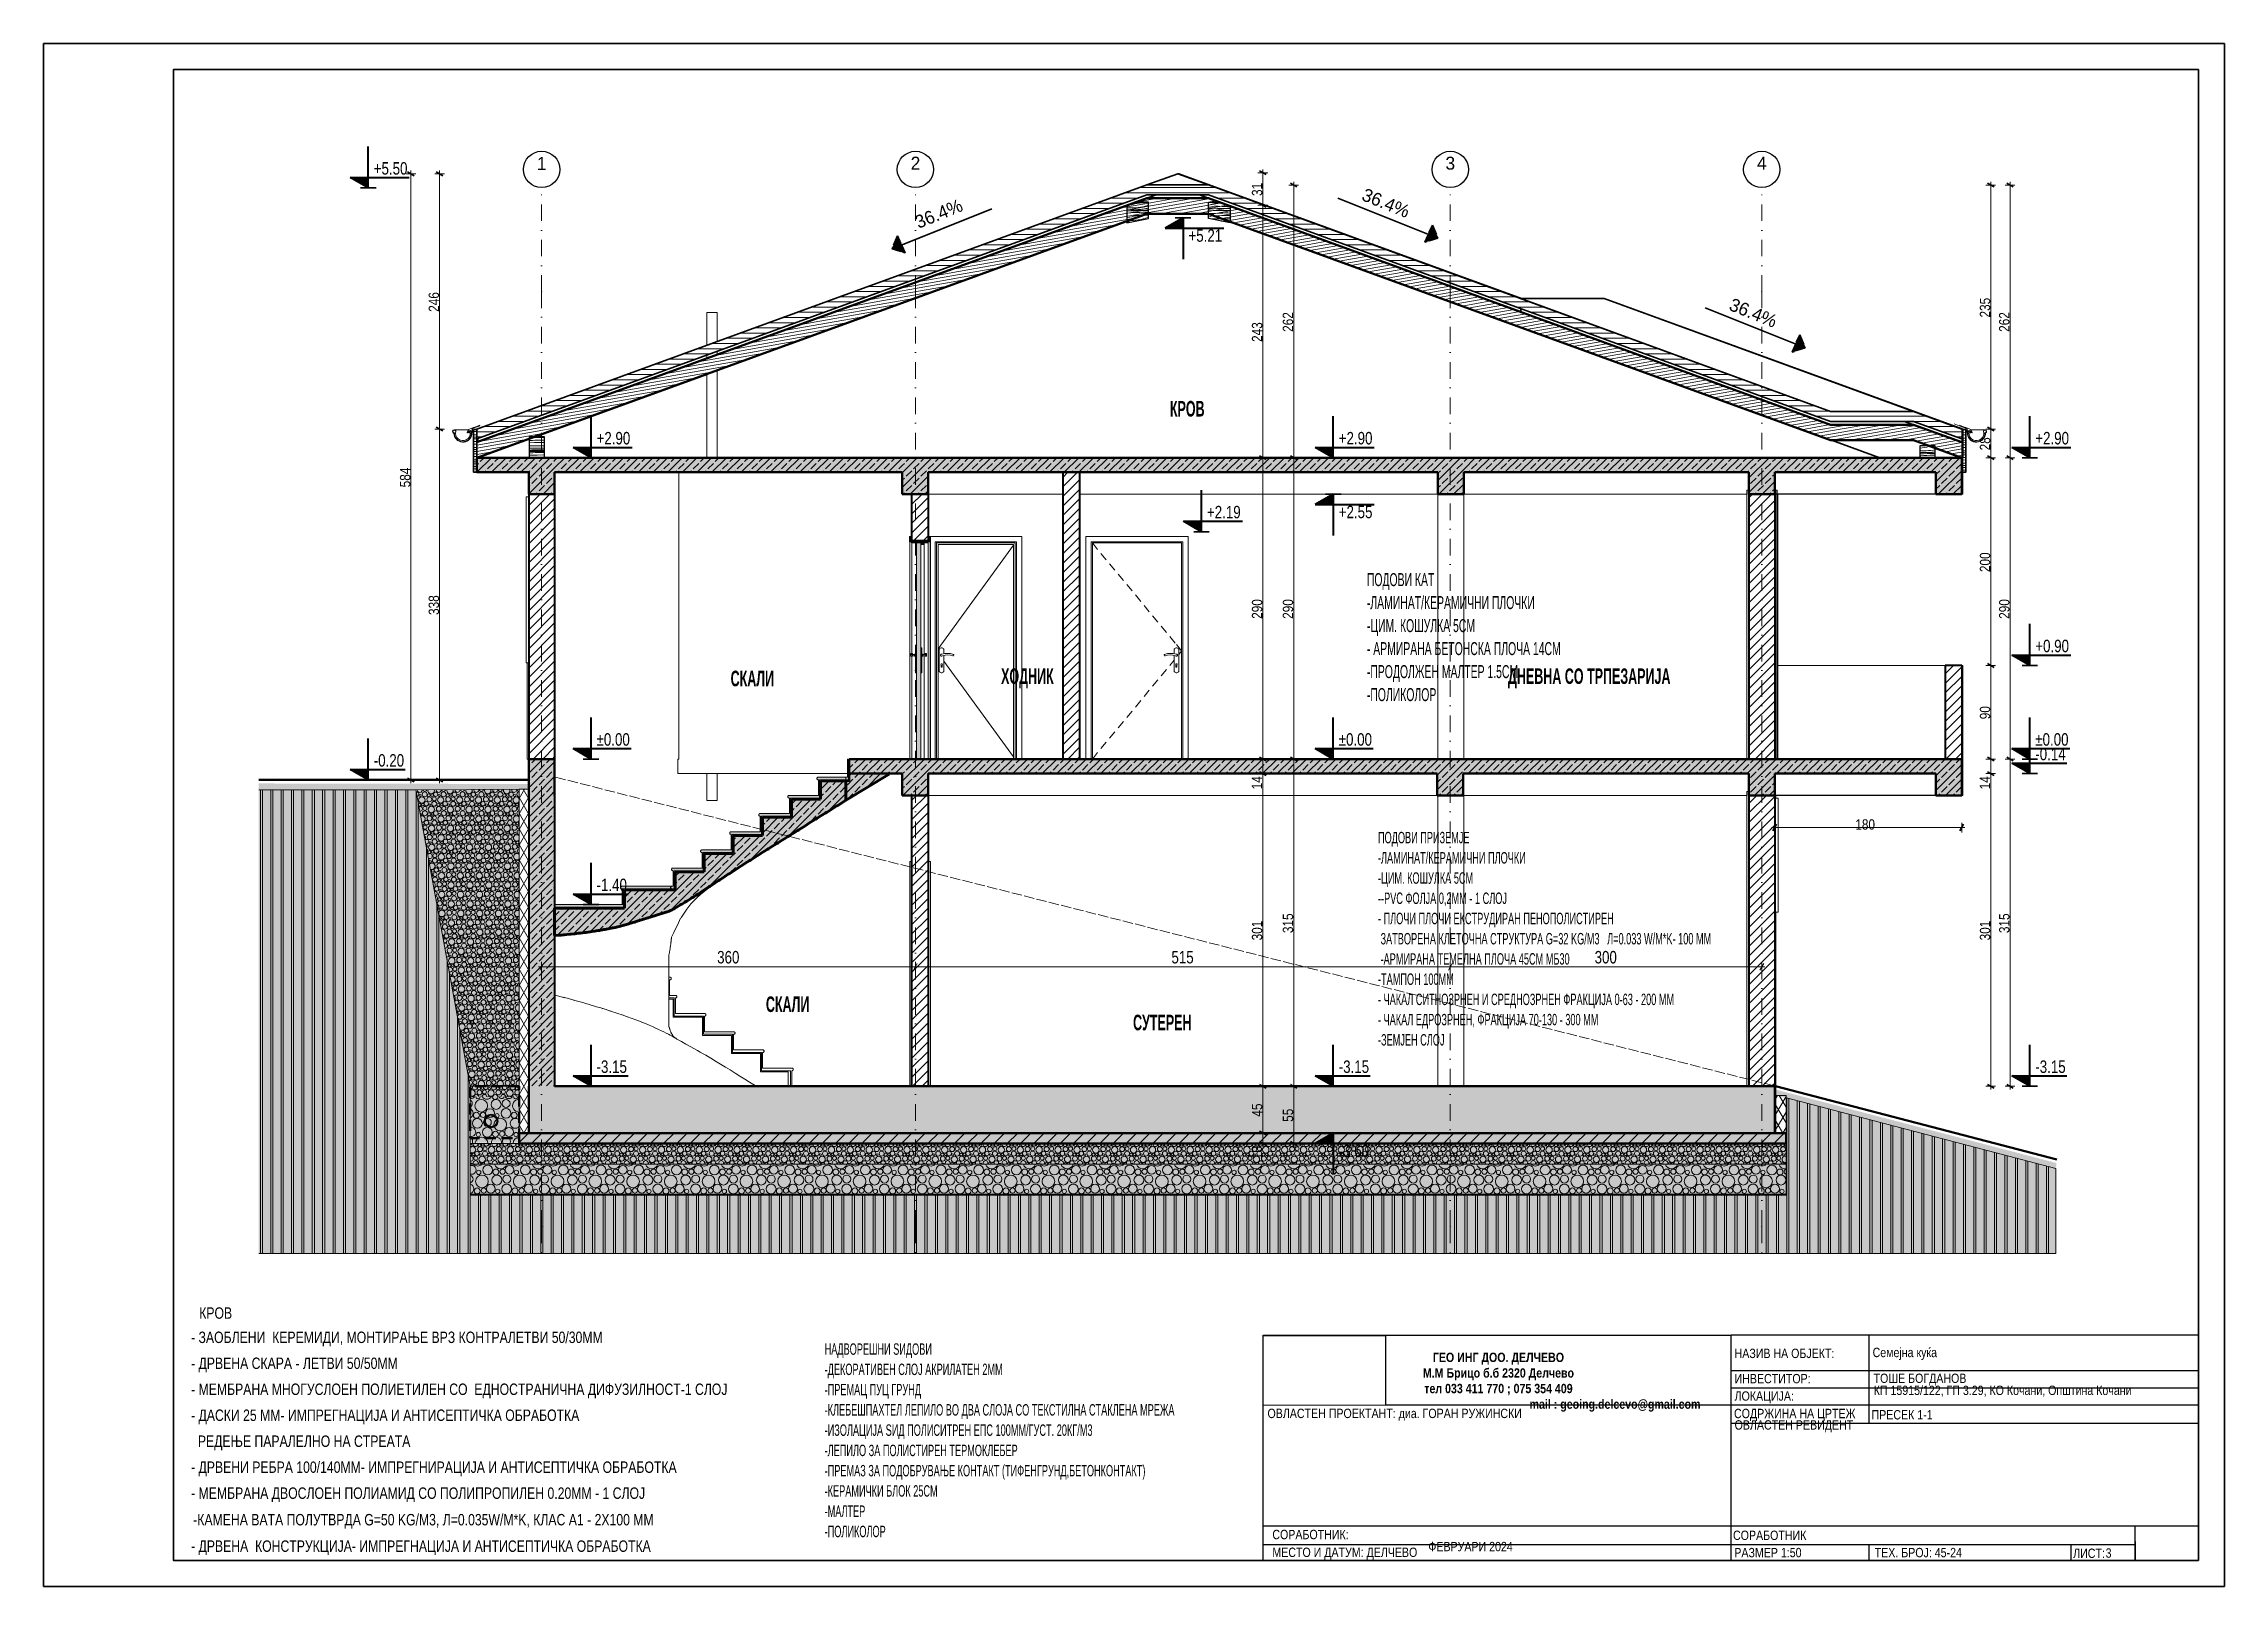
# Model space of a CAD drawing. Header units: millimetres. Extents: x -440 to 2671, y 0 to 297.
# Drawn here: x 0 to 420, y 0 to 297 of the extents above; entities that cross this region are included whole.
import ezdxf
from ezdxf.xclip import XClip

# ---------------------------------------------------------------- set-up
doc = ezdxf.new("R2010")
doc.units = ezdxf.units.MM
doc.header["$MEASUREMENT"] = 0
doc.header["$XCLIPFRAME"] = 0
doc.set_wipeout_variables(frame=1)
for name, pattern in [('- Осеви линии', [6.702778, 3.175, -1.763889, 0, -1.763889]), ('- Скирити линии', [2.45, 2, -0.45]), ('Hidden Line', [3.175, 2.116667, -1.058333]), ('Wipeout_Contour', [1000, 0, -1000])]:
    doc.linetypes.add(name, pattern=pattern)
for name, color, linetype, lineweight, true_color in [('1', 7, 'Continuous', 13, 0x2b2b2b), ('104', 7, 'Continuous', 15, 0x3e3e3e), ('161', 7, 'Continuous', 15, 0x6a6a6a), ('162', 7, 'Continuous', 15, 0xaaaaaa), ('168', 7, 'Continuous', 15, 0x5e5e5e), ('172', 7, 'Continuous', 15, 0xbf8080), ('174', 7, 'Continuous', 15, 0xc09f81), ('184', 7, 'Continuous', 0, 0xe8e8e8), ('19', 7, 'Continuous', 0, 0xe4e4e4), ('29', 7, 'Continuous', 50, 0x111111), ('3', 7, 'Continuous', 18, 0x7c7c7c), ('4', 7, 'Continuous', 20, 0x3e3e3e), ('45', 7, 'Continuous', 35, 0x404040), ('46', 7, 'Continuous', 35, 0x4e4e4e), ('61', 7, 'Continuous', 20, 0x6a6a6a), ('65', 7, 'Continuous', 20, 0x4e4e4e), ('81', 7, 'Continuous', 20, 0x6a6a6a), ('84', 7, 'Continuous', 20, 0x3e3e3e), ('85', 7, 'Continuous', 20, 0x404040), ('86', 7, 'Continuous', 20, 0x4e4e4e), ('87', 7, 'Continuous', 20, 0x6a6a6a), ('88', 7, 'Continuous', 20, 0x5e5e5e), ('89', 7, 'Continuous', 20, 0x111111), ('91', 7, 'Continuous', 13, 0x3b3b3b)]:
    doc.layers.add(name, color=color, linetype=linetype, lineweight=lineweight, true_color=true_color)
for name, color, linetype, lineweight in [('101', 253, 'Continuous', 15), ('102', 254, 'Continuous', 15), ('13', 54, 'Continuous', 18), ('141', 7, 'Continuous', 35), ('164', 255, 'Continuous', 15), ('18', 9, 'Continuous', 15), ('21', 7, 'Continuous', 50), ('23', 8, 'Continuous', 30), ('27', 7, 'Continuous', 40), ('41', 7, 'Continuous', 35), ('47', 7, 'Continuous', 60), ('7', 7, 'Continuous', 25)]:
    doc.layers.add(name, color=color, linetype=linetype, lineweight=lineweight)
doc.styles.add('GENERATED_STYLE_4', font='GOTHIC.TTF')
doc.styles.add('GENERATED_STYLE_5', font='GOTHICB.TTF')
doc.styles.add('GENERATED_STYLE_6', font='GOTHIC.TTF')
doc.styles.add('GENERATED_STYLE_7', font='GOTHICB.TTF')
picture_1 = doc.add_image_def('image1.jpg', size_in_pixel=(1216, 687))
pattern_1 = [(60, (-1043.7373, 159.275), (-1.2990381, 0.75), []), (120, (-1043.7373, 159.275), (1.2990381, 0.75), [])]
pattern_2 = [(45, (-1043.7373, 159.275), (-0.9192388, 0.9192388), [])]
pattern_3 = [(45, (-1043.7373, 159.275), (-1.4142136, 1.4142136), []), (45, (-1044.4444, 159.9821), (-1.4142136, 1.4142136), [1.5, -0.5])]
pattern_4 = [(10, (-1043.7373, 159.275), (-0.1041889, 0.59088465), [])]
pattern_5 = [(0, (-1043.7373, 159.275), (0, 1), [])]

msp = doc.modelspace()

# ---------------------------------------------------------------- texts
at = {"layer": '1', "linetype": 'Continuous', "lineweight": 13, "style": 'GENERATED_STYLE_6'}
for s, insert, char_height, attachment_point in [('\\A1;{\\W0.800000x;\\pql;\\fCentury Gothic|b0|i0|c0|p34;+5.50}', (63.58, 271.75), 2.4, 7), ('\\A1;{\\pql;\\pt0;\\fCentury Gothic|b0|i0|c0|p34;1}', (94.99, 275.18), 2.5, 1), ('\\A1;{\\pql;\\pt0;\\fCentury Gothic|b0|i0|c0|p34;1}', (94.99, 275.18), 2.5, 1), ('\\A1;{\\pql;\\pt0;\\fCentury Gothic|b0|i0|c0|p34;1}', (94.99, 275.18), 2.5, 1), ('\\A1;{\\pql;\\pt0;\\fCentury Gothic|b0|i0|c0|p34;2}', (166.99, 275.24), 2.5, 1), ('\\A1;{\\pql;\\pt0;\\fCentury Gothic|b0|i0|c0|p34;2}', (166.99, 275.24), 2.5, 1), ('\\A1;{\\pql;\\pt0;\\fCentury Gothic|b0|i0|c0|p34;2}', (166.99, 275.24), 2.5, 1), ('\\A1;{\\pql;\\pt0;\\fCentury Gothic|b0|i0|c0|p34;3}', (269.99, 275.24), 2.5, 1), ('\\A1;{\\pql;\\pt0;\\fCentury Gothic|b0|i0|c0|p34;3}', (269.99, 275.24), 2.5, 1), ('\\A1;{\\pql;\\pt0;\\fCentury Gothic|b0|i0|c0|p34;3}', (269.99, 275.24), 2.5, 1), ('\\A1;{\\pql;\\pt0;\\fCentury Gothic|b0|i0|c0|p34;4}', (329.99, 275.24), 2.5, 1), ('\\A1;{\\pql;\\pt0;\\fCentury Gothic|b0|i0|c0|p34;4}', (329.99, 275.24), 2.5, 1), ('\\A1;{\\pql;\\pt0;\\fCentury Gothic|b0|i0|c0|p34;4}', (329.99, 275.24), 2.5, 1), ('\\A1;{\\W0.800000x;\\pql;\\fCentury Gothic|b0|i0|c0|p34;+5.21}', (220.49, 258.82), 2.4, 7), ('\\A1;{\\W0.800000x;\\pql;\\fCentury Gothic|b0|i0|c0|p34;+2.90}', (106.49, 219.81), 2.4, 7), ('\\A1;{\\W0.800000x;\\pql;\\fCentury Gothic|b0|i0|c0|p34;+2.90}', (249.43, 219.81), 2.4, 7), ('\\A1;{\\W0.800000x;\\pql;\\fCentury Gothic|b0|i0|c0|p34;+2.90}', (383.58, 219.81), 2.4, 7), ('\\A1;{\\W0.800000x;\\pql;\\fCentury Gothic|b0|i0|c0|p34;+2.19}', (224.05, 205.58), 2.4, 7), ('\\A1;{\\W0.800000x;\\pql;\\fCentury Gothic|b0|i0|c0|p34;+2.55}', (249.43, 205.61), 2.4, 7), ('\\A1;{\\W0.800000x;\\pql;\\fCentury Gothic|b0|i0|c0|p34;+0.90}', (383.58, 179.81), 2.4, 7), ('\\A1;{\\W0.800000x;\\pql;\\fCentury Gothic|b0|i0|c0|p34;±0.00}', (106.49, 161.81), 2.4, 7), ('\\A1;{\\W0.800000x;\\pql;\\fCentury Gothic|b0|i0|c0|p34;±0.00}', (249.43, 161.81), 2.4, 7), ('\\A1;{\\W0.800000x;\\pql;\\fCentury Gothic|b0|i0|c0|p34;±0.00}', (383.58, 161.81), 2.4, 7), ('\\A1;{\\W0.800000x;\\pql;\\fCentury Gothic|b0|i0|c0|p34;-0.20}', (63.58, 157.78), 2.4, 7), ('\\A1;{\\W0.800000x;\\pql;\\fCentury Gothic|b0|i0|c0|p34;-0.14}', (383.58, 159.01), 2.4, 7), ('\\A1;{\\W0.800000x;\\pql;\\fCentury Gothic|b0|i0|c0|p34;-1.40}', (106.49, 133.81), 2.4, 7), ('\\A1;{\\W0.800000x;\\pql;\\fCentury Gothic|b0|i0|c0|p34;360}', (129.72, 119.89), 2.4, 7), ('\\A1;{\\W0.800000x;\\pql;\\fCentury Gothic|b0|i0|c0|p34;515}', (217.21, 119.89), 2.4, 7), ('\\A1;{\\W0.800000x;\\pql;\\fCentury Gothic|b0|i0|c0|p34;300}', (298.71, 119.89), 2.4, 7), ('\\A1;{\\W0.800000x;\\pql;\\fCentury Gothic|b0|i0|c0|p34;-3.15}', (106.49, 98.81), 2.4, 7), ('\\A1;{\\W0.800000x;\\pql;\\fCentury Gothic|b0|i0|c0|p34;-3.15}', (249.43, 98.81), 2.4, 7), ('\\A1;{\\W0.800000x;\\pql;\\fCentury Gothic|b0|i0|c0|p34;-3.15}', (383.58, 98.81), 2.4, 7), ('\\A1;{\\W0.800000x;\\pql;\\fCentury Gothic|b0|i0|c0|p34;-3.60}', (249.43, 82.61), 2.4, 7)]:
    msp.add_mtext(s, dxfattribs=dict(at, insert=insert, char_height=char_height, attachment_point=attachment_point))
at = {"layer": '41', "color": 7, "linetype": 'Continuous', "lineweight": 35, "char_height": 1.8, "attachment_point": 4, "style": 'GENERATED_STYLE_4'}
for s, insert in [('\\A1;{\\W0.850000x;\\pql;\\fCentury Gothic|b0|i0|c204|p34;НАЗИВ НА ОБЈЕКТ:}', (325.67, 44.84)), ('\\A1;{\\W0.850000x;\\pql;\\fCentury Gothic|b0|i0|c204|p34;Семејна куќа}', (352.25, 44.76)), ('\\A1;{\\W0.850000x;\\pql;\\fCentury Gothic|b0|i0|c204|p34;ИНВЕСТИТОР:}', (325.67, 39.98)), ('\\A1;{\\W0.850000x;\\pql;\\fCentury Gothic|b0|i0|c204|p34;ТОШЕ БОГДАНОВ}', (352.44, 39.8)), ('\\A1;{\\W0.850000x;\\pql;\\fCentury Gothic|b0|i0|c204|p34;КП 15915/12\\fCentury Gothic|b0|i0|c204|p34;2\\fCentury Gothic|b0|i0|c204|p34;, ГП 3.29, КО Кочани, Општина Кочани\\P\\pql;\\fCentury Gothic|b0|i0|c204|p34;}', (352.46, 37.57)), ('\\A1;{\\W0.850000x;\\pql;\\fCentury Gothic|b0|i0|c204|p34;СОДРЖИНА НА ЦРТЕЖ}', (325.56, 33.02)), ('\\A1;{\\W0.850000x;\\pql;\\fCentury Gothic|b0|i0|c204|p34;ЛОКАЦИЈА:}', (325.67, 36.38)), ('\\A1;{\\W0.850000x;\\pql;\\fCentury Gothic|b0|i0|c204|p34;ОВЛАСТЕН РЕВИДЕНТ\\P\\pqc;\\fCentury Gothic|b0|i0|c204|p34;}', (325.67, 30.82)), ('\\A1;{\\W0.850000x;\\pql;\\fCentury Gothic|b0|i0|c204|p34;СОРАБОТНИК:}', (236.65, 9.97)), ('\\A1;{\\W0.850000x;\\pql;\\fCentury Gothic|b0|i0|c204|p34;ФЕВРУАРИ 2024\\P\\pql;\\fCentury Gothic|b0|i0|c204|p34;}', (266.68, 7.65)), ('\\A1;{\\W0.850000x;\\pql;\\fCentury Gothic|b0|i0|c204|p34;СОРАБОТНИК}', (325.37, 9.82)), ('\\A1;{\\W0.850000x;\\pql;\\fCentury Gothic|b0|i0|c204|p34;МЕСТО И ДАТУМ: ДЕЛЧЕВО}', (236.65, 6.3)), ('\\A1;{\\W0.850000x;\\pql;\\fCentury Gothic|b0|i0|c204|p34;РАЗМЕР 1:50}', (325.62, 6.49)), ('\\A1;{\\W0.850000x;\\pql;\\fCentury Gothic|b0|i0|c204|p34;ТЕХ. БРОЈ: \\fCentury Gothic|b0|i0|c204|p34;45-24}', (352.65, 6.49)), ('\\A1;{\\W0.850000x;\\pql;\\fCentury Gothic|b0|i0|c204|p34;ЛИСТ: }', (390.88, 6.36))]:
    msp.add_mtext(s, dxfattribs=dict(at, insert=insert))
at = {"layer": '46', "color": 251, "linetype": 'Continuous', "lineweight": 35, "true_color": 0x4e4e4e}
for s, insert, char_height, attachment_point, rotation, style in [('\\A1;{\\W0.850000x;\\pql;\\fCentury Gothic|b0|i0|c0|p34;31}', (234.73, 267.67), 2, 7, 90, 'GENERATED_STYLE_6'), ('\\A1;{\\pqc;\\fCentury Gothic|b0|i0|c204|p34;36.4%}', (258.52, 266.31), 2.5, 5, 337.9692, 'GENERATED_STYLE_4'), ('\\A1;{\\pqc;\\fCentury Gothic|b0|i0|c204|p34;36.4%}', (172.42, 264.26), 2.5, 5, 22.0308, 'GENERATED_STYLE_4'), ('\\A1;{\\W0.850000x;\\pql;\\fCentury Gothic|b0|i0|c0|p34;246}', (76.18, 245.37), 2, 7, 90, 'GENERATED_STYLE_6'), ('\\A1;{\\pqc;\\fCentury Gothic|b0|i0|c204|p34;36.4%}', (329.26, 245.16), 2.5, 5, 337.9692, 'GENERATED_STYLE_4'), ('\\A1;{\\W0.850000x;\\pql;\\fCentury Gothic|b0|i0|c0|p34;235}', (374.93, 244.27), 2, 7, 90, 'GENERATED_STYLE_6'), ('\\A1;{\\W0.850000x;\\pql;\\fCentury Gothic|b0|i0|c0|p34;262}', (240.68, 241.51), 2, 7, 90, 'GENERATED_STYLE_6'), ('\\A1;{\\W0.850000x;\\pql;\\fCentury Gothic|b0|i0|c0|p34;262}', (378.64, 241.51), 2, 7, 90, 'GENERATED_STYLE_6'), ('\\A1;{\\W0.850000x;\\pql;\\fCentury Gothic|b0|i0|c0|p34;243}', (234.73, 239.57), 2, 7, 90, 'GENERATED_STYLE_6'), ('\\A1;{\\W0.850000x;\\pql;\\fCentury Gothic|b0|i0|c0|p34;28}', (374.93, 218.69), 2, 7, 90, 'GENERATED_STYLE_6'), ('\\A1;{\\W0.850000x;\\pql;\\fCentury Gothic|b0|i0|c0|p34;584}', (70.66, 211.58), 2, 7, 90, 'GENERATED_STYLE_6'), ('\\A1;{\\W0.850000x;\\pql;\\fCentury Gothic|b0|i0|c0|p34;200}', (374.93, 195.26), 2, 7, 90, 'GENERATED_STYLE_6'), ('\\A1;{\\W0.850000x;\\pql;\\fCentury Gothic|b0|i0|c0|p34;338}', (76.18, 187.01), 2, 7, 90, 'GENERATED_STYLE_6'), ('\\A1;{\\W0.850000x;\\pql;\\fCentury Gothic|b0|i0|c0|p34;290}', (234.73, 186.26), 2, 7, 90, 'GENERATED_STYLE_6'), ('\\A1;{\\W0.850000x;\\pql;\\fCentury Gothic|b0|i0|c0|p34;290}', (240.68, 186.26), 2, 7, 90, 'GENERATED_STYLE_6'), ('\\A1;{\\W0.850000x;\\pql;\\fCentury Gothic|b0|i0|c0|p34;290}', (378.64, 186.26), 2, 7, 90, 'GENERATED_STYLE_6'), ('\\A1;{\\W0.850000x;\\pql;\\fCentury Gothic|b0|i0|c0|p34;90}', (374.93, 166.93), 2, 7, 90, 'GENERATED_STYLE_6'), ('\\A1;{\\W0.850000x;\\pql;\\fCentury Gothic|b0|i0|c0|p34;14}', (234.68, 153.44), 2, 7, 90, 'GENERATED_STYLE_6'), ('\\A1;{\\W0.850000x;\\pql;\\fCentury Gothic|b0|i0|c0|p34;14}', (374.88, 153.44), 2, 7, 90, 'GENERATED_STYLE_6'), ('\\A1;{\\W0.850000x;\\pql;\\fCentury Gothic|b0|i0|c0|p34;301}', (234.73, 124.36), 2, 7, 90, 'GENERATED_STYLE_6'), ('\\A1;{\\W0.850000x;\\pql;\\fCentury Gothic|b0|i0|c0|p34;315}', (240.68, 125.76), 2, 7, 90, 'GENERATED_STYLE_6'), ('\\A1;{\\W0.850000x;\\pql;\\fCentury Gothic|b0|i0|c0|p34;301}', (374.93, 124.36), 2, 7, 90, 'GENERATED_STYLE_6'), ('\\A1;{\\W0.850000x;\\pql;\\fCentury Gothic|b0|i0|c0|p34;315}', (378.64, 125.76), 2, 7, 90, 'GENERATED_STYLE_6'), ('\\A1;{\\W0.850000x;\\pql;\\fCentury Gothic|b0|i0|c0|p34;45}', (234.73, 90.43), 2, 7, 90, 'GENERATED_STYLE_6'), ('\\A1;{\\W0.850000x;\\pql;\\fCentury Gothic|b0|i0|c0|p34;55}', (240.68, 89.43), 2, 7, 90, 'GENERATED_STYLE_6'), ('\\A1;{\\W0.850000x;\\pql;\\fCentury Gothic|b0|i0|c0|p34;10}', (234.73, 82.24), 2, 7, 90, 'GENERATED_STYLE_6')]:
    msp.add_mtext(s, dxfattribs=dict(at, insert=insert, char_height=char_height, attachment_point=attachment_point, rotation=rotation, style=style))
at = {"layer": '46', "color": 251, "linetype": 'Continuous', "lineweight": 35, "true_color": 0x4e4e4e, "insert": (348.92, 145.65), "char_height": 2, "attachment_point": 7, "style": 'GENERATED_STYLE_6'}
msp.add_mtext('\\A1;{\\W0.850000x;\\pql;\\fCentury Gothic|b0|i0|c0|p34;180}', dxfattribs=at)
at = {"layer": '46', "color": 7, "linetype": 'Continuous', "lineweight": 35, "char_height": 1.8}
for s, insert, attachment_point, style in [('\\A1;{\\W0.850000x;\\pqc;\\fCentury Gothic|b1|i0|c204|p34;ГЕО ИНГ ДОО. ДЕЛЧЕВО\\P\\pqc;\\fCentury Gothic|b1|i0|c204|p34;М.М Брицо б.б 2320 Делчево \\P\\pqc;\\fCentury Gothic|b1|i0|c204|p34;тел 033 411 770 ; 075 354 409 \\P\\pqc;\\fCentury Gothic|b1|i0|c204|p34;                                                                               \\fCentury Gothic|b1|i0|c204|p34;mail : geoing.delcevo@gmail.com\\P\\pqc;\\fCentury Gothic|b0|i0|c204|p34;\\H1.388889x;}', (280.19, 39.31), 5, 'GENERATED_STYLE_5'), ('\\A1;{\\W0.850000x;\\pql;\\fCentury Gothic|b0|i0|c204|p34;ПРЕСЕК \\fCentury Gothic|b0|i0|c204|p34;1-1}', (352.05, 33.02), 4, 'GENERATED_STYLE_4'), ('\\A1;{\\W0.850000x;\\pql;\\fCentury Gothic|b0|i0|c204|p34;3}', (397.13, 6.4), 4, 'GENERATED_STYLE_4')]:
    msp.add_mtext(s, dxfattribs=dict(at, insert=insert, attachment_point=attachment_point, style=style))
at = {"layer": '7', "color": 7, "linetype": 'Continuous', "lineweight": 25, "attachment_point": 7}
for s, insert, char_height, style in [('\\A1;{\\W0.600000x;\\pql;\\fCentury Gothic|b1|i0|c0|p34;КРОВ}', (216.91, 225.17), 3, 'GENERATED_STYLE_7'), ('\\A1;{\\W0.600000x;\\pql;\\fCentury Gothic|b1|i0|c0|p34;ХОДНИК}', (184.4, 172.86), 3, 'GENERATED_STYLE_7'), ('\\A1;{\\W0.600000x;\\pql;\\fCentury Gothic|b1|i0|c0|p34;ДНЕВНА СО\\fCentury Gothic|b1|i0|c0|p34; \\fCentury Gothic|b1|i0|c0|p34;ТРПЕЗАРИЈА}', (282.03, 172.86), 3, 'GENERATED_STYLE_7'), ('\\A1;{\\W0.600000x;\\pql;\\fCentury Gothic|b1|i0|c0|p34;СКАЛИ}', (132.31, 173.24), 3, 'GENERATED_STYLE_7'), ('\\A1;{\\W0.600000x;\\pql;\\fCentury Gothic|b1|i0|c0|p34;СКАЛИ}', (139.11, 110.53), 3, 'GENERATED_STYLE_7'), ('\\A1;{\\W0.600000x;\\pql;\\fCentury Gothic|b1|i0|c0|p34;СУТЕРЕН}', (209.82, 107.01), 3, 'GENERATED_STYLE_7'), ('\\A1;{\\W0.800000x;\\pql;\\fCentury Gothic|b0|i0|c0|p34;КРОВ}', (29.97, 51.49), 2.2, 'GENERATED_STYLE_6'), ('\\A1;{\\W0.800000x;\\pql;\\fCentury Gothic|b0|i0|c0|p34;- ЗАОБЛЕНИ  КЕРЕМИДИ, МОНТИРАЊЕ \\fCentury Gothic|b0|i0|c0|p34;ВРЗ\\fCentury Gothic|b0|i0|c0|p34; КОНТРАЛЕТВИ 50/30ММ }', (28.4, 46.21), 2.2, 'GENERATED_STYLE_6'), ('\\A1;{\\W0.800000x;\\pql;\\fCentury Gothic|b0|i0|c0|p34;- ДРВЕНА СКАРА \\fCentury Gothic|b0|i0|c0|p34;- \\fCentury Gothic|b0|i0|c0|p34;ЛЕТВИ 50/50ММ }', (28.4, 41.21), 2.2, 'GENERATED_STYLE_6'), ('\\A1;{\\W0.800000x;\\pql;\\fCentury Gothic|b0|i0|c0|p34;- МЕМБРАНА МНОГУСЛОЕН ПОЛИЕТИЛЕН СО  ЕДНОСТРАНИЧНА ДИФУЗИ\\fCentury Gothic|b0|i0|c0|p34;ЛНОСТ\\fCentury Gothic|b0|i0|c0|p34;-1 СЛОЈ}', (28.4, 36.21), 2.2, 'GENERATED_STYLE_6'), ('\\A1;{\\W0.800000x;\\pql;\\fCentury Gothic|b0|i0|c0|p34;- ДАС\\fCentury Gothic|b0|i0|c0|p34;К\\fCentury Gothic|b0|i0|c0|p34;И 25 ММ- ИМПРЕГНАЦИЈА И АНТИСЕПТИЧКА ОБРАБОТКА}', (28.4, 31.21), 2.2, 'GENERATED_STYLE_6'), ('\\A1;{\\W0.800000x;\\pql;\\fCentury Gothic|b0|i0|c0|p34;  РЕДЕ\\fCentury Gothic|b0|i0|c0|p34;Њ\\fCentury Gothic|b0|i0|c0|p34;Е ПАРАЛЕЛНО НА СТРЕАТА }', (28.4, 26.21), 2.2, 'GENERATED_STYLE_6'), ('\\A1;{\\W0.800000x;\\pql;\\fCentury Gothic|b0|i0|c0|p34;- Д\\fCentury Gothic|b0|i0|c0|p34;РВЕНИ\\fCentury Gothic|b0|i0|c0|p34; РЕБРА 100/140ММ- ИМПРЕГНИРА\\fCentury Gothic|b0|i0|c0|p34;ЦИЈА\\fCentury Gothic|b0|i0|c0|p34; И АНТИСЕПТИЧ\\fCentury Gothic|b0|i0|c0|p34;К\\fCentury Gothic|b0|i0|c0|p34;А ОБРАБОТКА}', (28.4, 21.21), 2.2, 'GENERATED_STYLE_6'), ('\\A1;{\\W0.800000x;\\pql;\\fCentury Gothic|b0|i0|c0|p34;- МЕМБРАНА ДВ\\fCentury Gothic|b0|i0|c0|p34;О\\fCentury Gothic|b0|i0|c0|p34;СЛОЕН ПОЛИАМИД С\\fCentury Gothic|b0|i0|c0|p34;О\\fCentury Gothic|b0|i0|c0|p34; ПОЛИПРОПИЛЕН 0.20ММ - 1 \\fCentury Gothic|b0|i0|c0|p34;СЛОЈ}', (28.4, 16.21), 2.2, 'GENERATED_STYLE_6'), ('\\A1;{\\W0.800000x;\\pql;\\fCentury Gothic|b0|i0|c204|p34;-\\fCentury Gothic|b0|i0|c204|p34;КАМЕНА \\fCentury Gothic|b0|i0|c204|p34;ВАТА ПОЛУТ\\fCentury Gothic|b0|i0|c204|p34;ВРДА\\fCentury Gothic|b0|i0|c204|p34; G=50 KG/M3, Л=0.035W/М*K, КЛАС А1 - 2X100 MM}', (28.82, 11.1), 2.2, 'GENERATED_STYLE_4'), ('\\A1;{\\W0.800000x;\\pql;\\fCentury Gothic|b0|i0|c0|p34;- ДРВЕНА  КОНСТРУКЦИЈА- ИМПРЕГНАЦИЈА И АНТИСЕПТИЧ\\fCentury Gothic|b0|i0|c0|p34;К\\fCentury Gothic|b0|i0|c0|p34;А ОБРАБОТКА}', (28.4, 6.01), 2.2, 'GENERATED_STYLE_6')]:
    msp.add_mtext(s, dxfattribs=dict(at, insert=insert, char_height=char_height, style=style))
at = {"layer": '7', "color": 7, "linetype": 'Continuous', "lineweight": 25, "attachment_point": 7, "style": 'GENERATED_STYLE_6'}
for s, insert, char_height, line_spacing_factor in [('\\A1;{\\W0.600000x;\\pql;\\fCentury Gothic|b0|i0|c0|p34;ПОДОВИ КАТ\\P\\pql;\\fCentury Gothic|b0|i0|c0|p34;-ЛАМИНАТ/КЕРАМИЧНИ ПЛОЧКИ\\P\\pql;\\fCentury Gothic|b0|i0|c0|p34;-ЦИМ. КОШУЛКА 5СМ\\P\\pql;\\fCentury Gothic|b0|i0|c0|p34;- АРМИРАНА БЕТОНСКА ПЛОЧА 14СМ\\P\\pql;\\fCentury Gothic|b0|i0|c0|p34;-ПРОДОЛЖЕН МАЛТЕР 1.5СМ\\P\\pql;\\fCentury Gothic|b0|i0|c0|p34;-ПОЛИКОЛОР}', (254.85, 170.39), 2.5, 1.062469), ('\\A1;{\\W0.600000x;\\pql;\\fCentury Gothic|b0|i0|c0|p34;ПОДОВИ ПРИЗЕМЈЕ\\P\\pql;\\fCentury Gothic|b0|i0|c0|p34;-ЛАМИНАТ/КЕРАМИЧНИ ПЛОЧКИ\\P\\pql;\\fCentury Gothic|b0|i0|c0|p34;-ЦИМ. КОШУЛКА 5СМ\\P\\pql;\\fCentury Gothic|b0|i0|c0|p34;--PVC ФОЛJA 0,2ММ - 1 СЛОЈ\\P\\pql;\\fCentury Gothic|b0|i0|c0|p34;- ПЛОЧИ \\fCentury Gothic|b0|i0|c0|p34;\\c2829099;ПЛОЧИ ЕКСТРУДИРАН ПЕНОПОЛИСТИРЕН\\P\\pql;\\fCentury Gothic|b0|i0|c0|p34; ЗАТВОРЕНА КЛЕТOЧНА СТРУКТУРА G=32 KG/М3   Л=0.033 W/M*K- 100 ММ\\P\\pql;\\fCentury Gothic|b0|i0|c0|p34;\\C7; -АРМИРАНА TEМЕЛНА ПЛОЧА 45СМ МБ30\\P\\pql;\\fCentury Gothic|b0|i0|c0|p34;-ТАМПОН 100ММ\\P\\pql;\\fCentury Gothic|b0|i0|c0|p34;\\c2829099;-\\fCentury Gothic|b0|i0|c0|p34;\\C7; ЧАКАЛ СИТНОЗРНЕН И СРЕДНОЗРНЕН ФРАКЦИЈА 0-63 - 200 ММ\\P\\pql;\\fCentury Gothic|b0|i0|c0|p34;- ЧАКАЛ ЕДРОЗРНЕН, ФРАКЦИЈА 70-130 - 300 ММ\\P\\pql;\\fCentury Gothic|b0|i0|c0|p34;-ЗЕМЈЕН СЛОЈ}', (256.99, 104.09), 2.2, 1.061514), ('\\A1;{\\W0.600000x;\\pql;\\fCentury Gothic|b0|i0|c0|p34;НАДВОРЕШНИ ЅИДОВИ\\P\\pql;\\fCentury Gothic|b0|i0|c0|p34;-ДЕКОРАТИ\\fCentury Gothic|b0|i0|c0|p34;В\\fCentury Gothic|b0|i0|c0|p34;ЕН СЛОЈ АКРИЛАТЕН 2ММ\\P\\pql;\\fCentury Gothic|b0|i0|c0|p34;-ПРЕМАЦ ПУЦ ГРУНД\\P\\pql;\\fCentury Gothic|b0|i0|c0|p34;-КЛЕБЕШПАХТЕЛ ЛЕПИЛО ВО ДВА СЛОЈА СО ТЕКСТИЛНА СТАКЛЕНА МРЕЖА\\P\\pql;\\fCentury Gothic|b0|i0|c0|p34;-ИЗОЛАЦИЈА ЅИД ПОЛИСИТРЕН ЕПС 100ММ/ГУСТ. 20КГ/М3\\P\\pql;\\fCentury Gothic|b0|i0|c0|p34;-ЛЕПИЛО ЗА ПОЛИСТИРЕН ТЕРМОКЛЕБЕР\\P\\pql;\\fCentury Gothic|b0|i0|c0|p34;-ПРЕМАЗ ЗА ПОДОБРУВАЊЕ КОНТАКТ (ТИФЕНГРУНД,БЕТОНКОНТАКТ)\\P\\pql;\\fCentury Gothic|b0|i0|c0|p34;-КЕРАМИЧКИ БЛОК 25СМ\\P\\pql;\\fCentury Gothic|b0|i0|c0|p34;-МАЛТЕР\\P\\pql;\\fCentury Gothic|b0|i0|c0|p34;-ПОЛИКОЛОР }', (150.42, 9.44), 2.2, 1.063789)]:
    msp.add_mtext(s, dxfattribs=dict(at, insert=insert, char_height=char_height, line_spacing_factor=line_spacing_factor))

# ---------------------------------------------------------------- blocks, each defined once
blk = doc.blocks.new('Drawing_1_1', base_point=(246.71, 41.62))
at = {"color": 254, "linetype": 'Wipeout_Contour', "lineweight": 0, "ltscale": 1001.123103}
blk.add_wipeout([(234.97, 34.99), (258.44, 34.99), (258.44, 48.25), (234.97, 48.25)], dxfattribs=at)
at = {"layer": '1', "color": 250, "lineweight": 13, "true_color": 0x2b2b2b}
image = blk.add_image(picture_1, insert=(234.97, 34.99), size_in_units=(23.47, 13.26), dxfattribs=at)
image.set_boundary_path([(-0.5, -0.5), (1215.5, 686.5)])
blk = doc.blocks.new('*X2')
at = {"layer": '101', "color": 253, "linetype": 'Continuous', "lineweight": 15}
for centre, radius in [((84.06, 84.17), 0.477), ((83.96, 84.94), 0.286), ((84.6, 84.98), 0.251), ((85.02, 84.26), 0.384), ((86.26, 84.04), 0.612), ((85.95, 84.9), 0.207), ((87.69, 84.17), 0.477), ((87.6, 84.94), 0.286), ((88.24, 84.98), 0.251), ((88.66, 84.26), 0.384), ((89.9, 84.04), 0.612), ((89.58, 84.9), 0.207), ((91.33, 84.17), 0.477), ((91.24, 84.94), 0.286), ((91.87, 84.98), 0.251), ((92.29, 84.26), 0.384), ((93.53, 84.04), 0.612), ((93.22, 84.9), 0.207), ((94.97, 84.17), 0.477), ((94.87, 84.94), 0.286), ((95.51, 84.98), 0.251), ((95.93, 84.26), 0.384), ((97.17, 84.04), 0.612), ((96.86, 84.9), 0.207), ((98.61, 84.17), 0.477), ((98.51, 84.94), 0.286), ((99.15, 84.98), 0.251), ((99.57, 84.26), 0.384), ((100.81, 84.04), 0.612), ((100.5, 84.9), 0.207), ((102.24, 84.17), 0.477), ((102.15, 84.94), 0.286), ((102.78, 84.98), 0.251), ((103.2, 84.26), 0.384), ((104.44, 84.04), 0.612), ((104.13, 84.9), 0.207), ((105.88, 84.17), 0.477), ((105.78, 84.94), 0.286), ((106.42, 84.98), 0.251), ((106.84, 84.26), 0.384), ((108.08, 84.04), 0.612), ((107.77, 84.9), 0.207), ((109.52, 84.17), 0.477), ((109.42, 84.94), 0.286), ((110.06, 84.98), 0.251), ((110.48, 84.26), 0.384), ((111.72, 84.04), 0.612), ((111.41, 84.9), 0.207), ((113.15, 84.17), 0.477), ((113.06, 84.94), 0.286), ((113.7, 84.98), 0.251), ((114.11, 84.26), 0.384), ((115.36, 84.04), 0.612), ((115.04, 84.9), 0.207), ((116.79, 84.17), 0.477), ((116.69, 84.94), 0.286), ((117.33, 84.98), 0.251), ((117.75, 84.26), 0.384), ((118.99, 84.04), 0.612), ((118.68, 84.9), 0.207), ((120.43, 84.17), 0.477), ((120.33, 84.94), 0.286), ((120.97, 84.98), 0.251), ((121.39, 84.26), 0.384), ((122.63, 84.04), 0.612), ((122.32, 84.9), 0.207), ((124.07, 84.17), 0.477), ((123.97, 84.94), 0.286), ((124.61, 84.98), 0.251), ((125.03, 84.26), 0.384), ((126.27, 84.04), 0.612), ((125.95, 84.9), 0.207), ((127.7, 84.17), 0.477), ((127.61, 84.94), 0.286), ((128.24, 84.98), 0.251), ((128.66, 84.26), 0.384), ((129.9, 84.04), 0.612), ((129.59, 84.9), 0.207), ((131.34, 84.17), 0.477), ((131.24, 84.94), 0.286), ((131.88, 84.98), 0.251), ((132.3, 84.26), 0.384), ((133.54, 84.04), 0.612), ((133.23, 84.9), 0.207), ((134.98, 84.17), 0.477), ((134.88, 84.94), 0.286), ((135.52, 84.98), 0.251), ((135.94, 84.26), 0.384), ((137.18, 84.04), 0.612), ((136.87, 84.9), 0.207), ((138.61, 84.17), 0.477), ((138.52, 84.94), 0.286), ((139.16, 84.98), 0.251), ((139.57, 84.26), 0.384), ((140.82, 84.04), 0.612), ((140.5, 84.9), 0.207), ((142.25, 84.17), 0.477), ((142.15, 84.94), 0.286), ((142.79, 84.98), 0.251), ((143.21, 84.26), 0.384), ((144.45, 84.04), 0.612), ((144.14, 84.9), 0.207), ((145.89, 84.17), 0.477), ((145.79, 84.94), 0.286), ((146.43, 84.98), 0.251), ((146.85, 84.26), 0.384), ((148.09, 84.04), 0.612), ((147.78, 84.9), 0.207), ((149.53, 84.17), 0.477), ((149.43, 84.94), 0.286), ((150.07, 84.98), 0.251), ((150.49, 84.26), 0.384), ((151.73, 84.04), 0.612), ((151.41, 84.9), 0.207), ((153.16, 84.17), 0.477), ((153.07, 84.94), 0.286), ((153.7, 84.98), 0.251), ((154.12, 84.26), 0.384), ((155.36, 84.04), 0.612), ((155.05, 84.9), 0.207), ((156.8, 84.17), 0.477), ((156.7, 84.94), 0.286), ((157.34, 84.98), 0.251), ((157.76, 84.26), 0.384), ((159, 84.04), 0.612), ((158.69, 84.9), 0.207), ((160.44, 84.17), 0.477), ((160.34, 84.94), 0.286), ((160.98, 84.98), 0.251), ((161.4, 84.26), 0.384), ((162.64, 84.04), 0.612), ((162.33, 84.9), 0.207), ((164.07, 84.17), 0.477), ((163.98, 84.94), 0.286), ((164.62, 84.98), 0.251), ((165.03, 84.26), 0.384), ((166.27, 84.04), 0.612), ((165.96, 84.9), 0.207), ((167.71, 84.17), 0.477), ((167.61, 84.94), 0.286), ((168.25, 84.98), 0.251), ((168.67, 84.26), 0.384), ((169.91, 84.04), 0.612), ((169.6, 84.9), 0.207), ((171.35, 84.17), 0.477), ((171.25, 84.94), 0.286), ((171.89, 84.98), 0.251), ((172.31, 84.26), 0.384), ((173.55, 84.04), 0.612), ((173.24, 84.9), 0.207), ((174.98, 84.17), 0.477), ((174.89, 84.94), 0.286), ((175.53, 84.98), 0.251), ((175.95, 84.26), 0.384), ((177.19, 84.04), 0.612), ((176.87, 84.9), 0.207), ((178.62, 84.17), 0.477), ((178.53, 84.94), 0.286), ((179.16, 84.98), 0.251), ((179.58, 84.26), 0.384), ((180.82, 84.04), 0.612), ((180.51, 84.9), 0.207), ((182.26, 84.17), 0.477), ((182.16, 84.94), 0.286), ((182.8, 84.98), 0.251), ((183.22, 84.26), 0.384), ((184.46, 84.04), 0.612), ((184.15, 84.9), 0.207), ((185.9, 84.17), 0.477), ((185.8, 84.94), 0.286), ((186.44, 84.98), 0.251), ((186.86, 84.26), 0.384), ((188.1, 84.04), 0.612), ((187.79, 84.9), 0.207), ((189.53, 84.17), 0.477), ((189.44, 84.94), 0.286), ((190.07, 84.98), 0.251), ((190.49, 84.26), 0.384), ((191.73, 84.04), 0.612), ((191.42, 84.9), 0.207), ((193.17, 84.17), 0.477), ((193.07, 84.94), 0.286), ((193.71, 84.98), 0.251), ((194.13, 84.26), 0.384), ((195.37, 84.04), 0.612), ((195.06, 84.9), 0.207), ((196.81, 84.17), 0.477), ((196.71, 84.94), 0.286), ((197.35, 84.98), 0.251), ((197.77, 84.26), 0.384), ((199.01, 84.04), 0.612), ((198.7, 84.9), 0.207), ((200.44, 84.17), 0.477), ((200.35, 84.94), 0.286), ((200.99, 84.98), 0.251), ((201.4, 84.26), 0.384), ((202.65, 84.04), 0.612), ((202.33, 84.9), 0.207), ((204.08, 84.17), 0.477), ((203.98, 84.94), 0.286), ((204.62, 84.98), 0.251), ((205.04, 84.26), 0.384), ((206.28, 84.04), 0.612), ((205.97, 84.9), 0.207), ((207.72, 84.17), 0.477), ((207.62, 84.94), 0.286), ((208.26, 84.98), 0.251), ((208.68, 84.26), 0.384), ((209.92, 84.04), 0.612), ((209.61, 84.9), 0.207), ((211.36, 84.17), 0.477), ((211.26, 84.94), 0.286), ((211.9, 84.98), 0.251), ((212.32, 84.26), 0.384), ((213.56, 84.04), 0.612), ((213.24, 84.9), 0.207), ((214.99, 84.17), 0.477), ((214.9, 84.94), 0.286), ((215.53, 84.98), 0.251), ((215.95, 84.26), 0.384), ((217.19, 84.04), 0.612), ((216.88, 84.9), 0.207), ((218.63, 84.17), 0.477), ((218.53, 84.94), 0.286), ((219.17, 84.98), 0.251), ((219.59, 84.26), 0.384), ((220.83, 84.04), 0.612), ((220.52, 84.9), 0.207), ((222.27, 84.17), 0.477), ((222.17, 84.94), 0.286), ((222.81, 84.98), 0.251), ((223.23, 84.26), 0.384), ((224.47, 84.04), 0.612), ((224.16, 84.9), 0.207), ((225.9, 84.17), 0.477), ((225.81, 84.94), 0.286), ((226.45, 84.98), 0.251), ((226.86, 84.26), 0.384), ((228.11, 84.04), 0.612), ((227.79, 84.9), 0.207), ((229.54, 84.17), 0.477), ((229.44, 84.94), 0.286), ((230.08, 84.98), 0.251), ((230.5, 84.26), 0.384), ((231.74, 84.04), 0.612), ((231.43, 84.9), 0.207), ((233.18, 84.17), 0.477), ((233.08, 84.94), 0.286), ((233.72, 84.98), 0.251), ((234.14, 84.26), 0.384), ((235.38, 84.04), 0.612), ((235.07, 84.9), 0.207), ((236.82, 84.17), 0.477), ((236.72, 84.94), 0.286), ((237.36, 84.98), 0.251), ((237.78, 84.26), 0.384), ((239.02, 84.04), 0.612), ((238.7, 84.9), 0.207), ((240.45, 84.17), 0.477), ((240.36, 84.94), 0.286), ((240.99, 84.98), 0.251), ((241.41, 84.26), 0.384), ((242.65, 84.04), 0.612), ((242.34, 84.9), 0.207), ((244.09, 84.17), 0.477), ((243.99, 84.94), 0.286), ((244.63, 84.98), 0.251), ((245.05, 84.26), 0.384), ((246.29, 84.04), 0.612), ((245.98, 84.9), 0.207), ((247.73, 84.17), 0.477), ((247.63, 84.94), 0.286), ((248.27, 84.98), 0.251), ((248.69, 84.26), 0.384), ((249.93, 84.04), 0.612), ((249.62, 84.9), 0.207), ((251.36, 84.17), 0.477), ((251.27, 84.94), 0.286), ((251.91, 84.98), 0.251), ((252.32, 84.26), 0.384), ((253.56, 84.04), 0.612), ((253.25, 84.9), 0.207), ((255, 84.17), 0.477), ((254.9, 84.94), 0.286), ((255.54, 84.98), 0.251), ((255.96, 84.26), 0.384), ((257.2, 84.04), 0.612), ((256.89, 84.9), 0.207), ((258.64, 84.17), 0.477), ((258.54, 84.94), 0.286), ((259.18, 84.98), 0.251), ((259.6, 84.26), 0.384), ((260.84, 84.04), 0.612), ((260.53, 84.9), 0.207), ((262.27, 84.17), 0.477), ((262.18, 84.94), 0.286), ((262.82, 84.98), 0.251), ((263.23, 84.26), 0.384), ((264.48, 84.04), 0.612), ((264.16, 84.9), 0.207), ((265.91, 84.17), 0.477), ((265.82, 84.94), 0.286), ((266.45, 84.98), 0.251), ((266.87, 84.26), 0.384), ((268.11, 84.04), 0.612), ((267.8, 84.9), 0.207), ((269.55, 84.17), 0.477), ((269.45, 84.94), 0.286), ((270.09, 84.98), 0.251), ((270.51, 84.26), 0.384), ((271.75, 84.04), 0.612), ((271.44, 84.9), 0.207), ((273.19, 84.17), 0.477), ((273.09, 84.94), 0.286), ((273.73, 84.98), 0.251), ((274.15, 84.26), 0.384), ((275.39, 84.04), 0.612), ((275.07, 84.9), 0.207), ((276.82, 84.17), 0.477), ((276.73, 84.94), 0.286), ((277.36, 84.98), 0.251), ((277.78, 84.26), 0.384), ((279.02, 84.04), 0.612), ((278.71, 84.9), 0.207), ((280.46, 84.17), 0.477), ((280.36, 84.94), 0.286), ((281, 84.98), 0.251), ((281.42, 84.26), 0.384), ((282.66, 84.04), 0.612), ((282.35, 84.9), 0.207), ((284.1, 84.17), 0.477), ((284, 84.94), 0.286), ((284.64, 84.98), 0.251), ((285.06, 84.26), 0.384), ((286.3, 84.04), 0.612), ((285.99, 84.9), 0.207), ((287.73, 84.17), 0.477), ((287.64, 84.94), 0.286), ((288.28, 84.98), 0.251), ((288.69, 84.26), 0.384), ((289.94, 84.04), 0.612), ((289.62, 84.9), 0.207), ((291.37, 84.17), 0.477), ((291.27, 84.94), 0.286), ((291.91, 84.98), 0.251), ((292.33, 84.26), 0.384), ((293.57, 84.04), 0.612), ((293.26, 84.9), 0.207), ((295.01, 84.17), 0.477), ((294.91, 84.94), 0.286), ((295.55, 84.98), 0.251), ((295.97, 84.26), 0.384), ((297.21, 84.04), 0.612), ((296.9, 84.9), 0.207), ((298.65, 84.17), 0.477), ((298.55, 84.94), 0.286), ((299.19, 84.98), 0.251), ((299.61, 84.26), 0.384), ((300.85, 84.04), 0.612), ((300.53, 84.9), 0.207), ((302.28, 84.17), 0.477), ((302.19, 84.94), 0.286), ((302.82, 84.98), 0.251), ((303.24, 84.26), 0.384), ((304.48, 84.04), 0.612), ((304.17, 84.9), 0.207), ((305.92, 84.17), 0.477), ((305.82, 84.94), 0.286), ((306.46, 84.98), 0.251), ((306.88, 84.26), 0.384), ((308.12, 84.04), 0.612), ((307.81, 84.9), 0.207), ((309.56, 84.17), 0.477), ((309.46, 84.94), 0.286), ((310.1, 84.98), 0.251), ((310.52, 84.26), 0.384), ((311.76, 84.04), 0.612), ((311.45, 84.9), 0.207), ((313.19, 84.17), 0.477), ((313.1, 84.94), 0.286), ((313.74, 84.98), 0.251), ((314.15, 84.26), 0.384), ((315.4, 84.04), 0.612), ((315.08, 84.9), 0.207), ((316.83, 84.17), 0.477), ((316.73, 84.94), 0.286), ((317.37, 84.98), 0.251), ((317.79, 84.26), 0.384), ((319.03, 84.04), 0.612), ((318.72, 84.9), 0.207), ((320.47, 84.17), 0.477), ((320.37, 84.94), 0.286), ((321.01, 84.98), 0.251), ((321.43, 84.26), 0.384), ((322.67, 84.04), 0.612), ((322.36, 84.9), 0.207), ((324.1, 84.17), 0.477), ((324.01, 84.94), 0.286), ((324.65, 84.98), 0.251), ((325.07, 84.26), 0.384), ((326.31, 84.04), 0.612), ((325.99, 84.9), 0.207), ((327.74, 84.17), 0.477), ((327.65, 84.94), 0.286), ((328.28, 84.98), 0.251), ((328.7, 84.26), 0.384), ((329.94, 84.04), 0.612), ((329.63, 84.9), 0.207), ((331.38, 84.17), 0.477), ((331.28, 84.94), 0.286), ((331.92, 84.98), 0.251), ((332.34, 84.26), 0.384), ((333.58, 84.04), 0.612), ((333.27, 84.9), 0.207), ((335.02, 84.17), 0.477), ((334.92, 84.94), 0.286), ((82.8, 83.16), 0.251), ((83.22, 82.44), 0.384), ((83.47, 83.34), 0.426), ((84.46, 82.22), 0.612), ((84.15, 83.08), 0.207), ((85.01, 83.31), 0.473), ((85.89, 82.35), 0.477), ((85.8, 83.12), 0.286), ((86.44, 83.16), 0.251), ((86.86, 82.44), 0.384), ((87.11, 83.34), 0.426), ((88.1, 82.22), 0.612), ((87.78, 83.08), 0.207), ((88.65, 83.31), 0.473), ((89.53, 82.35), 0.477), ((89.44, 83.12), 0.286), ((90.07, 83.16), 0.251), ((90.49, 82.44), 0.384), ((90.75, 83.34), 0.426), ((91.73, 82.22), 0.612), ((91.42, 83.08), 0.207), ((92.28, 83.31), 0.473), ((93.17, 82.35), 0.477), ((93.07, 83.12), 0.286), ((93.71, 83.16), 0.251), ((94.13, 82.44), 0.384), ((94.38, 83.34), 0.426), ((95.37, 82.22), 0.612), ((95.06, 83.08), 0.207), ((95.92, 83.31), 0.473), ((96.81, 82.35), 0.477), ((96.71, 83.12), 0.286), ((97.35, 83.16), 0.251), ((97.77, 82.44), 0.384), ((98.02, 83.34), 0.426), ((99.01, 82.22), 0.612), ((98.7, 83.08), 0.207), ((99.56, 83.31), 0.473), ((100.44, 82.35), 0.477), ((100.35, 83.12), 0.286), ((100.98, 83.16), 0.251), ((101.4, 82.44), 0.384), ((101.66, 83.34), 0.426), ((102.64, 82.22), 0.612), ((102.33, 83.08), 0.207), ((103.19, 83.31), 0.473), ((104.08, 82.35), 0.477), ((103.98, 83.12), 0.286), ((104.62, 83.16), 0.251), ((105.04, 82.44), 0.384), ((105.3, 83.34), 0.426), ((106.28, 82.22), 0.612), ((105.97, 83.08), 0.207), ((106.83, 83.31), 0.473), ((107.72, 82.35), 0.477), ((107.62, 83.12), 0.286), ((108.26, 83.16), 0.251), ((108.68, 82.44), 0.384), ((108.93, 83.34), 0.426), ((109.92, 82.22), 0.612), ((109.61, 83.08), 0.207), ((110.47, 83.31), 0.473), ((111.35, 82.35), 0.477), ((111.26, 83.12), 0.286), ((111.9, 83.16), 0.251), ((112.31, 82.44), 0.384), ((112.57, 83.34), 0.426), ((113.56, 82.22), 0.612), ((113.24, 83.08), 0.207), ((114.1, 83.31), 0.473), ((114.99, 82.35), 0.477), ((114.89, 83.12), 0.286), ((115.53, 83.16), 0.251), ((115.95, 82.44), 0.384), ((116.21, 83.34), 0.426), ((117.19, 82.22), 0.612), ((116.88, 83.08), 0.207), ((117.74, 83.31), 0.473), ((118.63, 82.35), 0.477), ((118.53, 83.12), 0.286), ((119.17, 83.16), 0.251), ((119.59, 82.44), 0.384), ((119.84, 83.34), 0.426), ((120.83, 82.22), 0.612), ((120.52, 83.08), 0.207), ((121.38, 83.31), 0.473), ((122.27, 82.35), 0.477), ((122.17, 83.12), 0.286), ((122.81, 83.16), 0.251), ((123.23, 82.44), 0.384), ((123.48, 83.34), 0.426), ((124.47, 82.22), 0.612), ((124.15, 83.08), 0.207), ((125.02, 83.31), 0.473), ((125.9, 82.35), 0.477), ((125.81, 83.12), 0.286), ((126.44, 83.16), 0.251), ((126.86, 82.44), 0.384), ((127.12, 83.34), 0.426), ((128.1, 82.22), 0.612), ((127.79, 83.08), 0.207), ((128.65, 83.31), 0.473), ((129.54, 82.35), 0.477), ((129.44, 83.12), 0.286), ((130.08, 83.16), 0.251), ((130.5, 82.44), 0.384), ((130.76, 83.34), 0.426), ((131.74, 82.22), 0.612), ((131.43, 83.08), 0.207), ((132.29, 83.31), 0.473), ((133.18, 82.35), 0.477), ((133.08, 83.12), 0.286), ((133.72, 83.16), 0.251), ((134.14, 82.44), 0.384), ((134.39, 83.34), 0.426), ((135.38, 82.22), 0.612), ((135.07, 83.08), 0.207), ((135.93, 83.31), 0.473), ((136.81, 82.35), 0.477), ((136.72, 83.12), 0.286), ((137.36, 83.16), 0.251), ((137.77, 82.44), 0.384), ((138.03, 83.34), 0.426), ((139.02, 82.22), 0.612), ((138.7, 83.08), 0.207), ((139.56, 83.31), 0.473), ((140.45, 82.35), 0.477), ((140.35, 83.12), 0.286), ((140.99, 83.16), 0.251), ((141.41, 82.44), 0.384), ((141.67, 83.34), 0.426), ((142.65, 82.22), 0.612), ((142.34, 83.08), 0.207), ((143.2, 83.31), 0.473), ((144.09, 82.35), 0.477), ((143.99, 83.12), 0.286), ((144.63, 83.16), 0.251), ((145.05, 82.44), 0.384), ((145.3, 83.34), 0.426), ((146.29, 82.22), 0.612), ((145.98, 83.08), 0.207), ((146.84, 83.31), 0.473), ((147.73, 82.35), 0.477), ((147.63, 83.12), 0.286), ((148.27, 83.16), 0.251), ((148.69, 82.44), 0.384), ((148.94, 83.34), 0.426), ((149.93, 82.22), 0.612), ((149.61, 83.08), 0.207), ((150.48, 83.31), 0.473), ((151.36, 82.35), 0.477), ((151.27, 83.12), 0.286), ((151.9, 83.16), 0.251), ((152.32, 82.44), 0.384), ((152.58, 83.34), 0.426), ((153.56, 82.22), 0.612), ((153.25, 83.08), 0.207), ((154.11, 83.31), 0.473), ((155, 82.35), 0.477), ((154.9, 83.12), 0.286), ((155.54, 83.16), 0.251), ((155.96, 82.44), 0.384), ((156.21, 83.34), 0.426), ((157.2, 82.22), 0.612), ((156.89, 83.08), 0.207), ((157.75, 83.31), 0.473), ((158.64, 82.35), 0.477), ((158.54, 83.12), 0.286), ((159.18, 83.16), 0.251), ((159.6, 82.44), 0.384), ((159.85, 83.34), 0.426), ((160.84, 82.22), 0.612), ((160.53, 83.08), 0.207), ((161.39, 83.31), 0.473), ((162.27, 82.35), 0.477), ((162.18, 83.12), 0.286), ((162.82, 83.16), 0.251), ((163.23, 82.44), 0.384), ((163.49, 83.34), 0.426), ((164.47, 82.22), 0.612), ((164.16, 83.08), 0.207), ((165.02, 83.31), 0.473), ((165.91, 82.35), 0.477), ((165.81, 83.12), 0.286), ((166.45, 83.16), 0.251), ((166.87, 82.44), 0.384), ((167.13, 83.34), 0.426), ((168.11, 82.22), 0.612), ((167.8, 83.08), 0.207), ((168.66, 83.31), 0.473), ((169.55, 82.35), 0.477), ((169.45, 83.12), 0.286), ((170.09, 83.16), 0.251), ((170.51, 82.44), 0.384), ((170.76, 83.34), 0.426), ((171.75, 82.22), 0.612), ((171.44, 83.08), 0.207), ((172.3, 83.31), 0.473), ((173.18, 82.35), 0.477), ((173.09, 83.12), 0.286), ((173.73, 83.16), 0.251), ((174.15, 82.44), 0.384), ((174.4, 83.34), 0.426), ((175.39, 82.22), 0.612), ((175.07, 83.08), 0.207), ((175.93, 83.31), 0.473), ((176.82, 82.35), 0.477), ((176.73, 83.12), 0.286), ((177.36, 83.16), 0.251), ((177.78, 82.44), 0.384), ((178.04, 83.34), 0.426), ((179.02, 82.22), 0.612), ((178.71, 83.08), 0.207), ((179.57, 83.31), 0.473), ((180.46, 82.35), 0.477), ((180.36, 83.12), 0.286), ((181, 83.16), 0.251), ((181.42, 82.44), 0.384), ((181.67, 83.34), 0.426), ((182.66, 82.22), 0.612), ((182.35, 83.08), 0.207), ((183.21, 83.31), 0.473), ((184.1, 82.35), 0.477), ((184, 83.12), 0.286), ((184.64, 83.16), 0.251), ((185.06, 82.44), 0.384), ((185.31, 83.34), 0.426), ((186.3, 82.22), 0.612), ((185.99, 83.08), 0.207), ((186.85, 83.31), 0.473), ((187.73, 82.35), 0.477), ((187.64, 83.12), 0.286), ((188.27, 83.16), 0.251), ((188.69, 82.44), 0.384), ((188.95, 83.34), 0.426), ((189.93, 82.22), 0.612), ((189.62, 83.08), 0.207), ((190.48, 83.31), 0.473), ((191.37, 82.35), 0.477), ((191.27, 83.12), 0.286), ((191.91, 83.16), 0.251), ((192.33, 82.44), 0.384), ((192.59, 83.34), 0.426), ((193.57, 82.22), 0.612), ((193.26, 83.08), 0.207), ((194.12, 83.31), 0.473), ((195.01, 82.35), 0.477), ((194.91, 83.12), 0.286), ((195.55, 83.16), 0.251), ((195.97, 82.44), 0.384), ((196.22, 83.34), 0.426), ((197.21, 82.22), 0.612), ((196.9, 83.08), 0.207), ((197.76, 83.31), 0.473), ((198.64, 82.35), 0.477), ((198.55, 83.12), 0.286), ((199.19, 83.16), 0.251), ((199.6, 82.44), 0.384), ((199.86, 83.34), 0.426), ((200.85, 82.22), 0.612), ((200.53, 83.08), 0.207), ((201.39, 83.31), 0.473), ((202.28, 82.35), 0.477), ((202.18, 83.12), 0.286), ((202.82, 83.16), 0.251), ((203.24, 82.44), 0.384), ((203.5, 83.34), 0.426), ((204.48, 82.22), 0.612), ((204.17, 83.08), 0.207), ((205.03, 83.31), 0.473), ((205.92, 82.35), 0.477), ((205.82, 83.12), 0.286), ((206.46, 83.16), 0.251), ((206.88, 82.44), 0.384), ((207.13, 83.34), 0.426), ((208.12, 82.22), 0.612), ((207.81, 83.08), 0.207), ((208.67, 83.31), 0.473), ((209.56, 82.35), 0.477), ((209.46, 83.12), 0.286), ((210.1, 83.16), 0.251), ((210.52, 82.44), 0.384), ((210.77, 83.34), 0.426), ((211.76, 82.22), 0.612), ((211.44, 83.08), 0.207), ((212.31, 83.31), 0.473), ((213.19, 82.35), 0.477), ((213.1, 83.12), 0.286), ((213.73, 83.16), 0.251), ((214.15, 82.44), 0.384), ((214.41, 83.34), 0.426), ((215.39, 82.22), 0.612), ((215.08, 83.08), 0.207), ((215.94, 83.31), 0.473), ((216.83, 82.35), 0.477), ((216.73, 83.12), 0.286), ((217.37, 83.16), 0.251), ((217.79, 82.44), 0.384), ((218.05, 83.34), 0.426), ((219.03, 82.22), 0.612), ((218.72, 83.08), 0.207), ((219.58, 83.31), 0.473), ((220.47, 82.35), 0.477), ((220.37, 83.12), 0.286), ((221.01, 83.16), 0.251), ((221.43, 82.44), 0.384), ((221.68, 83.34), 0.426), ((222.67, 82.22), 0.612), ((222.36, 83.08), 0.207), ((223.22, 83.31), 0.473), ((224.1, 82.35), 0.477), ((224.01, 83.12), 0.286), ((224.65, 83.16), 0.251), ((225.06, 82.44), 0.384), ((225.32, 83.34), 0.426), ((226.31, 82.22), 0.612), ((225.99, 83.08), 0.207), ((226.85, 83.31), 0.473), ((227.74, 82.35), 0.477), ((227.64, 83.12), 0.286), ((228.28, 83.16), 0.251), ((228.7, 82.44), 0.384), ((228.96, 83.34), 0.426), ((229.94, 82.22), 0.612), ((229.63, 83.08), 0.207), ((230.49, 83.31), 0.473), ((231.38, 82.35), 0.477), ((231.28, 83.12), 0.286), ((231.92, 83.16), 0.251), ((232.34, 82.44), 0.384), ((232.59, 83.34), 0.426), ((233.58, 82.22), 0.612), ((233.27, 83.08), 0.207), ((234.13, 83.31), 0.473), ((235.02, 82.35), 0.477), ((234.92, 83.12), 0.286), ((235.56, 83.16), 0.251), ((235.98, 82.44), 0.384), ((236.23, 83.34), 0.426), ((237.22, 82.22), 0.612), ((236.9, 83.08), 0.207), ((237.77, 83.31), 0.473), ((238.65, 82.35), 0.477), ((238.56, 83.12), 0.286), ((239.19, 83.16), 0.251), ((239.61, 82.44), 0.384), ((239.87, 83.34), 0.426), ((240.85, 82.22), 0.612), ((240.54, 83.08), 0.207), ((241.4, 83.31), 0.473), ((242.29, 82.35), 0.477), ((242.19, 83.12), 0.286), ((242.83, 83.16), 0.251), ((243.25, 82.44), 0.384), ((243.5, 83.34), 0.426), ((244.49, 82.22), 0.612), ((244.18, 83.08), 0.207), ((245.04, 83.31), 0.473), ((245.93, 82.35), 0.477), ((245.83, 83.12), 0.286), ((246.47, 83.16), 0.251), ((246.89, 82.44), 0.384), ((247.14, 83.34), 0.426), ((248.13, 82.22), 0.612), ((247.82, 83.08), 0.207), ((248.68, 83.31), 0.473), ((249.56, 82.35), 0.477), ((249.47, 83.12), 0.286), ((250.11, 83.16), 0.251), ((250.52, 82.44), 0.384), ((250.78, 83.34), 0.426), ((251.76, 82.22), 0.612), ((251.45, 83.08), 0.207), ((252.31, 83.31), 0.473), ((253.2, 82.35), 0.477), ((253.1, 83.12), 0.286), ((253.74, 83.16), 0.251), ((254.16, 82.44), 0.384), ((254.42, 83.34), 0.426), ((255.4, 82.22), 0.612), ((255.09, 83.08), 0.207), ((255.95, 83.31), 0.473), ((256.84, 82.35), 0.477), ((256.74, 83.12), 0.286), ((257.38, 83.16), 0.251), ((257.8, 82.44), 0.384), ((258.05, 83.34), 0.426), ((259.04, 82.22), 0.612), ((258.73, 83.08), 0.207), ((259.59, 83.31), 0.473), ((260.47, 82.35), 0.477), ((260.38, 83.12), 0.286), ((261.02, 83.16), 0.251), ((261.43, 82.44), 0.384), ((261.69, 83.34), 0.426), ((262.68, 82.22), 0.612), ((262.36, 83.08), 0.207), ((263.22, 83.31), 0.473), ((264.11, 82.35), 0.477), ((264.02, 83.12), 0.286), ((264.65, 83.16), 0.251), ((265.07, 82.44), 0.384), ((265.33, 83.34), 0.426), ((266.31, 82.22), 0.612), ((266, 83.08), 0.207), ((266.86, 83.31), 0.473), ((267.75, 82.35), 0.477), ((267.65, 83.12), 0.286), ((268.29, 83.16), 0.251), ((268.71, 82.44), 0.384), ((268.96, 83.34), 0.426), ((269.95, 82.22), 0.612), ((269.64, 83.08), 0.207), ((270.5, 83.31), 0.473), ((271.39, 82.35), 0.477), ((271.29, 83.12), 0.286), ((271.93, 83.16), 0.251), ((272.35, 82.44), 0.384), ((272.6, 83.34), 0.426), ((273.59, 82.22), 0.612), ((273.27, 83.08), 0.207), ((274.14, 83.31), 0.473), ((275.02, 82.35), 0.477), ((274.93, 83.12), 0.286), ((275.56, 83.16), 0.251), ((275.98, 82.44), 0.384), ((276.24, 83.34), 0.426), ((277.22, 82.22), 0.612), ((276.91, 83.08), 0.207), ((277.77, 83.31), 0.473), ((278.66, 82.35), 0.477), ((278.56, 83.12), 0.286), ((279.2, 83.16), 0.251), ((279.62, 82.44), 0.384), ((279.88, 83.34), 0.426), ((280.86, 82.22), 0.612), ((280.55, 83.08), 0.207), ((281.41, 83.31), 0.473), ((282.3, 82.35), 0.477), ((282.2, 83.12), 0.286), ((282.84, 83.16), 0.251), ((283.26, 82.44), 0.384), ((283.51, 83.34), 0.426), ((284.5, 82.22), 0.612), ((284.19, 83.08), 0.207), ((285.05, 83.31), 0.473), ((285.93, 82.35), 0.477), ((285.84, 83.12), 0.286), ((286.48, 83.16), 0.251), ((286.89, 82.44), 0.384), ((287.15, 83.34), 0.426), ((288.14, 82.22), 0.612), ((287.82, 83.08), 0.207), ((288.68, 83.31), 0.473), ((289.57, 82.35), 0.477), ((289.47, 83.12), 0.286), ((290.11, 83.16), 0.251), ((290.53, 82.44), 0.384), ((290.79, 83.34), 0.426), ((291.77, 82.22), 0.612), ((291.46, 83.08), 0.207), ((292.32, 83.31), 0.473), ((293.21, 82.35), 0.477), ((293.11, 83.12), 0.286), ((293.75, 83.16), 0.251), ((294.17, 82.44), 0.384), ((294.42, 83.34), 0.426), ((295.41, 82.22), 0.612), ((295.1, 83.08), 0.207), ((295.96, 83.31), 0.473), ((296.85, 82.35), 0.477), ((296.75, 83.12), 0.286), ((297.39, 83.16), 0.251), ((297.81, 82.44), 0.384), ((298.06, 83.34), 0.426), ((299.05, 82.22), 0.612), ((298.73, 83.08), 0.207), ((299.6, 83.31), 0.473), ((300.48, 82.35), 0.477), ((300.39, 83.12), 0.286), ((301.02, 83.16), 0.251), ((301.44, 82.44), 0.384), ((301.7, 83.34), 0.426), ((302.68, 82.22), 0.612), ((302.37, 83.08), 0.207), ((303.23, 83.31), 0.473), ((304.12, 82.35), 0.477), ((304.02, 83.12), 0.286), ((304.66, 83.16), 0.251), ((305.08, 82.44), 0.384), ((305.33, 83.34), 0.426), ((306.32, 82.22), 0.612), ((306.01, 83.08), 0.207), ((306.87, 83.31), 0.473), ((307.76, 82.35), 0.477), ((307.66, 83.12), 0.286), ((308.3, 83.16), 0.251), ((308.72, 82.44), 0.384), ((308.97, 83.34), 0.426), ((309.96, 82.22), 0.612), ((309.65, 83.08), 0.207), ((310.51, 83.31), 0.473), ((311.39, 82.35), 0.477), ((311.3, 83.12), 0.286), ((311.94, 83.16), 0.251), ((312.35, 82.44), 0.384), ((312.61, 83.34), 0.426), ((313.6, 82.22), 0.612), ((313.28, 83.08), 0.207), ((314.14, 83.31), 0.473), ((315.03, 82.35), 0.477), ((314.93, 83.12), 0.286), ((315.57, 83.16), 0.251), ((315.99, 82.44), 0.384), ((316.25, 83.34), 0.426), ((317.23, 82.22), 0.612), ((316.92, 83.08), 0.207), ((317.78, 83.31), 0.473), ((318.67, 82.35), 0.477), ((318.57, 83.12), 0.286), ((319.21, 83.16), 0.251), ((319.63, 82.44), 0.384), ((319.88, 83.34), 0.426), ((320.87, 82.22), 0.612), ((320.56, 83.08), 0.207), ((321.42, 83.31), 0.473), ((322.3, 82.35), 0.477), ((322.21, 83.12), 0.286), ((322.85, 83.16), 0.251), ((323.27, 82.44), 0.384), ((323.52, 83.34), 0.426), ((324.51, 82.22), 0.612), ((324.19, 83.08), 0.207), ((325.06, 83.31), 0.473), ((325.94, 82.35), 0.477), ((325.85, 83.12), 0.286), ((326.48, 83.16), 0.251), ((326.9, 82.44), 0.384), ((327.16, 83.34), 0.426), ((328.14, 82.22), 0.612), ((327.83, 83.08), 0.207), ((328.69, 83.31), 0.473), ((329.58, 82.35), 0.477), ((329.48, 83.12), 0.286), ((330.12, 83.16), 0.251), ((330.54, 82.44), 0.384), ((330.79, 83.34), 0.426), ((331.78, 82.22), 0.612), ((331.47, 83.08), 0.207), ((332.33, 83.31), 0.473), ((333.22, 82.35), 0.477), ((333.12, 83.12), 0.286), ((333.76, 83.16), 0.251), ((334.18, 82.44), 0.384), ((334.43, 83.34), 0.426), ((335.11, 83.08), 0.207)]:
    blk.add_circle(centre, radius, dxfattribs=at)
for centre, radius, start, end in [((82.31, 84.9), 0.207, 232.3783, 127.6217), ((82.62, 84.04), 0.612, 224.2416, 135.7584), ((83.17, 85.13), 0.473, 162.599, 17.401), ((84.42, 85.86), 0.612, 254.3338, 285.6662), ((85.27, 85.16), 0.426, 163.6472, 16.3528), ((86.81, 85.13), 0.473, 162.599, 17.401), ((88.06, 85.86), 0.612, 254.3338, 285.6662), ((88.91, 85.16), 0.426, 163.6472, 16.3528), ((90.45, 85.13), 0.473, 162.599, 17.401), ((91.7, 85.86), 0.612, 254.3338, 285.6662), ((92.55, 85.16), 0.426, 163.6472, 16.3528), ((94.08, 85.13), 0.473, 162.599, 17.401), ((95.33, 85.86), 0.612, 254.3338, 285.6662), ((96.18, 85.16), 0.426, 163.6472, 16.3528), ((97.72, 85.13), 0.473, 162.599, 17.401), ((98.97, 85.86), 0.612, 254.3338, 285.6662), ((99.82, 85.16), 0.426, 163.6472, 16.3528), ((101.36, 85.13), 0.473, 162.599, 17.401), ((102.61, 85.86), 0.612, 254.3338, 285.6662), ((103.46, 85.16), 0.426, 163.6472, 16.3528), ((104.99, 85.13), 0.473, 162.599, 17.401), ((106.24, 85.86), 0.612, 254.3338, 285.6662), ((107.1, 85.16), 0.426, 163.6472, 16.3528), ((108.63, 85.13), 0.473, 162.599, 17.401), ((109.88, 85.86), 0.612, 254.3338, 285.6662), ((110.73, 85.16), 0.426, 163.6472, 16.3528), ((112.27, 85.13), 0.473, 162.599, 17.401), ((113.52, 85.86), 0.612, 254.3338, 285.6662), ((114.37, 85.16), 0.426, 163.6472, 16.3528), ((115.9, 85.13), 0.473, 162.599, 17.401), ((117.16, 85.86), 0.612, 254.3338, 285.6662), ((118.01, 85.16), 0.426, 163.6472, 16.3528), ((119.54, 85.13), 0.473, 162.599, 17.401), ((120.79, 85.86), 0.612, 254.3338, 285.6662), ((121.64, 85.16), 0.426, 163.6472, 16.3528), ((123.18, 85.13), 0.473, 162.599, 17.401), ((124.43, 85.86), 0.612, 254.3338, 285.6662), ((125.28, 85.16), 0.426, 163.6472, 16.3528), ((126.82, 85.13), 0.473, 162.599, 17.401), ((128.07, 85.86), 0.612, 254.3338, 285.6662), ((128.92, 85.16), 0.426, 163.6472, 16.3528), ((130.45, 85.13), 0.473, 162.599, 17.401), ((131.7, 85.86), 0.612, 254.3338, 285.6662), ((132.56, 85.16), 0.426, 163.6472, 16.3528), ((134.09, 85.13), 0.473, 162.599, 17.401), ((135.34, 85.86), 0.612, 254.3338, 285.6662), ((136.19, 85.16), 0.426, 163.6472, 16.3528), ((137.73, 85.13), 0.473, 162.599, 17.401), ((138.98, 85.86), 0.612, 254.3338, 285.6662), ((139.83, 85.16), 0.426, 163.6472, 16.3528), ((141.36, 85.13), 0.473, 162.599, 17.401), ((142.62, 85.86), 0.612, 254.3338, 285.6662), ((143.47, 85.16), 0.426, 163.6472, 16.3528), ((145, 85.13), 0.473, 162.599, 17.401), ((146.25, 85.86), 0.612, 254.3338, 285.6662), ((147.1, 85.16), 0.426, 163.6472, 16.3528), ((148.64, 85.13), 0.473, 162.599, 17.401), ((149.89, 85.86), 0.612, 254.3338, 285.6662), ((150.74, 85.16), 0.426, 163.6472, 16.3528), ((152.28, 85.13), 0.473, 162.599, 17.401), ((153.53, 85.86), 0.612, 254.3338, 285.6662), ((154.38, 85.16), 0.426, 163.6472, 16.3528), ((155.91, 85.13), 0.473, 162.599, 17.401), ((157.16, 85.86), 0.612, 254.3338, 285.6662), ((158.01, 85.16), 0.426, 163.6472, 16.3528), ((159.55, 85.13), 0.473, 162.599, 17.401), ((160.8, 85.86), 0.612, 254.3338, 285.6662), ((161.65, 85.16), 0.426, 163.6472, 16.3528), ((163.19, 85.13), 0.473, 162.599, 17.401), ((164.44, 85.86), 0.612, 254.3338, 285.6662), ((165.29, 85.16), 0.426, 163.6472, 16.3528), ((166.82, 85.13), 0.473, 162.599, 17.401), ((168.07, 85.86), 0.612, 254.3338, 285.6662), ((168.93, 85.16), 0.426, 163.6472, 16.3528), ((170.46, 85.13), 0.473, 162.599, 17.401), ((171.71, 85.86), 0.612, 254.3338, 285.6662), ((172.56, 85.16), 0.426, 163.6472, 16.3528), ((174.1, 85.13), 0.473, 162.599, 17.401), ((175.35, 85.86), 0.612, 254.3338, 285.6662), ((176.2, 85.16), 0.426, 163.6472, 16.3528), ((177.73, 85.13), 0.473, 162.599, 17.401), ((178.99, 85.86), 0.612, 254.3338, 285.6662), ((179.84, 85.16), 0.426, 163.6472, 16.3528), ((181.37, 85.13), 0.473, 162.599, 17.401), ((182.62, 85.86), 0.612, 254.3338, 285.6662), ((183.47, 85.16), 0.426, 163.6472, 16.3528), ((185.01, 85.13), 0.473, 162.599, 17.401), ((186.26, 85.86), 0.612, 254.3338, 285.6662), ((187.11, 85.16), 0.426, 163.6472, 16.3528), ((188.65, 85.13), 0.473, 162.599, 17.401), ((189.9, 85.86), 0.612, 254.3338, 285.6662), ((190.75, 85.16), 0.426, 163.6472, 16.3528), ((192.28, 85.13), 0.473, 162.599, 17.401), ((193.53, 85.86), 0.612, 254.3338, 285.6662), ((194.39, 85.16), 0.426, 163.6472, 16.3528), ((195.92, 85.13), 0.473, 162.599, 17.401), ((197.17, 85.86), 0.612, 254.3338, 285.6662), ((198.02, 85.16), 0.426, 163.6472, 16.3528), ((199.56, 85.13), 0.473, 162.599, 17.401), ((200.81, 85.86), 0.612, 254.3338, 285.6662), ((201.66, 85.16), 0.426, 163.6472, 16.3528), ((203.19, 85.13), 0.473, 162.599, 17.401), ((204.45, 85.86), 0.612, 254.3338, 285.6662), ((205.3, 85.16), 0.426, 163.6472, 16.3528), ((206.83, 85.13), 0.473, 162.599, 17.401), ((208.08, 85.86), 0.612, 254.3338, 285.6662), ((208.93, 85.16), 0.426, 163.6472, 16.3528), ((210.47, 85.13), 0.473, 162.599, 17.401), ((211.72, 85.86), 0.612, 254.3338, 285.6662), ((212.57, 85.16), 0.426, 163.6472, 16.3528), ((214.11, 85.13), 0.473, 162.599, 17.401), ((215.36, 85.86), 0.612, 254.3338, 285.6662), ((216.21, 85.16), 0.426, 163.6472, 16.3528), ((217.74, 85.13), 0.473, 162.599, 17.401), ((218.99, 85.86), 0.612, 254.3338, 285.6662), ((219.85, 85.16), 0.426, 163.6472, 16.3528), ((221.38, 85.13), 0.473, 162.599, 17.401), ((222.63, 85.86), 0.612, 254.3338, 285.6662), ((223.48, 85.16), 0.426, 163.6472, 16.3528), ((225.02, 85.13), 0.473, 162.599, 17.401), ((226.27, 85.86), 0.612, 254.3338, 285.6662), ((227.12, 85.16), 0.426, 163.6472, 16.3528), ((228.65, 85.13), 0.473, 162.599, 17.401), ((229.91, 85.86), 0.612, 254.3338, 285.6662), ((230.76, 85.16), 0.426, 163.6472, 16.3528), ((232.29, 85.13), 0.473, 162.599, 17.401), ((233.54, 85.86), 0.612, 254.3338, 285.6662), ((234.39, 85.16), 0.426, 163.6472, 16.3528), ((235.93, 85.13), 0.473, 162.599, 17.401), ((237.18, 85.86), 0.612, 254.3338, 285.6662), ((238.03, 85.16), 0.426, 163.6472, 16.3528), ((239.57, 85.13), 0.473, 162.599, 17.401), ((240.82, 85.86), 0.612, 254.3338, 285.6662), ((241.67, 85.16), 0.426, 163.6472, 16.3528), ((243.2, 85.13), 0.473, 162.599, 17.401), ((244.45, 85.86), 0.612, 254.3338, 285.6662), ((245.3, 85.16), 0.426, 163.6472, 16.3528), ((246.84, 85.13), 0.473, 162.599, 17.401), ((248.09, 85.86), 0.612, 254.3338, 285.6662), ((248.94, 85.16), 0.426, 163.6472, 16.3528), ((250.48, 85.13), 0.473, 162.599, 17.401), ((251.73, 85.86), 0.612, 254.3338, 285.6662), ((252.58, 85.16), 0.426, 163.6472, 16.3528), ((254.11, 85.13), 0.473, 162.599, 17.401), ((255.36, 85.86), 0.612, 254.3338, 285.6662), ((256.22, 85.16), 0.426, 163.6472, 16.3528), ((257.75, 85.13), 0.473, 162.599, 17.401), ((259, 85.86), 0.612, 254.3338, 285.6662), ((259.85, 85.16), 0.426, 163.6472, 16.3528), ((261.39, 85.13), 0.473, 162.599, 17.401), ((262.64, 85.86), 0.612, 254.3338, 285.6662), ((263.49, 85.16), 0.426, 163.6472, 16.3528), ((265.02, 85.13), 0.473, 162.599, 17.401), ((266.28, 85.86), 0.612, 254.3338, 285.6662), ((267.13, 85.16), 0.426, 163.6472, 16.3528), ((268.66, 85.13), 0.473, 162.599, 17.401), ((269.91, 85.86), 0.612, 254.3338, 285.6662), ((270.76, 85.16), 0.426, 163.6472, 16.3528), ((272.3, 85.13), 0.473, 162.599, 17.401), ((273.55, 85.86), 0.612, 254.3338, 285.6662), ((274.4, 85.16), 0.426, 163.6472, 16.3528), ((275.94, 85.13), 0.473, 162.599, 17.401), ((277.19, 85.86), 0.612, 254.3338, 285.6662), ((278.04, 85.16), 0.426, 163.6472, 16.3528), ((279.57, 85.13), 0.473, 162.599, 17.401), ((280.82, 85.86), 0.612, 254.3338, 285.6662), ((281.68, 85.16), 0.426, 163.6472, 16.3528), ((283.21, 85.13), 0.473, 162.599, 17.401), ((284.46, 85.86), 0.612, 254.3338, 285.6662), ((285.31, 85.16), 0.426, 163.6472, 16.3528), ((286.85, 85.13), 0.473, 162.599, 17.401), ((288.1, 85.86), 0.612, 254.3338, 285.6662), ((288.95, 85.16), 0.426, 163.6472, 16.3528), ((290.48, 85.13), 0.473, 162.599, 17.401), ((291.74, 85.86), 0.612, 254.3338, 285.6662), ((292.59, 85.16), 0.426, 163.6472, 16.3528), ((294.12, 85.13), 0.473, 162.599, 17.401), ((295.37, 85.86), 0.612, 254.3338, 285.6662), ((296.22, 85.16), 0.426, 163.6472, 16.3528), ((297.76, 85.13), 0.473, 162.599, 17.401), ((299.01, 85.86), 0.612, 254.3338, 285.6662), ((299.86, 85.16), 0.426, 163.6472, 16.3528), ((301.4, 85.13), 0.473, 162.599, 17.401), ((302.65, 85.86), 0.612, 254.3338, 285.6662), ((303.5, 85.16), 0.426, 163.6472, 16.3528), ((305.03, 85.13), 0.473, 162.599, 17.401), ((306.28, 85.86), 0.612, 254.3338, 285.6662), ((307.13, 85.16), 0.426, 163.6472, 16.3528), ((308.67, 85.13), 0.473, 162.599, 17.401), ((309.92, 85.86), 0.612, 254.3338, 285.6662), ((310.77, 85.16), 0.426, 163.6472, 16.3528), ((312.31, 85.13), 0.473, 162.599, 17.401), ((313.56, 85.86), 0.612, 254.3338, 285.6662), ((314.41, 85.16), 0.426, 163.6472, 16.3528), ((315.94, 85.13), 0.473, 162.599, 17.401), ((317.2, 85.86), 0.612, 254.3338, 285.6662), ((318.05, 85.16), 0.426, 163.6472, 16.3528), ((319.58, 85.13), 0.473, 162.599, 17.401), ((320.83, 85.86), 0.612, 254.3338, 285.6662), ((321.68, 85.16), 0.426, 163.6472, 16.3528), ((323.22, 85.13), 0.473, 162.599, 17.401), ((324.47, 85.86), 0.612, 254.3338, 285.6662), ((325.32, 85.16), 0.426, 163.6472, 16.3528), ((326.86, 85.13), 0.473, 162.599, 17.401), ((328.11, 85.86), 0.612, 254.3338, 285.6662), ((328.96, 85.16), 0.426, 163.6472, 16.3528), ((330.49, 85.13), 0.473, 162.599, 17.401), ((331.74, 85.86), 0.612, 254.3338, 285.6662), ((332.59, 85.16), 0.426, 163.6472, 16.3528), ((334.13, 85.13), 0.473, 162.599, 17.401), ((335.38, 85.86), 0.612, 254.3338, 285.6662), ((335.56, 84.98), 0.251, 84.0536, 275.9464), ((82.16, 83.12), 0.286, 274.5028, 85.4972), ((82.26, 82.35), 0.477, 261.0547, 98.9453), ((82.35, 81.26), 0.207, 3.8659, 142.1633), ((83.21, 81.49), 0.473, 332.4801, 207.5199), ((84, 81.3), 0.286, 354.4772, 185.5228), ((84.64, 81.34), 0.251, 345.4542, 194.5458), ((85.31, 81.52), 0.426, 325.6213, 214.3787), ((85.98, 81.26), 0.207, 3.8659, 176.1341), ((86.85, 81.49), 0.473, 332.4801, 207.5199), ((87.64, 81.3), 0.286, 354.4772, 185.5228), ((88.27, 81.34), 0.251, 345.4542, 194.5458), ((88.95, 81.52), 0.426, 325.6213, 214.3787), ((89.62, 81.26), 0.207, 3.8659, 176.1341), ((90.48, 81.49), 0.473, 332.4801, 207.5199), ((91.27, 81.3), 0.286, 354.4772, 185.5228), ((91.91, 81.34), 0.251, 345.4542, 194.5458), ((92.58, 81.52), 0.426, 325.6213, 214.3787), ((93.26, 81.26), 0.207, 3.8659, 176.1341), ((94.12, 81.49), 0.473, 332.4801, 207.5199), ((94.91, 81.3), 0.286, 354.4772, 185.5228), ((95.55, 81.34), 0.251, 345.4542, 194.5458), ((96.22, 81.52), 0.426, 325.6213, 214.3787), ((96.9, 81.26), 0.207, 3.8659, 176.1341), ((97.76, 81.49), 0.473, 332.4801, 207.5199), ((98.55, 81.3), 0.286, 354.4772, 185.5228), ((99.18, 81.34), 0.251, 345.4542, 194.5458), ((99.86, 81.52), 0.426, 325.6213, 214.3787), ((100.53, 81.26), 0.207, 3.8659, 176.1341), ((101.39, 81.49), 0.473, 332.4801, 207.5199), ((102.18, 81.3), 0.286, 354.4772, 185.5228), ((102.82, 81.34), 0.251, 345.4542, 194.5458), ((103.5, 81.52), 0.426, 325.6213, 214.3787), ((104.17, 81.26), 0.207, 3.8659, 176.1341), ((105.03, 81.49), 0.473, 332.4801, 207.5199), ((105.82, 81.3), 0.286, 354.4772, 185.5228), ((106.46, 81.34), 0.251, 345.4542, 194.5458), ((107.13, 81.52), 0.426, 325.6213, 214.3787), ((107.81, 81.26), 0.207, 3.8659, 176.1341), ((108.67, 81.49), 0.473, 332.4801, 207.5199), ((109.46, 81.3), 0.286, 354.4772, 185.5228), ((110.1, 81.34), 0.251, 345.4542, 194.5458), ((110.77, 81.52), 0.426, 325.6213, 214.3787), ((111.44, 81.26), 0.207, 3.8659, 176.1341), ((112.3, 81.49), 0.473, 332.4801, 207.5199), ((113.09, 81.3), 0.286, 354.4772, 185.5228), ((113.73, 81.34), 0.251, 345.4542, 194.5458), ((114.41, 81.52), 0.426, 325.6213, 214.3787), ((115.08, 81.26), 0.207, 3.8659, 176.1341), ((115.94, 81.49), 0.473, 332.4801, 207.5199), ((116.73, 81.3), 0.286, 354.4772, 185.5228), ((117.37, 81.34), 0.251, 345.4542, 194.5458), ((118.04, 81.52), 0.426, 325.6213, 214.3787), ((118.72, 81.26), 0.207, 3.8659, 176.1341), ((119.58, 81.49), 0.473, 332.4801, 207.5199), ((120.37, 81.3), 0.286, 354.4772, 185.5228), ((121.01, 81.34), 0.251, 345.4542, 194.5458), ((121.68, 81.52), 0.426, 325.6213, 214.3787), ((122.35, 81.26), 0.207, 3.8659, 176.1341), ((123.22, 81.49), 0.473, 332.4801, 207.5199), ((124.01, 81.3), 0.286, 354.4772, 185.5228), ((124.64, 81.34), 0.251, 345.4542, 194.5458), ((125.32, 81.52), 0.426, 325.6213, 214.3787), ((125.99, 81.26), 0.207, 3.8659, 176.1341), ((126.85, 81.49), 0.473, 332.4801, 207.5199), ((127.64, 81.3), 0.286, 354.4772, 185.5228), ((128.28, 81.34), 0.251, 345.4542, 194.5458), ((128.96, 81.52), 0.426, 325.6213, 214.3787), ((129.63, 81.26), 0.207, 3.8659, 176.1341), ((130.49, 81.49), 0.473, 332.4801, 207.5199), ((131.28, 81.3), 0.286, 354.4772, 185.5228), ((131.92, 81.34), 0.251, 345.4542, 194.5458), ((132.59, 81.52), 0.426, 325.6213, 214.3787), ((133.27, 81.26), 0.207, 3.8659, 176.1341), ((134.13, 81.49), 0.473, 332.4801, 207.5199), ((134.92, 81.3), 0.286, 354.4772, 185.5228), ((135.56, 81.34), 0.251, 345.4542, 194.5458), ((136.23, 81.52), 0.426, 325.6213, 214.3787), ((136.9, 81.26), 0.207, 3.8659, 176.1341), ((137.76, 81.49), 0.473, 332.4801, 207.5199), ((138.55, 81.3), 0.286, 354.4772, 185.5228), ((139.19, 81.34), 0.251, 345.4542, 194.5458), ((139.87, 81.52), 0.426, 325.6213, 214.3787), ((140.54, 81.26), 0.207, 3.8659, 176.1341), ((141.4, 81.49), 0.473, 332.4801, 207.5199), ((142.19, 81.3), 0.286, 354.4772, 185.5228), ((142.83, 81.34), 0.251, 345.4542, 194.5458), ((143.5, 81.52), 0.426, 325.6213, 214.3787), ((144.18, 81.26), 0.207, 3.8659, 176.1341), ((145.04, 81.49), 0.473, 332.4801, 207.5199), ((145.83, 81.3), 0.286, 354.4772, 185.5228), ((146.47, 81.34), 0.251, 345.4542, 194.5458), ((147.14, 81.52), 0.426, 325.6213, 214.3787), ((147.81, 81.26), 0.207, 3.8659, 176.1341), ((148.68, 81.49), 0.473, 332.4801, 207.5199), ((149.47, 81.3), 0.286, 354.4772, 185.5228), ((150.1, 81.34), 0.251, 345.4542, 194.5458), ((150.78, 81.52), 0.426, 325.6213, 214.3787), ((151.45, 81.26), 0.207, 3.8659, 176.1341), ((152.31, 81.49), 0.473, 332.4801, 207.5199), ((153.1, 81.3), 0.286, 354.4772, 185.5228), ((153.74, 81.34), 0.251, 345.4542, 194.5458), ((154.41, 81.52), 0.426, 325.6213, 214.3787), ((155.09, 81.26), 0.207, 3.8659, 176.1341), ((155.95, 81.49), 0.473, 332.4801, 207.5199), ((156.74, 81.3), 0.286, 354.4772, 185.5228), ((157.38, 81.34), 0.251, 345.4542, 194.5458), ((158.05, 81.52), 0.426, 325.6213, 214.3787), ((158.73, 81.26), 0.207, 3.8659, 176.1341), ((159.59, 81.49), 0.473, 332.4801, 207.5199), ((160.38, 81.3), 0.286, 354.4772, 185.5228), ((161.02, 81.34), 0.251, 345.4542, 194.5458), ((161.69, 81.52), 0.426, 325.6213, 214.3787), ((162.36, 81.26), 0.207, 3.8659, 176.1341), ((163.22, 81.49), 0.473, 332.4801, 207.5199), ((164.01, 81.3), 0.286, 354.4772, 185.5228), ((164.65, 81.34), 0.251, 345.4542, 194.5458), ((165.33, 81.52), 0.426, 325.6213, 214.3787), ((166, 81.26), 0.207, 3.8659, 176.1341), ((166.86, 81.49), 0.473, 332.4801, 207.5199), ((167.65, 81.3), 0.286, 354.4772, 185.5228), ((168.29, 81.34), 0.251, 345.4542, 194.5458), ((168.96, 81.52), 0.426, 325.6213, 214.3787), ((169.64, 81.26), 0.207, 3.8659, 176.1341), ((170.5, 81.49), 0.473, 332.4801, 207.5199), ((171.29, 81.3), 0.286, 354.4772, 185.5228), ((171.93, 81.34), 0.251, 345.4542, 194.5458), ((172.6, 81.52), 0.426, 325.6213, 214.3787), ((173.27, 81.26), 0.207, 3.8659, 176.1341), ((174.13, 81.49), 0.473, 332.4801, 207.5199), ((174.93, 81.3), 0.286, 354.4772, 185.5228), ((175.56, 81.34), 0.251, 345.4542, 194.5458), ((176.24, 81.52), 0.426, 325.6213, 214.3787), ((176.91, 81.26), 0.207, 3.8659, 176.1341), ((177.77, 81.49), 0.473, 332.4801, 207.5199), ((178.56, 81.3), 0.286, 354.4772, 185.5228), ((179.2, 81.34), 0.251, 345.4542, 194.5458), ((179.87, 81.52), 0.426, 325.6213, 214.3787), ((180.55, 81.26), 0.207, 3.8659, 176.1341), ((181.41, 81.49), 0.473, 332.4801, 207.5199), ((182.2, 81.3), 0.286, 354.4772, 185.5228), ((182.84, 81.34), 0.251, 345.4542, 194.5458), ((183.51, 81.52), 0.426, 325.6213, 214.3787), ((184.19, 81.26), 0.207, 3.8659, 176.1341), ((185.05, 81.49), 0.473, 332.4801, 207.5199), ((185.84, 81.3), 0.286, 354.4772, 185.5228), ((186.47, 81.34), 0.251, 345.4542, 194.5458), ((187.15, 81.52), 0.426, 325.6213, 214.3787), ((187.82, 81.26), 0.207, 3.8659, 176.1341), ((188.68, 81.49), 0.473, 332.4801, 207.5199), ((189.47, 81.3), 0.286, 354.4772, 185.5228), ((190.11, 81.34), 0.251, 345.4542, 194.5458), ((190.79, 81.52), 0.426, 325.6213, 214.3787), ((191.46, 81.26), 0.207, 3.8659, 176.1341), ((192.32, 81.49), 0.473, 332.4801, 207.5199), ((193.11, 81.3), 0.286, 354.4772, 185.5228), ((193.75, 81.34), 0.251, 345.4542, 194.5458), ((194.42, 81.52), 0.426, 325.6213, 214.3787), ((195.1, 81.26), 0.207, 3.8659, 176.1341), ((195.96, 81.49), 0.473, 332.4801, 207.5199), ((196.75, 81.3), 0.286, 354.4772, 185.5228), ((197.39, 81.34), 0.251, 345.4542, 194.5458), ((198.06, 81.52), 0.426, 325.6213, 214.3787), ((198.73, 81.26), 0.207, 3.8659, 176.1341), ((199.59, 81.49), 0.473, 332.4801, 207.5199), ((200.38, 81.3), 0.286, 354.4772, 185.5228), ((201.02, 81.34), 0.251, 345.4542, 194.5458), ((201.7, 81.52), 0.426, 325.6213, 214.3787), ((202.37, 81.26), 0.207, 3.8659, 176.1341), ((203.23, 81.49), 0.473, 332.4801, 207.5199), ((204.02, 81.3), 0.286, 354.4772, 185.5228), ((204.66, 81.34), 0.251, 345.4542, 194.5458), ((205.33, 81.52), 0.426, 325.6213, 214.3787), ((206.01, 81.26), 0.207, 3.8659, 176.1341), ((206.87, 81.49), 0.473, 332.4801, 207.5199), ((207.66, 81.3), 0.286, 354.4772, 185.5228), ((208.3, 81.34), 0.251, 345.4542, 194.5458), ((208.97, 81.52), 0.426, 325.6213, 214.3787), ((209.64, 81.26), 0.207, 3.8659, 176.1341), ((210.51, 81.49), 0.473, 332.4801, 207.5199), ((211.3, 81.3), 0.286, 354.4772, 185.5228), ((211.93, 81.34), 0.251, 345.4542, 194.5458), ((212.61, 81.52), 0.426, 325.6213, 214.3787), ((213.28, 81.26), 0.207, 3.8659, 176.1341), ((214.14, 81.49), 0.473, 332.4801, 207.5199), ((214.93, 81.3), 0.286, 354.4772, 185.5228), ((215.57, 81.34), 0.251, 345.4542, 194.5458), ((216.25, 81.52), 0.426, 325.6213, 214.3787), ((216.92, 81.26), 0.207, 3.8659, 176.1341), ((217.78, 81.49), 0.473, 332.4801, 207.5199), ((218.57, 81.3), 0.286, 354.4772, 185.5228), ((219.21, 81.34), 0.251, 345.4542, 194.5458), ((219.88, 81.52), 0.426, 325.6213, 214.3787), ((220.56, 81.26), 0.207, 3.8659, 176.1341), ((221.42, 81.49), 0.473, 332.4801, 207.5199), ((222.21, 81.3), 0.286, 354.4772, 185.5228), ((222.85, 81.34), 0.251, 345.4542, 194.5458), ((223.52, 81.52), 0.426, 325.6213, 214.3787), ((224.19, 81.26), 0.207, 3.8659, 176.1341), ((225.05, 81.49), 0.473, 332.4801, 207.5199), ((225.84, 81.3), 0.286, 354.4772, 185.5228), ((226.48, 81.34), 0.251, 345.4542, 194.5458), ((227.16, 81.52), 0.426, 325.6213, 214.3787), ((227.83, 81.26), 0.207, 3.8659, 176.1341), ((228.69, 81.49), 0.473, 332.4801, 207.5199), ((229.48, 81.3), 0.286, 354.4772, 185.5228), ((230.12, 81.34), 0.251, 345.4542, 194.5458), ((230.79, 81.52), 0.426, 325.6213, 214.3787), ((231.47, 81.26), 0.207, 3.8659, 176.1341), ((232.33, 81.49), 0.473, 332.4801, 207.5199), ((233.12, 81.3), 0.286, 354.4772, 185.5228), ((233.76, 81.34), 0.251, 345.4542, 194.5458), ((234.43, 81.52), 0.426, 325.6213, 214.3787), ((235.1, 81.26), 0.207, 3.8659, 176.1341), ((235.97, 81.49), 0.473, 332.4801, 207.5199), ((236.76, 81.3), 0.286, 354.4772, 185.5228), ((237.39, 81.34), 0.251, 345.4542, 194.5458), ((238.07, 81.52), 0.426, 325.6213, 214.3787), ((238.74, 81.26), 0.207, 3.8659, 176.1341), ((239.6, 81.49), 0.473, 332.4801, 207.5199), ((240.39, 81.3), 0.286, 354.4772, 185.5228), ((241.03, 81.34), 0.251, 345.4542, 194.5458), ((241.7, 81.52), 0.426, 325.6213, 214.3787), ((242.38, 81.26), 0.207, 3.8659, 176.1341), ((243.24, 81.49), 0.473, 332.4801, 207.5199), ((244.03, 81.3), 0.286, 354.4772, 185.5228), ((244.67, 81.34), 0.251, 345.4542, 194.5458), ((245.34, 81.52), 0.426, 325.6213, 214.3787), ((246.02, 81.26), 0.207, 3.8659, 176.1341), ((246.88, 81.49), 0.473, 332.4801, 207.5199), ((247.67, 81.3), 0.286, 354.4772, 185.5228), ((248.31, 81.34), 0.251, 345.4542, 194.5458), ((248.98, 81.52), 0.426, 325.6213, 214.3787), ((249.65, 81.26), 0.207, 3.8659, 176.1341), ((250.51, 81.49), 0.473, 332.4801, 207.5199), ((251.3, 81.3), 0.286, 354.4772, 185.5228), ((251.94, 81.34), 0.251, 345.4542, 194.5458), ((252.62, 81.52), 0.426, 325.6213, 214.3787), ((253.29, 81.26), 0.207, 3.8659, 176.1341), ((254.15, 81.49), 0.473, 332.4801, 207.5199), ((254.94, 81.3), 0.286, 354.4772, 185.5228), ((255.58, 81.34), 0.251, 345.4542, 194.5458), ((256.25, 81.52), 0.426, 325.6213, 214.3787), ((256.93, 81.26), 0.207, 3.8659, 176.1341), ((257.79, 81.49), 0.473, 332.4801, 207.5199), ((258.58, 81.3), 0.286, 354.4772, 185.5228), ((259.22, 81.34), 0.251, 345.4542, 194.5458), ((259.89, 81.52), 0.426, 325.6213, 214.3787), ((260.56, 81.26), 0.207, 3.8659, 176.1341), ((261.42, 81.49), 0.473, 332.4801, 207.5199), ((262.22, 81.3), 0.286, 354.4772, 185.5228), ((262.85, 81.34), 0.251, 345.4542, 194.5458), ((263.53, 81.52), 0.426, 325.6213, 214.3787), ((264.2, 81.26), 0.207, 3.8659, 176.1341), ((265.06, 81.49), 0.473, 332.4801, 207.5199), ((265.85, 81.3), 0.286, 354.4772, 185.5228), ((266.49, 81.34), 0.251, 345.4542, 194.5458), ((267.16, 81.52), 0.426, 325.6213, 214.3787), ((267.84, 81.26), 0.207, 3.8659, 176.1341), ((268.7, 81.49), 0.473, 332.4801, 207.5199), ((269.49, 81.3), 0.286, 354.4772, 185.5228), ((270.13, 81.34), 0.251, 345.4542, 194.5458), ((270.8, 81.52), 0.426, 325.6213, 214.3787), ((271.47, 81.26), 0.207, 3.8659, 176.1341), ((272.34, 81.49), 0.473, 332.4801, 207.5199), ((273.13, 81.3), 0.286, 354.4772, 185.5228), ((273.76, 81.34), 0.251, 345.4542, 194.5458), ((274.44, 81.52), 0.426, 325.6213, 214.3787), ((275.11, 81.26), 0.207, 3.8659, 176.1341), ((275.97, 81.49), 0.473, 332.4801, 207.5199), ((276.76, 81.3), 0.286, 354.4772, 185.5228), ((277.4, 81.34), 0.251, 345.4542, 194.5458), ((278.08, 81.52), 0.426, 325.6213, 214.3787), ((278.75, 81.26), 0.207, 3.8659, 176.1341), ((279.61, 81.49), 0.473, 332.4801, 207.5199), ((280.4, 81.3), 0.286, 354.4772, 185.5228), ((281.04, 81.34), 0.251, 345.4542, 194.5458), ((281.71, 81.52), 0.426, 325.6213, 214.3787), ((282.39, 81.26), 0.207, 3.8659, 176.1341), ((283.25, 81.49), 0.473, 332.4801, 207.5199), ((284.04, 81.3), 0.286, 354.4772, 185.5228), ((284.68, 81.34), 0.251, 345.4542, 194.5458), ((285.35, 81.52), 0.426, 325.6213, 214.3787), ((286.02, 81.26), 0.207, 3.8659, 176.1341), ((286.88, 81.49), 0.473, 332.4801, 207.5199), ((287.67, 81.3), 0.286, 354.4772, 185.5228), ((288.31, 81.34), 0.251, 345.4542, 194.5458), ((288.99, 81.52), 0.426, 325.6213, 214.3787), ((289.66, 81.26), 0.207, 3.8659, 176.1341), ((290.52, 81.49), 0.473, 332.4801, 207.5199), ((291.31, 81.3), 0.286, 354.4772, 185.5228), ((291.95, 81.34), 0.251, 345.4542, 194.5458), ((292.62, 81.52), 0.426, 325.6213, 214.3787), ((293.3, 81.26), 0.207, 3.8659, 176.1341), ((294.16, 81.49), 0.473, 332.4801, 207.5199), ((294.95, 81.3), 0.286, 354.4772, 185.5228), ((295.59, 81.34), 0.251, 345.4542, 194.5458), ((296.26, 81.52), 0.426, 325.6213, 214.3787), ((296.93, 81.26), 0.207, 3.8659, 176.1341), ((297.8, 81.49), 0.473, 332.4801, 207.5199), ((298.59, 81.3), 0.286, 354.4772, 185.5228), ((299.22, 81.34), 0.251, 345.4542, 194.5458), ((299.9, 81.52), 0.426, 325.6213, 214.3787), ((300.57, 81.26), 0.207, 3.8659, 176.1341), ((301.43, 81.49), 0.473, 332.4801, 207.5199), ((302.22, 81.3), 0.286, 354.4772, 185.5228), ((302.86, 81.34), 0.251, 345.4542, 194.5458), ((303.53, 81.52), 0.426, 325.6213, 214.3787), ((304.21, 81.26), 0.207, 3.8659, 176.1341), ((305.07, 81.49), 0.473, 332.4801, 207.5199), ((305.86, 81.3), 0.286, 354.4772, 185.5228), ((306.5, 81.34), 0.251, 345.4542, 194.5458), ((307.17, 81.52), 0.426, 325.6213, 214.3787), ((307.85, 81.26), 0.207, 3.8659, 176.1341), ((308.71, 81.49), 0.473, 332.4801, 207.5199), ((309.5, 81.3), 0.286, 354.4772, 185.5228), ((310.14, 81.34), 0.251, 345.4542, 194.5458), ((310.81, 81.52), 0.426, 325.6213, 214.3787), ((311.48, 81.26), 0.207, 3.8659, 176.1341), ((312.34, 81.49), 0.473, 332.4801, 207.5199), ((313.13, 81.3), 0.286, 354.4772, 185.5228), ((313.77, 81.34), 0.251, 345.4542, 194.5458), ((314.45, 81.52), 0.426, 325.6213, 214.3787), ((315.12, 81.26), 0.207, 3.8659, 176.1341), ((315.98, 81.49), 0.473, 332.4801, 207.5199), ((316.77, 81.3), 0.286, 354.4772, 185.5228), ((317.41, 81.34), 0.251, 345.4542, 194.5458), ((318.08, 81.52), 0.426, 325.6213, 214.3787), ((318.76, 81.26), 0.207, 3.8659, 176.1341), ((319.62, 81.49), 0.473, 332.4801, 207.5199), ((320.41, 81.3), 0.286, 354.4772, 185.5228), ((321.05, 81.34), 0.251, 345.4542, 194.5458), ((321.72, 81.52), 0.426, 325.6213, 214.3787), ((322.39, 81.26), 0.207, 3.8659, 176.1341), ((323.26, 81.49), 0.473, 332.4801, 207.5199), ((324.05, 81.3), 0.286, 354.4772, 185.5228), ((324.68, 81.34), 0.251, 345.4542, 194.5458), ((325.36, 81.52), 0.426, 325.6213, 214.3787), ((326.03, 81.26), 0.207, 3.8659, 176.1341), ((326.89, 81.49), 0.473, 332.4801, 207.5199), ((327.68, 81.3), 0.286, 354.4772, 185.5228), ((328.32, 81.34), 0.251, 345.4542, 194.5458), ((328.99, 81.52), 0.426, 325.6213, 214.3787), ((329.67, 81.26), 0.207, 3.8659, 176.1341), ((330.53, 81.49), 0.473, 332.4801, 207.5199), ((331.32, 81.3), 0.286, 354.4772, 185.5228), ((331.96, 81.34), 0.251, 345.4542, 194.5458), ((332.63, 81.52), 0.426, 325.6213, 214.3787), ((333.31, 81.26), 0.207, 3.8659, 176.1341), ((334.17, 81.49), 0.473, 332.4801, 207.5199), ((334.96, 81.3), 0.286, 354.4772, 185.5228), ((335.42, 82.22), 0.612, 74.246, 285.754), ((335.59, 81.34), 0.251, 92.5374, 194.5458), ((335.97, 83.31), 0.473, 143.956, 216.044)]:
    blk.add_arc(centre, radius, start, end, dxfattribs=at)
blk = doc.blocks.new('*X3')
at = {"layer": '101', "color": 253, "linetype": 'Continuous', "lineweight": 15}
for centre, radius in [((83.8, 79.69), 0.414), ((85.52, 80.15), 0.946), ((87.1, 79.77), 0.572), ((88.38, 79.84), 0.501), ((89.72, 80.19), 0.851), ((91.07, 79.69), 0.414), ((92.79, 80.15), 0.946), ((94.37, 79.77), 0.572), ((95.65, 79.84), 0.501), ((97, 80.19), 0.851), ((98.34, 79.69), 0.414), ((100.07, 80.15), 0.946), ((101.65, 79.77), 0.572), ((102.92, 79.84), 0.501), ((104.27, 80.19), 0.851), ((105.62, 79.69), 0.414), ((107.34, 80.15), 0.946), ((108.92, 79.77), 0.572), ((110.2, 79.84), 0.501), ((111.55, 80.19), 0.851), ((112.89, 79.69), 0.414), ((114.61, 80.15), 0.946), ((116.2, 79.77), 0.572), ((117.47, 79.84), 0.501), ((118.82, 80.19), 0.851), ((120.17, 79.69), 0.414), ((121.89, 80.15), 0.946), ((123.47, 79.77), 0.572), ((124.75, 79.84), 0.501), ((126.09, 80.19), 0.851), ((127.44, 79.69), 0.414), ((129.16, 80.15), 0.946), ((130.74, 79.77), 0.572), ((132.02, 79.84), 0.501), ((133.37, 80.19), 0.851), ((134.72, 79.69), 0.414), ((136.44, 80.15), 0.946), ((138.02, 79.77), 0.572), ((139.29, 79.84), 0.501), ((140.64, 80.19), 0.851), ((141.99, 79.69), 0.414), ((143.71, 80.15), 0.946), ((145.29, 79.77), 0.572), ((146.57, 79.84), 0.501), ((147.92, 80.19), 0.851), ((149.26, 79.69), 0.414), ((150.99, 80.15), 0.946), ((152.57, 79.77), 0.572), ((153.84, 79.84), 0.501), ((155.19, 80.19), 0.851), ((156.54, 79.69), 0.414), ((158.26, 80.15), 0.946), ((159.84, 79.77), 0.572), ((161.12, 79.84), 0.501), ((162.46, 80.19), 0.851), ((163.81, 79.69), 0.414), ((165.53, 80.15), 0.946), ((167.11, 79.77), 0.572), ((168.39, 79.84), 0.501), ((169.74, 80.19), 0.851), ((171.09, 79.69), 0.414), ((172.81, 80.15), 0.946), ((174.39, 79.77), 0.572), ((175.67, 79.84), 0.501), ((177.01, 80.19), 0.851), ((178.36, 79.69), 0.414), ((180.08, 80.15), 0.946), ((181.66, 79.77), 0.572), ((182.94, 79.84), 0.501), ((184.29, 80.19), 0.851), ((185.63, 79.69), 0.414), ((187.36, 80.15), 0.946), ((188.94, 79.77), 0.572), ((190.21, 79.84), 0.501), ((191.56, 80.19), 0.851), ((192.91, 79.69), 0.414), ((194.63, 80.15), 0.946), ((196.21, 79.77), 0.572), ((197.49, 79.84), 0.501), ((198.84, 80.19), 0.851), ((200.18, 79.69), 0.414), ((201.9, 80.15), 0.946), ((203.49, 79.77), 0.572), ((204.76, 79.84), 0.501), ((206.11, 80.19), 0.851), ((207.46, 79.69), 0.414), ((209.18, 80.15), 0.946), ((210.76, 79.77), 0.572), ((212.04, 79.84), 0.501), ((213.38, 80.19), 0.851), ((214.73, 79.69), 0.414), ((216.45, 80.15), 0.946), ((218.03, 79.77), 0.572), ((219.31, 79.84), 0.501), ((220.66, 80.19), 0.851), ((222.01, 79.69), 0.414), ((223.73, 80.15), 0.946), ((225.31, 79.77), 0.572), ((226.58, 79.84), 0.501), ((227.93, 80.19), 0.851), ((229.28, 79.69), 0.414), ((231, 80.15), 0.946), ((232.58, 79.77), 0.572), ((233.86, 79.84), 0.501), ((235.21, 80.19), 0.851), ((236.55, 79.69), 0.414), ((238.28, 80.15), 0.946), ((239.86, 79.77), 0.572), ((241.13, 79.84), 0.501), ((242.48, 80.19), 0.851), ((243.83, 79.69), 0.414), ((245.55, 80.15), 0.946), ((247.13, 79.77), 0.572), ((248.41, 79.84), 0.501), ((249.75, 80.19), 0.851), ((251.1, 79.69), 0.414), ((252.82, 80.15), 0.946), ((254.4, 79.77), 0.572), ((255.68, 79.84), 0.501), ((257.03, 80.19), 0.851), ((258.38, 79.69), 0.414), ((260.1, 80.15), 0.946), ((261.68, 79.77), 0.572), ((262.95, 79.84), 0.501), ((264.3, 80.19), 0.851), ((265.65, 79.69), 0.414), ((267.37, 80.15), 0.946), ((268.95, 79.77), 0.572), ((270.23, 79.84), 0.501), ((271.58, 80.19), 0.851), ((272.92, 79.69), 0.414), ((274.65, 80.15), 0.946), ((276.23, 79.77), 0.572), ((277.5, 79.84), 0.501), ((278.85, 80.19), 0.851), ((280.2, 79.69), 0.414), ((281.92, 80.15), 0.946), ((283.5, 79.77), 0.572), ((284.78, 79.84), 0.501), ((286.12, 80.19), 0.851), ((287.47, 79.69), 0.414), ((289.19, 80.15), 0.946), ((290.78, 79.77), 0.572), ((292.05, 79.84), 0.501), ((293.4, 80.19), 0.851), ((294.75, 79.69), 0.414), ((296.47, 80.15), 0.946), ((298.05, 79.77), 0.572), ((299.33, 79.84), 0.501), ((300.67, 80.19), 0.851), ((302.02, 79.69), 0.414), ((303.74, 80.15), 0.946), ((305.32, 79.77), 0.572), ((306.6, 79.84), 0.501), ((307.95, 80.19), 0.851), ((309.29, 79.69), 0.414), ((311.02, 80.15), 0.946), ((312.6, 79.77), 0.572), ((313.87, 79.84), 0.501), ((315.22, 80.19), 0.851), ((316.57, 79.69), 0.414), ((318.29, 80.15), 0.946), ((319.87, 79.77), 0.572), ((321.15, 79.84), 0.501), ((322.5, 80.19), 0.851), ((323.84, 79.69), 0.414), ((325.57, 80.15), 0.946), ((327.15, 79.77), 0.572), ((328.42, 79.84), 0.501), ((329.77, 80.19), 0.851), ((331.12, 79.69), 0.414), ((332.84, 80.15), 0.946), ((334.42, 79.77), 0.572), ((83.5, 76.13), 0.572), ((84.42, 77.97), 1.22), ((84.78, 76.2), 0.501), ((86.12, 76.55), 0.851), ((87.29, 78.22), 0.954), ((87.47, 76.05), 0.414), ((89.19, 76.51), 0.946), ((89.21, 78.4), 0.767), ((90.77, 76.13), 0.572), ((91.69, 77.97), 1.22), ((92.05, 76.2), 0.501), ((93.4, 76.55), 0.851), ((94.57, 78.22), 0.954), ((94.74, 76.05), 0.414), ((96.47, 76.51), 0.946), ((96.49, 78.4), 0.767), ((98.05, 76.13), 0.572), ((98.97, 77.97), 1.22), ((99.32, 76.2), 0.501), ((100.67, 76.55), 0.851), ((101.84, 78.22), 0.954), ((102.02, 76.05), 0.414), ((103.74, 76.51), 0.946), ((103.76, 78.4), 0.767), ((105.32, 76.13), 0.572), ((106.24, 77.97), 1.22), ((106.6, 76.2), 0.501), ((107.95, 76.55), 0.851), ((109.11, 78.22), 0.954), ((109.29, 76.05), 0.414), ((111.01, 76.51), 0.946), ((111.04, 78.4), 0.767), ((112.6, 76.13), 0.572), ((113.52, 77.97), 1.22), ((113.87, 76.2), 0.501), ((115.22, 76.55), 0.851), ((116.39, 78.22), 0.954), ((116.57, 76.05), 0.414), ((118.29, 76.51), 0.946), ((118.31, 78.4), 0.767), ((119.87, 76.13), 0.572), ((120.79, 77.97), 1.22), ((121.15, 76.2), 0.501), ((122.49, 76.55), 0.851), ((123.66, 78.22), 0.954), ((123.84, 76.05), 0.414), ((125.56, 76.51), 0.946), ((125.58, 78.4), 0.767), ((127.14, 76.13), 0.572), ((128.07, 77.97), 1.22), ((128.42, 76.2), 0.501), ((129.77, 76.55), 0.851), ((130.94, 78.22), 0.954), ((131.12, 76.05), 0.414), ((132.84, 76.51), 0.946), ((132.86, 78.4), 0.767), ((134.42, 76.13), 0.572), ((135.34, 77.97), 1.22), ((135.69, 76.2), 0.501), ((137.04, 76.55), 0.851), ((138.21, 78.22), 0.954), ((138.39, 76.05), 0.414), ((140.11, 76.51), 0.946), ((140.13, 78.4), 0.767), ((141.69, 76.13), 0.572), ((142.61, 77.97), 1.22), ((142.97, 76.2), 0.501), ((144.32, 76.55), 0.851), ((145.49, 78.22), 0.954), ((145.66, 76.05), 0.414), ((147.39, 76.51), 0.946), ((147.41, 78.4), 0.767), ((148.97, 76.13), 0.572), ((149.89, 77.97), 1.22), ((150.24, 76.2), 0.501), ((151.59, 76.55), 0.851), ((152.76, 78.22), 0.954), ((152.94, 76.05), 0.414), ((154.66, 76.51), 0.946), ((154.68, 78.4), 0.767), ((156.24, 76.13), 0.572), ((157.16, 77.97), 1.22), ((157.52, 76.2), 0.501), ((158.86, 76.55), 0.851), ((160.03, 78.22), 0.954), ((160.21, 76.05), 0.414), ((161.93, 76.51), 0.946), ((161.95, 78.4), 0.767), ((163.51, 76.13), 0.572), ((164.44, 77.97), 1.22), ((164.79, 76.2), 0.501), ((166.14, 76.55), 0.851), ((167.31, 78.22), 0.954), ((167.49, 76.05), 0.414), ((169.21, 76.51), 0.946), ((169.23, 78.4), 0.767), ((170.79, 76.13), 0.572), ((171.71, 77.97), 1.22), ((172.07, 76.2), 0.501), ((173.41, 76.55), 0.851), ((174.58, 78.22), 0.954), ((174.76, 76.05), 0.414), ((176.48, 76.51), 0.946), ((176.5, 78.4), 0.767), ((178.06, 76.13), 0.572), ((178.98, 77.97), 1.22), ((179.34, 76.2), 0.501), ((180.69, 76.55), 0.851), ((181.86, 78.22), 0.954), ((182.03, 76.05), 0.414), ((183.76, 76.51), 0.946), ((183.78, 78.4), 0.767), ((185.34, 76.13), 0.572), ((186.26, 77.97), 1.22), ((186.61, 76.2), 0.501), ((187.96, 76.55), 0.851), ((189.13, 78.22), 0.954), ((189.31, 76.05), 0.414), ((191.03, 76.51), 0.946), ((191.05, 78.4), 0.767), ((192.61, 76.13), 0.572), ((193.53, 77.97), 1.22), ((193.89, 76.2), 0.501), ((195.24, 76.55), 0.851), ((196.4, 78.22), 0.954), ((196.58, 76.05), 0.414), ((198.3, 76.51), 0.946), ((198.33, 78.4), 0.767), ((199.89, 76.13), 0.572), ((200.81, 77.97), 1.22), ((201.16, 76.2), 0.501), ((202.51, 76.55), 0.851), ((203.68, 78.22), 0.954), ((203.86, 76.05), 0.414), ((205.58, 76.51), 0.946), ((205.6, 78.4), 0.767), ((207.16, 76.13), 0.572), ((208.08, 77.97), 1.22), ((208.44, 76.2), 0.501), ((209.78, 76.55), 0.851), ((210.95, 78.22), 0.954), ((211.13, 76.05), 0.414), ((212.85, 76.51), 0.946), ((212.87, 78.4), 0.767), ((214.43, 76.13), 0.572), ((215.36, 77.97), 1.22), ((215.71, 76.2), 0.501), ((217.06, 76.55), 0.851), ((218.23, 78.22), 0.954), ((218.41, 76.05), 0.414), ((220.13, 76.51), 0.946), ((220.15, 78.4), 0.767), ((221.71, 76.13), 0.572), ((222.63, 77.97), 1.22), ((222.98, 76.2), 0.501), ((224.33, 76.55), 0.851), ((225.5, 78.22), 0.954), ((225.68, 76.05), 0.414), ((227.4, 76.51), 0.946), ((227.42, 78.4), 0.767), ((228.98, 76.13), 0.572), ((229.9, 77.97), 1.22), ((230.26, 76.2), 0.501), ((231.61, 76.55), 0.851), ((232.78, 78.22), 0.954), ((232.95, 76.05), 0.414), ((234.68, 76.51), 0.946), ((234.7, 78.4), 0.767), ((236.26, 76.13), 0.572), ((237.18, 77.97), 1.22), ((237.53, 76.2), 0.501), ((238.88, 76.55), 0.851), ((240.05, 78.22), 0.954), ((240.23, 76.05), 0.414), ((241.95, 76.51), 0.946), ((241.97, 78.4), 0.767), ((243.53, 76.13), 0.572), ((244.45, 77.97), 1.22), ((244.81, 76.2), 0.501), ((246.15, 76.55), 0.851), ((247.32, 78.22), 0.954), ((247.5, 76.05), 0.414), ((249.22, 76.51), 0.946), ((249.24, 78.4), 0.767), ((250.8, 76.13), 0.572), ((251.73, 77.97), 1.22), ((252.08, 76.2), 0.501), ((253.43, 76.55), 0.851), ((254.6, 78.22), 0.954), ((254.78, 76.05), 0.414), ((256.5, 76.51), 0.946), ((256.52, 78.4), 0.767), ((258.08, 76.13), 0.572), ((259, 77.97), 1.22), ((259.35, 76.2), 0.501), ((260.7, 76.55), 0.851), ((261.87, 78.22), 0.954), ((262.05, 76.05), 0.414), ((263.77, 76.51), 0.946), ((263.79, 78.4), 0.767), ((265.35, 76.13), 0.572), ((266.27, 77.97), 1.22), ((266.63, 76.2), 0.501), ((267.98, 76.55), 0.851), ((269.15, 78.22), 0.954), ((269.32, 76.05), 0.414), ((271.05, 76.51), 0.946), ((271.07, 78.4), 0.767), ((272.63, 76.13), 0.572), ((273.55, 77.97), 1.22), ((273.9, 76.2), 0.501), ((275.25, 76.55), 0.851), ((276.42, 78.22), 0.954), ((276.6, 76.05), 0.414), ((278.32, 76.51), 0.946), ((278.34, 78.4), 0.767), ((279.9, 76.13), 0.572), ((280.82, 77.97), 1.22), ((281.18, 76.2), 0.501), ((282.52, 76.55), 0.851), ((283.69, 78.22), 0.954), ((283.87, 76.05), 0.414), ((285.59, 76.51), 0.946), ((285.61, 78.4), 0.767), ((287.18, 76.13), 0.572), ((288.1, 77.97), 1.22), ((288.45, 76.2), 0.501), ((289.8, 76.55), 0.851), ((290.97, 78.22), 0.954), ((291.15, 76.05), 0.414), ((292.87, 76.51), 0.946), ((292.89, 78.4), 0.767), ((294.45, 76.13), 0.572), ((295.37, 77.97), 1.22), ((295.73, 76.2), 0.501), ((297.07, 76.55), 0.851), ((298.24, 78.22), 0.954), ((298.42, 76.05), 0.414), ((300.14, 76.51), 0.946), ((300.16, 78.4), 0.767), ((301.72, 76.13), 0.572), ((302.65, 77.97), 1.22), ((303, 76.2), 0.501), ((304.35, 76.55), 0.851), ((305.52, 78.22), 0.954), ((305.69, 76.05), 0.414), ((307.42, 76.51), 0.946), ((307.44, 78.4), 0.767), ((309, 76.13), 0.572), ((309.92, 77.97), 1.22), ((310.27, 76.2), 0.501), ((311.62, 76.55), 0.851), ((312.79, 78.22), 0.954), ((312.97, 76.05), 0.414), ((314.69, 76.51), 0.946), ((314.71, 78.4), 0.767), ((316.27, 76.13), 0.572), ((317.19, 77.97), 1.22), ((317.55, 76.2), 0.501), ((318.9, 76.55), 0.851), ((320.06, 78.22), 0.954), ((320.24, 76.05), 0.414), ((321.97, 76.51), 0.946), ((321.99, 78.4), 0.767), ((323.55, 76.13), 0.572), ((324.47, 77.97), 1.22), ((324.82, 76.2), 0.501), ((326.17, 76.55), 0.851), ((327.34, 78.22), 0.954), ((327.52, 76.05), 0.414), ((329.24, 76.51), 0.946), ((329.26, 78.4), 0.767), ((330.82, 76.13), 0.572), ((331.74, 77.97), 1.22), ((332.1, 76.2), 0.501), ((333.44, 76.55), 0.851), ((334.61, 78.22), 0.954), ((334.79, 76.05), 0.414)]:
    blk.add_circle(centre, radius, dxfattribs=at)
for centre, radius, start, end in [((82.45, 80.19), 0.851, 251.86, 108.14), ((83.62, 81.86), 0.954, 217.9292, 322.0708), ((88.02, 81.61), 1.22, 195.9944, 344.0056), ((90.89, 81.86), 0.954, 217.9292, 322.0708), ((95.29, 81.61), 1.22, 195.9944, 344.0056), ((98.17, 81.86), 0.954, 217.9292, 322.0708), ((102.57, 81.61), 1.22, 195.9944, 344.0056), ((105.44, 81.86), 0.954, 217.9292, 322.0708), ((109.84, 81.61), 1.22, 195.9944, 344.0056), ((112.71, 81.86), 0.954, 217.9292, 322.0708), ((117.12, 81.61), 1.22, 195.9944, 344.0056), ((119.99, 81.86), 0.954, 217.9292, 322.0708), ((124.39, 81.61), 1.22, 195.9944, 344.0056), ((127.26, 81.86), 0.954, 217.9292, 322.0708), ((131.67, 81.61), 1.22, 195.9944, 344.0056), ((134.54, 81.86), 0.954, 217.9292, 322.0708), ((138.94, 81.61), 1.22, 195.9944, 344.0056), ((141.81, 81.86), 0.954, 217.9292, 322.0708), ((146.21, 81.61), 1.22, 195.9944, 344.0056), ((149.09, 81.86), 0.954, 217.9292, 322.0708), ((153.49, 81.61), 1.22, 195.9944, 344.0056), ((156.36, 81.86), 0.954, 217.9292, 322.0708), ((160.76, 81.61), 1.22, 195.9944, 344.0056), ((163.63, 81.86), 0.954, 217.9292, 322.0708), ((168.04, 81.61), 1.22, 195.9944, 344.0056), ((170.91, 81.86), 0.954, 217.9292, 322.0708), ((175.31, 81.61), 1.22, 195.9944, 344.0056), ((178.18, 81.86), 0.954, 217.9292, 322.0708), ((182.58, 81.61), 1.22, 195.9944, 344.0056), ((185.46, 81.86), 0.954, 217.9292, 322.0708), ((189.86, 81.61), 1.22, 195.9944, 344.0056), ((192.73, 81.86), 0.954, 217.9292, 322.0708), ((197.13, 81.61), 1.22, 195.9944, 344.0056), ((200, 81.86), 0.954, 217.9292, 322.0708), ((204.41, 81.61), 1.22, 195.9944, 344.0056), ((207.28, 81.86), 0.954, 217.9292, 322.0708), ((211.68, 81.61), 1.22, 195.9944, 344.0056), ((214.55, 81.86), 0.954, 217.9292, 322.0708), ((218.96, 81.61), 1.22, 195.9944, 344.0056), ((221.83, 81.86), 0.954, 217.9292, 322.0708), ((226.23, 81.61), 1.22, 195.9944, 344.0056), ((229.1, 81.86), 0.954, 217.9292, 322.0708), ((233.5, 81.61), 1.22, 195.9944, 344.0056), ((236.38, 81.86), 0.954, 217.9292, 322.0708), ((240.78, 81.61), 1.22, 195.9944, 344.0056), ((243.65, 81.86), 0.954, 217.9292, 322.0708), ((248.05, 81.61), 1.22, 195.9944, 344.0056), ((250.92, 81.86), 0.954, 217.9292, 322.0708), ((255.33, 81.61), 1.22, 195.9944, 344.0056), ((258.2, 81.86), 0.954, 217.9292, 322.0708), ((262.6, 81.61), 1.22, 195.9944, 344.0056), ((265.47, 81.86), 0.954, 217.9292, 322.0708), ((269.87, 81.61), 1.22, 195.9944, 344.0056), ((272.75, 81.86), 0.954, 217.9292, 322.0708), ((277.15, 81.61), 1.22, 195.9944, 344.0056), ((280.02, 81.86), 0.954, 217.9292, 322.0708), ((284.42, 81.61), 1.22, 195.9944, 344.0056), ((287.29, 81.86), 0.954, 217.9292, 322.0708), ((291.7, 81.61), 1.22, 195.9944, 344.0056), ((294.57, 81.86), 0.954, 217.9292, 322.0708), ((298.97, 81.61), 1.22, 195.9944, 344.0056), ((301.84, 81.86), 0.954, 217.9292, 322.0708), ((306.25, 81.61), 1.22, 195.9944, 344.0056), ((309.12, 81.86), 0.954, 217.9292, 322.0708), ((313.52, 81.61), 1.22, 195.9944, 344.0056), ((316.39, 81.86), 0.954, 217.9292, 322.0708), ((320.79, 81.61), 1.22, 195.9944, 344.0056), ((323.66, 81.86), 0.954, 217.9292, 322.0708), ((328.07, 81.61), 1.22, 195.9944, 344.0056), ((330.94, 81.86), 0.954, 217.9292, 322.0708), ((335.34, 81.61), 1.22, 195.9944, 281.3927), ((335.7, 79.84), 0.501, 102.9952, 257.0048), ((81.94, 78.4), 0.767, 288.6351, 71.3649), ((81.92, 76.51), 0.946, 286.2964, 73.7036), ((83.69, 74.58), 0.954, 46.6107, 133.3893), ((85.61, 74.76), 0.767, 42.3731, 137.6269), ((88.09, 74.33), 1.22, 50.3418, 129.6582), ((90.97, 74.58), 0.954, 46.6107, 133.3893), ((92.89, 74.76), 0.767, 42.3731, 137.6269), ((95.37, 74.33), 1.22, 50.3418, 129.6582), ((98.24, 74.58), 0.954, 46.6107, 133.3893), ((100.16, 74.76), 0.767, 42.3731, 137.6269), ((102.64, 74.33), 1.22, 50.3418, 129.6582), ((105.51, 74.58), 0.954, 46.6107, 133.3893), ((107.44, 74.76), 0.767, 42.3731, 137.6269), ((109.92, 74.33), 1.22, 50.3418, 129.6582), ((112.79, 74.58), 0.954, 46.6107, 133.3893), ((114.71, 74.76), 0.767, 42.3731, 137.6269), ((117.19, 74.33), 1.22, 50.3418, 129.6582), ((120.06, 74.58), 0.954, 46.6107, 133.3893), ((121.98, 74.76), 0.767, 42.3731, 137.6269), ((124.47, 74.33), 1.22, 50.3418, 129.6582), ((127.34, 74.58), 0.954, 46.6107, 133.3893), ((129.26, 74.76), 0.767, 42.3731, 137.6269), ((131.74, 74.33), 1.22, 50.3418, 129.6582), ((134.61, 74.58), 0.954, 46.6107, 133.3893), ((136.53, 74.76), 0.767, 42.3731, 137.6269), ((139.01, 74.33), 1.22, 50.3418, 129.6582), ((141.89, 74.58), 0.954, 46.6107, 133.3893), ((143.81, 74.76), 0.767, 42.3731, 137.6269), ((146.29, 74.33), 1.22, 50.3418, 129.6582), ((149.16, 74.58), 0.954, 46.6107, 133.3893), ((151.08, 74.76), 0.767, 42.3731, 137.6269), ((153.56, 74.33), 1.22, 50.3418, 129.6582), ((156.43, 74.58), 0.954, 46.6107, 133.3893), ((158.35, 74.76), 0.767, 42.3731, 137.6269), ((160.84, 74.33), 1.22, 50.3418, 129.6582), ((163.71, 74.58), 0.954, 46.6107, 133.3893), ((165.63, 74.76), 0.767, 42.3731, 137.6269), ((168.11, 74.33), 1.22, 50.3418, 129.6582), ((170.98, 74.58), 0.954, 46.6107, 133.3893), ((172.9, 74.76), 0.767, 42.3731, 137.6269), ((175.38, 74.33), 1.22, 50.3418, 129.6582), ((178.26, 74.58), 0.954, 46.6107, 133.3893), ((180.18, 74.76), 0.767, 42.3731, 137.6269), ((182.66, 74.33), 1.22, 50.3418, 129.6582), ((185.53, 74.58), 0.954, 46.6107, 133.3893), ((187.45, 74.76), 0.767, 42.3731, 137.6269), ((189.93, 74.33), 1.22, 50.3418, 129.6582), ((192.8, 74.58), 0.954, 46.6107, 133.3893), ((194.73, 74.76), 0.767, 42.3731, 137.6269), ((197.21, 74.33), 1.22, 50.3418, 129.6582), ((200.08, 74.58), 0.954, 46.6107, 133.3893), ((202, 74.76), 0.767, 42.3731, 137.6269), ((204.48, 74.33), 1.22, 50.3418, 129.6582), ((207.35, 74.58), 0.954, 46.6107, 133.3893), ((209.27, 74.76), 0.767, 42.3731, 137.6269), ((211.76, 74.33), 1.22, 50.3418, 129.6582), ((214.63, 74.58), 0.954, 46.6107, 133.3893), ((216.55, 74.76), 0.767, 42.3731, 137.6269), ((219.03, 74.33), 1.22, 50.3418, 129.6582), ((221.9, 74.58), 0.954, 46.6107, 133.3893), ((223.82, 74.76), 0.767, 42.3731, 137.6269), ((226.3, 74.33), 1.22, 50.3418, 129.6582), ((229.18, 74.58), 0.954, 46.6107, 133.3893), ((231.1, 74.76), 0.767, 42.3731, 137.6269), ((233.58, 74.33), 1.22, 50.3418, 129.6582), ((236.45, 74.58), 0.954, 46.6107, 133.3893), ((238.37, 74.76), 0.767, 42.3731, 137.6269), ((240.85, 74.33), 1.22, 50.3418, 129.6582), ((243.72, 74.58), 0.954, 46.6107, 133.3893), ((245.64, 74.76), 0.767, 42.3731, 137.6269), ((248.13, 74.33), 1.22, 50.3418, 129.6582), ((251, 74.58), 0.954, 46.6107, 133.3893), ((252.92, 74.76), 0.767, 42.3731, 137.6269), ((255.4, 74.33), 1.22, 50.3418, 129.6582), ((258.27, 74.58), 0.954, 46.6107, 133.3893), ((260.19, 74.76), 0.767, 42.3731, 137.6269), ((262.67, 74.33), 1.22, 50.3418, 129.6582), ((265.55, 74.58), 0.954, 46.6107, 133.3893), ((267.47, 74.76), 0.767, 42.3731, 137.6269), ((269.95, 74.33), 1.22, 50.3418, 129.6582), ((272.82, 74.58), 0.954, 46.6107, 133.3893), ((274.74, 74.76), 0.767, 42.3731, 137.6269), ((277.22, 74.33), 1.22, 50.3418, 129.6582), ((280.09, 74.58), 0.954, 46.6107, 133.3893), ((282.01, 74.76), 0.767, 42.3731, 137.6269), ((284.5, 74.33), 1.22, 50.3418, 129.6582), ((287.37, 74.58), 0.954, 46.6107, 133.3893), ((289.29, 74.76), 0.767, 42.3731, 137.6269), ((291.77, 74.33), 1.22, 50.3418, 129.6582), ((294.64, 74.58), 0.954, 46.6107, 133.3893), ((296.56, 74.76), 0.767, 42.3731, 137.6269), ((299.05, 74.33), 1.22, 50.3418, 129.6582), ((301.92, 74.58), 0.954, 46.6107, 133.3893), ((303.84, 74.76), 0.767, 42.3731, 137.6269), ((306.32, 74.33), 1.22, 50.3418, 129.6582), ((309.19, 74.58), 0.954, 46.6107, 133.3893), ((311.11, 74.76), 0.767, 42.3731, 137.6269), ((313.59, 74.33), 1.22, 50.3418, 129.6582), ((316.46, 74.58), 0.954, 46.6107, 133.3893), ((318.39, 74.76), 0.767, 42.3731, 137.6269), ((320.87, 74.33), 1.22, 50.3418, 129.6582), ((323.74, 74.58), 0.954, 46.6107, 133.3893), ((325.66, 74.76), 0.767, 42.3731, 137.6269), ((328.14, 74.33), 1.22, 50.3418, 129.6582), ((331.01, 74.58), 0.954, 46.6107, 133.3893), ((332.93, 74.76), 0.767, 42.3731, 137.6269), ((335.42, 74.33), 1.22, 82.1279, 129.6582)]:
    blk.add_arc(centre, radius, start, end, dxfattribs=at)
blk = doc.blocks.new('*X4')
at = {"layer": '101', "color": 253, "linetype": 'Continuous', "lineweight": 15}
for centre, radius in [((84.27, 92.53), 1.22), ((87.14, 92.78), 0.954), ((89.06, 92.96), 0.767), ((83.54, 89.14), 0.954), ((83.35, 90.69), 0.572), ((84.63, 90.76), 0.501), ((85.44, 87.43), 0.946), ((85.46, 89.32), 0.767), ((85.97, 91.11), 0.851), ((87.95, 88.89), 1.22), ((87.32, 90.61), 0.414), ((89.04, 91.07), 0.946), ((89.65, 87.47), 0.851), ((90.62, 90.69), 0.572), ((83.72, 86.97), 0.414), ((87.02, 87.05), 0.572), ((88.3, 87.12), 0.501), ((91, 86.97), 0.414)]:
    blk.add_circle(centre, radius, dxfattribs=at)
for centre, radius, start, end in [((82.3, 94.75), 0.851, 262.1213, 325.7757), ((81.79, 92.96), 0.767, 300.8551, 59.1449), ((83.65, 94.25), 0.414, 175.871, 4.129), ((85.37, 94.71), 0.946, 207.3906, 332.6094), ((86.95, 94.33), 0.572, 185.332, 354.668), ((88.23, 94.4), 0.501, 194.3222, 345.6778), ((89.57, 94.75), 0.851, 214.2243, 325.7757), ((91.55, 92.53), 1.22, 88.2634, 271.7366), ((90.92, 94.25), 0.414, 175.871, 4.129), ((81.77, 91.07), 0.946, 295.9347, 64.0653), ((82.37, 87.47), 0.851, 257.0437, 102.9563), ((90.82, 89.14), 0.954, 36.6181, 323.3819), ((91.9, 90.76), 0.501, 129.281, 230.719), ((81.86, 85.68), 0.767, 339.2076, 65.4049), ((84.35, 85.25), 1.22, 7.1889, 172.8111), ((87.22, 85.5), 0.954, 354.2287, 185.7713), ((89.14, 85.68), 0.767, 339.2076, 200.7924), ((91.62, 85.25), 1.22, 91.7343, 172.8111)]:
    blk.add_arc(centre, radius, start, end, dxfattribs=at)
blk = doc.blocks.new('*X5')
at = {"layer": '101', "color": 253, "linetype": 'Continuous', "lineweight": 15}
for centre, radius in [((83.95, 95.09), 0.477), ((83.85, 95.86), 0.286), ((84.49, 95.9), 0.251), ((84.91, 95.18), 0.384), ((86.15, 94.96), 0.612), ((85.84, 95.82), 0.207), ((87.58, 95.09), 0.477), ((87.49, 95.86), 0.286), ((88.13, 95.9), 0.251), ((88.54, 95.18), 0.384), ((89.79, 94.96), 0.612), ((89.47, 95.82), 0.207), ((91.12, 95.86), 0.286)]:
    blk.add_circle(centre, radius, dxfattribs=at)
for centre, radius, start, end in [((82.2, 95.82), 0.207, 265.8426, 94.1574), ((82.51, 94.96), 0.612, 237.6766, 122.3234), ((82.05, 94.04), 0.286, 54.5029, 62.1231), ((82.69, 94.08), 0.251, 51.8918, 128.1082), ((83.06, 96.05), 0.473, 152.054, 27.946), ((83.36, 94.26), 0.426, 2.6932, 177.3068), ((84.31, 96.78), 0.612, 236.2829, 303.7171), ((84.9, 94.23), 0.473, 5.0533, 174.9467), ((85.16, 96.07), 0.426, 151.9597, 28.0403), ((85.69, 94.04), 0.286, 54.5029, 125.4971), ((86.33, 94.08), 0.251, 51.8918, 128.1082), ((86.7, 96.05), 0.473, 152.054, 27.946), ((87, 94.26), 0.426, 2.6932, 177.3068), ((87.95, 96.78), 0.612, 236.2829, 303.7171), ((88.53, 94.23), 0.473, 5.0533, 174.9467), ((88.8, 96.07), 0.426, 151.9597, 28.0403), ((89.32, 94.04), 0.286, 54.5029, 125.4971), ((89.96, 94.08), 0.251, 51.8918, 128.1082), ((90.33, 96.05), 0.473, 152.054, 27.946), ((90.64, 94.26), 0.426, 2.6932, 177.3068), ((91.22, 95.09), 0.477, 40.4746, 319.5254), ((91.59, 96.78), 0.612, 236.2829, 269.8638), ((91.76, 95.9), 0.251, 135.4722, 224.5278)]:
    blk.add_arc(centre, radius, start, end, dxfattribs=at)
blk = doc.blocks.new('*X6')
at = {"layer": '101', "color": 253, "linetype": 'Continuous', "lineweight": 15}
for centre, radius in [((72.84, 151.38), 0.612), ((72.53, 152.24), 0.207), ((73.39, 152.47), 0.473), ((74.28, 151.51), 0.477), ((74.18, 152.28), 0.286), ((74.82, 152.32), 0.251), ((75.24, 151.6), 0.384), ((75.49, 152.49), 0.426), ((76.48, 151.38), 0.612), ((76.17, 152.24), 0.207), ((77.03, 152.47), 0.473), ((77.92, 151.51), 0.477), ((77.82, 152.28), 0.286), ((78.46, 152.32), 0.251), ((78.88, 151.6), 0.384), ((79.13, 152.49), 0.426), ((80.12, 151.38), 0.612), ((79.81, 152.24), 0.207), ((80.67, 152.47), 0.473), ((81.55, 151.51), 0.477), ((81.46, 152.28), 0.286), ((82.1, 152.32), 0.251), ((82.51, 151.6), 0.384), ((82.77, 152.49), 0.426), ((83.75, 151.38), 0.612), ((83.44, 152.24), 0.207), ((84.3, 152.47), 0.473), ((85.19, 151.51), 0.477), ((85.09, 152.28), 0.286), ((85.73, 152.32), 0.251), ((86.15, 151.6), 0.384), ((86.41, 152.49), 0.426), ((87.39, 151.38), 0.612), ((87.08, 152.24), 0.207), ((87.94, 152.47), 0.473), ((88.83, 151.51), 0.477), ((88.73, 152.28), 0.286), ((89.37, 152.32), 0.251), ((89.79, 151.6), 0.384), ((90.04, 152.49), 0.426), ((90.72, 152.24), 0.207), ((73.02, 150.5), 0.251), ((73.43, 148.83), 0.473), ((73.44, 149.78), 0.384), ((73.69, 150.67), 0.426), ((73.73, 147.03), 0.426), ((74.32, 147.87), 0.477), ((74.22, 148.64), 0.286), ((74.68, 149.56), 0.612), ((74.37, 150.42), 0.207), ((74.86, 148.68), 0.251), ((75.23, 150.65), 0.473), ((75.27, 147.01), 0.473), ((75.28, 147.96), 0.384), ((75.53, 148.85), 0.426), ((76.12, 149.69), 0.477), ((76.02, 150.46), 0.286), ((76.06, 146.82), 0.286), ((76.52, 147.74), 0.612), ((76.21, 148.6), 0.207), ((76.66, 150.5), 0.251), ((76.7, 146.86), 0.251), ((77.07, 148.83), 0.473), ((77.08, 149.78), 0.384), ((77.33, 150.67), 0.426), ((77.37, 147.03), 0.426), ((77.95, 147.87), 0.477), ((77.86, 148.64), 0.286), ((78.32, 149.56), 0.612), ((78.01, 150.42), 0.207), ((78.5, 148.68), 0.251), ((78.87, 150.65), 0.473), ((78.9, 147.01), 0.473), ((78.91, 147.96), 0.384), ((79.17, 148.85), 0.426), ((79.75, 149.69), 0.477), ((79.66, 150.46), 0.286), ((79.69, 146.82), 0.286), ((80.15, 147.74), 0.612), ((79.84, 148.6), 0.207), ((80.3, 150.5), 0.251), ((80.33, 146.86), 0.251), ((80.7, 148.83), 0.473), ((80.71, 149.78), 0.384), ((80.97, 150.67), 0.426), ((81.01, 147.03), 0.426), ((81.59, 147.87), 0.477), ((81.49, 148.64), 0.286), ((81.95, 149.56), 0.612), ((81.64, 150.42), 0.207), ((82.13, 148.68), 0.251), ((82.5, 150.65), 0.473), ((82.54, 147.01), 0.473), ((82.55, 147.96), 0.384), ((82.81, 148.85), 0.426), ((83.39, 149.69), 0.477), ((83.29, 150.46), 0.286), ((83.33, 146.82), 0.286), ((83.79, 147.74), 0.612), ((83.48, 148.6), 0.207), ((83.93, 150.5), 0.251), ((83.97, 146.86), 0.251), ((84.34, 148.83), 0.473), ((84.35, 149.78), 0.384), ((84.61, 150.67), 0.426), ((84.64, 147.03), 0.426), ((85.23, 147.87), 0.477), ((85.13, 148.64), 0.286), ((85.59, 149.56), 0.612), ((85.28, 150.42), 0.207), ((85.77, 148.68), 0.251), ((86.14, 150.65), 0.473), ((86.18, 147.01), 0.473), ((86.19, 147.96), 0.384), ((86.44, 148.85), 0.426), ((87.03, 149.69), 0.477), ((86.93, 150.46), 0.286), ((86.97, 146.82), 0.286), ((87.43, 147.74), 0.612), ((87.12, 148.6), 0.207), ((87.57, 150.5), 0.251), ((87.61, 146.86), 0.251), ((87.98, 148.83), 0.473), ((87.99, 149.78), 0.384), ((88.24, 150.67), 0.426), ((88.28, 147.03), 0.426), ((88.86, 147.87), 0.477), ((88.77, 148.64), 0.286), ((89.23, 149.56), 0.612), ((88.92, 150.42), 0.207), ((89.41, 148.68), 0.251), ((89.78, 150.65), 0.473), ((89.81, 147.01), 0.473), ((89.82, 147.96), 0.384), ((90.08, 148.85), 0.426), ((90.66, 149.69), 0.477), ((90.57, 150.46), 0.286), ((90.61, 146.82), 0.286), ((90.75, 148.6), 0.207), ((91.21, 150.5), 0.251), ((91.24, 146.86), 0.251), ((73.48, 146.14), 0.384), ((74.35, 144.23), 0.477), ((74.26, 145), 0.286), ((74.72, 145.92), 0.612), ((74.75, 142.28), 0.612), ((74.41, 146.78), 0.207), ((74.44, 143.14), 0.207), ((74.9, 145.04), 0.251), ((75.3, 143.37), 0.473), ((75.31, 144.32), 0.384), ((75.57, 145.21), 0.426), ((76.15, 146.05), 0.477), ((76.19, 142.41), 0.477), ((76.09, 143.18), 0.286), ((76.55, 144.1), 0.612), ((76.24, 144.96), 0.207), ((76.73, 143.22), 0.251), ((77.1, 145.19), 0.473), ((77.11, 146.14), 0.384), ((77.15, 142.5), 0.384), ((77.41, 143.39), 0.426), ((77.99, 144.23), 0.477), ((77.89, 145), 0.286), ((78.35, 145.92), 0.612), ((78.39, 142.28), 0.612), ((78.04, 146.78), 0.207), ((78.08, 143.14), 0.207), ((78.53, 145.04), 0.251), ((78.94, 143.37), 0.473), ((78.95, 144.32), 0.384), ((79.21, 145.21), 0.426), ((79.79, 146.05), 0.477), ((79.83, 142.41), 0.477), ((79.73, 143.18), 0.286), ((80.19, 144.1), 0.612), ((79.88, 144.96), 0.207), ((80.37, 143.22), 0.251), ((80.74, 145.19), 0.473), ((80.75, 146.14), 0.384), ((80.79, 142.5), 0.384), ((81.04, 143.39), 0.426), ((81.63, 144.23), 0.477), ((81.53, 145), 0.286), ((81.99, 145.92), 0.612), ((82.03, 142.28), 0.612), ((81.68, 146.78), 0.207), ((81.72, 143.14), 0.207), ((82.17, 145.04), 0.251), ((82.58, 143.37), 0.473), ((82.59, 144.32), 0.384), ((82.84, 145.21), 0.426), ((83.43, 146.05), 0.477), ((83.46, 142.41), 0.477), ((83.37, 143.18), 0.286), ((83.83, 144.1), 0.612), ((83.52, 144.96), 0.207), ((84.01, 143.22), 0.251), ((84.38, 145.19), 0.473), ((84.39, 146.14), 0.384), ((84.42, 142.5), 0.384), ((84.68, 143.39), 0.426), ((85.26, 144.23), 0.477), ((85.17, 145), 0.286), ((85.63, 145.92), 0.612), ((85.67, 142.28), 0.612), ((85.32, 146.78), 0.207), ((85.35, 143.14), 0.207), ((85.81, 145.04), 0.251), ((86.21, 143.37), 0.473), ((86.22, 144.32), 0.384), ((86.48, 145.21), 0.426), ((87.06, 146.05), 0.477), ((87.1, 142.41), 0.477), ((87.01, 143.18), 0.286), ((87.47, 144.1), 0.612), ((87.15, 144.96), 0.207), ((87.64, 143.22), 0.251), ((88.01, 145.19), 0.473), ((88.02, 146.14), 0.384), ((88.06, 142.5), 0.384), ((88.32, 143.39), 0.426), ((88.9, 144.23), 0.477), ((88.81, 145), 0.286), ((89.27, 145.92), 0.612), ((89.3, 142.28), 0.612), ((88.95, 146.78), 0.207), ((88.99, 143.14), 0.207), ((89.44, 145.04), 0.251), ((89.85, 143.37), 0.473), ((89.86, 144.32), 0.384), ((90.12, 145.21), 0.426), ((90.7, 146.05), 0.477), ((90.74, 142.41), 0.477), ((90.64, 143.18), 0.286), ((90.79, 144.96), 0.207), ((91.28, 143.22), 0.251), ((74.29, 141.36), 0.286), ((74.48, 139.5), 0.207), ((74.93, 141.4), 0.251), ((75.34, 139.73), 0.473), ((75.35, 140.68), 0.384), ((75.61, 141.57), 0.426), ((76.23, 138.77), 0.477), ((76.13, 139.54), 0.286), ((76.59, 140.46), 0.612), ((76.28, 141.32), 0.207), ((76.77, 139.58), 0.251), ((77.14, 141.55), 0.473), ((77.19, 138.86), 0.384), ((77.44, 139.75), 0.426), ((78.03, 140.59), 0.477), ((77.93, 141.36), 0.286), ((78.43, 138.64), 0.612), ((78.12, 139.5), 0.207), ((78.57, 141.4), 0.251), ((78.98, 139.73), 0.473), ((78.99, 140.68), 0.384), ((79.24, 141.57), 0.426), ((79.86, 138.77), 0.477), ((79.77, 139.54), 0.286), ((80.23, 140.46), 0.612), ((79.92, 141.32), 0.207), ((80.41, 139.58), 0.251), ((80.78, 141.55), 0.473), ((80.82, 138.86), 0.384), ((81.08, 139.75), 0.426), ((81.66, 140.59), 0.477), ((81.57, 141.36), 0.286), ((82.07, 138.64), 0.612), ((81.75, 139.5), 0.207), ((82.21, 141.4), 0.251), ((82.61, 139.73), 0.473), ((82.62, 140.68), 0.384), ((82.88, 141.57), 0.426), ((83.5, 138.77), 0.477), ((83.41, 139.54), 0.286), ((83.87, 140.46), 0.612), ((83.55, 141.32), 0.207), ((84.04, 139.58), 0.251), ((84.41, 141.55), 0.473), ((84.46, 138.86), 0.384), ((84.72, 139.75), 0.426), ((85.3, 140.59), 0.477), ((85.21, 141.36), 0.286), ((85.7, 138.64), 0.612), ((85.39, 139.5), 0.207), ((85.84, 141.4), 0.251), ((86.25, 139.73), 0.473), ((86.26, 140.68), 0.384), ((86.52, 141.57), 0.426), ((87.14, 138.77), 0.477), ((87.04, 139.54), 0.286), ((87.5, 140.46), 0.612), ((87.19, 141.32), 0.207), ((87.68, 139.58), 0.251), ((88.05, 141.55), 0.473), ((88.1, 138.86), 0.384), ((88.35, 139.75), 0.426), ((88.94, 140.59), 0.477), ((88.84, 141.36), 0.286), ((89.34, 138.64), 0.612), ((89.03, 139.5), 0.207), ((89.48, 141.4), 0.251), ((89.89, 139.73), 0.473), ((89.9, 140.68), 0.384), ((90.15, 141.57), 0.426), ((90.78, 138.77), 0.477), ((90.68, 139.54), 0.286), ((90.83, 141.32), 0.207), ((91.32, 139.58), 0.251), ((74.97, 137.76), 0.251), ((75.38, 136.09), 0.473), ((75.39, 137.04), 0.384), ((75.64, 137.93), 0.426), ((75.68, 134.29), 0.426), ((76.26, 135.13), 0.477), ((76.17, 135.9), 0.286), ((76.63, 136.82), 0.612), ((76.32, 137.68), 0.207), ((76.81, 135.94), 0.251), ((77.18, 137.91), 0.473), ((77.21, 134.27), 0.473), ((77.22, 135.22), 0.384), ((77.48, 136.11), 0.426), ((78.06, 136.95), 0.477), ((77.97, 137.72), 0.286), ((78.47, 135), 0.612), ((78.15, 135.86), 0.207), ((78.61, 137.76), 0.251), ((79.01, 136.09), 0.473), ((79.02, 137.04), 0.384), ((79.28, 137.93), 0.426), ((79.32, 134.29), 0.426), ((79.9, 135.13), 0.477), ((79.81, 135.9), 0.286), ((80.27, 136.82), 0.612), ((79.95, 137.68), 0.207), ((80.44, 135.94), 0.251), ((80.81, 137.91), 0.473), ((80.85, 134.27), 0.473), ((80.86, 135.22), 0.384), ((81.12, 136.11), 0.426), ((81.7, 136.95), 0.477), ((81.61, 137.72), 0.286), ((82.1, 135), 0.612), ((81.79, 135.86), 0.207), ((82.24, 137.76), 0.251), ((82.65, 136.09), 0.473), ((82.66, 137.04), 0.384), ((82.92, 137.93), 0.426), ((82.95, 134.29), 0.426), ((83.54, 135.13), 0.477), ((83.44, 135.9), 0.286), ((83.9, 136.82), 0.612), ((83.59, 137.68), 0.207), ((84.08, 135.94), 0.251), ((84.45, 137.91), 0.473), ((84.49, 134.27), 0.473), ((84.5, 135.22), 0.384), ((84.75, 136.11), 0.426), ((85.34, 136.95), 0.477), ((85.24, 137.72), 0.286), ((85.74, 135), 0.612), ((85.43, 135.86), 0.207), ((85.88, 137.76), 0.251), ((86.29, 136.09), 0.473), ((86.3, 137.04), 0.384), ((86.55, 137.93), 0.426), ((86.59, 134.29), 0.426), ((87.18, 135.13), 0.477), ((87.08, 135.9), 0.286), ((87.54, 136.82), 0.612), ((87.23, 137.68), 0.207), ((87.72, 135.94), 0.251), ((88.09, 137.91), 0.473), ((88.13, 134.27), 0.473), ((88.14, 135.22), 0.384), ((88.39, 136.11), 0.426), ((88.98, 136.95), 0.477), ((88.88, 137.72), 0.286), ((89.38, 135), 0.612), ((89.06, 135.86), 0.207), ((89.52, 137.76), 0.251), ((89.93, 136.09), 0.473), ((89.94, 137.04), 0.384), ((90.19, 137.93), 0.426), ((90.23, 134.29), 0.426), ((90.81, 135.13), 0.477), ((90.72, 135.9), 0.286), ((90.86, 137.68), 0.207), ((76.3, 131.49), 0.477), ((76.21, 132.26), 0.286), ((76.67, 133.18), 0.612), ((76.35, 134.04), 0.207), ((76.39, 130.4), 0.207), ((76.84, 132.3), 0.251), ((77.25, 130.63), 0.473), ((77.26, 131.58), 0.384), ((77.52, 132.47), 0.426), ((78.1, 133.31), 0.477), ((78.01, 134.08), 0.286), ((78.04, 130.44), 0.286), ((78.5, 131.36), 0.612), ((78.19, 132.22), 0.207), ((78.64, 134.12), 0.251), ((78.68, 130.48), 0.251), ((79.05, 132.45), 0.473), ((79.06, 133.4), 0.384), ((79.35, 130.65), 0.426), ((79.94, 131.49), 0.477), ((79.84, 132.26), 0.286), ((80.3, 133.18), 0.612), ((79.99, 134.04), 0.207), ((80.03, 130.4), 0.207), ((80.48, 132.3), 0.251), ((80.89, 130.63), 0.473), ((80.9, 131.58), 0.384), ((81.15, 132.47), 0.426), ((81.74, 133.31), 0.477), ((81.64, 134.08), 0.286), ((81.68, 130.44), 0.286), ((82.14, 131.36), 0.612), ((81.83, 132.22), 0.207), ((82.28, 134.12), 0.251), ((82.32, 130.48), 0.251), ((82.69, 132.45), 0.473), ((82.7, 133.4), 0.384), ((82.99, 130.65), 0.426), ((83.58, 131.49), 0.477), ((83.48, 132.26), 0.286), ((83.94, 133.18), 0.612), ((83.63, 134.04), 0.207), ((83.66, 130.4), 0.207), ((84.12, 132.3), 0.251), ((84.53, 130.63), 0.473), ((84.54, 131.58), 0.384), ((84.79, 132.47), 0.426), ((85.38, 133.31), 0.477), ((85.28, 134.08), 0.286), ((85.32, 130.44), 0.286), ((85.78, 131.36), 0.612), ((85.46, 132.22), 0.207), ((85.92, 134.12), 0.251), ((85.95, 130.48), 0.251), ((86.33, 132.45), 0.473), ((86.34, 133.4), 0.384), ((86.63, 130.65), 0.426), ((87.21, 131.49), 0.477), ((87.12, 132.26), 0.286), ((87.58, 133.18), 0.612), ((87.26, 134.04), 0.207), ((87.3, 130.4), 0.207), ((87.75, 132.3), 0.251), ((88.16, 130.63), 0.473), ((88.17, 131.58), 0.384), ((88.43, 132.47), 0.426), ((89.01, 133.31), 0.477), ((88.92, 134.08), 0.286), ((88.95, 130.44), 0.286), ((89.41, 131.36), 0.612), ((89.1, 132.22), 0.207), ((89.55, 134.12), 0.251), ((89.59, 130.48), 0.251), ((89.96, 132.45), 0.473), ((89.97, 133.4), 0.384), ((90.27, 130.65), 0.426), ((90.85, 131.49), 0.477), ((90.75, 132.26), 0.286), ((90.9, 134.04), 0.207), ((90.94, 130.4), 0.207), ((76.7, 129.54), 0.612), ((76.88, 128.66), 0.251), ((77.29, 126.99), 0.473), ((77.3, 127.94), 0.384), ((77.55, 128.83), 0.426), ((78.14, 129.67), 0.477), ((78.18, 126.03), 0.477), ((78.08, 126.8), 0.286), ((78.54, 127.72), 0.612), ((78.23, 128.58), 0.207), ((78.72, 126.84), 0.251), ((79.09, 128.81), 0.473), ((79.1, 129.76), 0.384), ((79.14, 126.12), 0.384), ((79.39, 127.01), 0.426), ((79.98, 127.85), 0.477), ((79.88, 128.62), 0.286), ((80.34, 129.54), 0.612), ((80.38, 125.9), 0.612), ((80.06, 126.76), 0.207), ((80.52, 128.66), 0.251), ((80.93, 126.99), 0.473), ((80.94, 127.94), 0.384), ((81.19, 128.83), 0.426), ((81.78, 129.67), 0.477), ((81.81, 126.03), 0.477), ((81.72, 126.8), 0.286), ((82.18, 127.72), 0.612), ((81.86, 128.58), 0.207), ((82.35, 126.84), 0.251), ((82.73, 128.81), 0.473), ((82.74, 129.76), 0.384), ((82.77, 126.12), 0.384), ((83.03, 127.01), 0.426), ((83.61, 127.85), 0.477), ((83.52, 128.62), 0.286), ((83.98, 129.54), 0.612), ((84.01, 125.9), 0.612), ((83.7, 126.76), 0.207), ((84.15, 128.66), 0.251), ((84.56, 126.99), 0.473), ((84.57, 127.94), 0.384), ((84.83, 128.83), 0.426), ((85.41, 129.67), 0.477), ((85.45, 126.03), 0.477), ((85.35, 126.8), 0.286), ((85.81, 127.72), 0.612), ((85.5, 128.58), 0.207), ((85.99, 126.84), 0.251), ((86.36, 128.81), 0.473), ((86.37, 129.76), 0.384), ((86.41, 126.12), 0.384), ((86.67, 127.01), 0.426), ((87.25, 127.85), 0.477), ((87.15, 128.62), 0.286), ((87.61, 129.54), 0.612), ((87.65, 125.9), 0.612), ((87.34, 126.76), 0.207), ((87.79, 128.66), 0.251), ((88.2, 126.99), 0.473), ((88.21, 127.94), 0.384), ((88.47, 128.83), 0.426), ((89.05, 129.67), 0.477), ((89.09, 126.03), 0.477), ((88.99, 126.8), 0.286), ((89.45, 127.72), 0.612), ((89.14, 128.58), 0.207), ((89.63, 126.84), 0.251), ((90, 128.81), 0.473), ((90.01, 129.76), 0.384), ((90.05, 126.12), 0.384), ((90.3, 127.01), 0.426), ((90.89, 127.85), 0.477), ((90.79, 128.62), 0.286), ((90.98, 126.76), 0.207), ((77.59, 125.19), 0.426), ((78.21, 122.39), 0.477), ((78.12, 123.16), 0.286), ((78.58, 124.08), 0.612), ((78.26, 124.94), 0.207), ((78.75, 123.2), 0.251), ((79.13, 125.17), 0.473), ((79.16, 121.53), 0.473), ((79.17, 122.48), 0.384), ((79.43, 123.37), 0.426), ((80.01, 124.21), 0.477), ((79.92, 124.98), 0.286), ((80.41, 122.26), 0.612), ((80.1, 123.12), 0.207), ((80.55, 125.02), 0.251), ((80.96, 123.35), 0.473), ((80.97, 124.3), 0.384), ((81.23, 125.19), 0.426), ((81.27, 121.55), 0.426), ((81.85, 122.39), 0.477), ((81.75, 123.16), 0.286), ((82.21, 124.08), 0.612), ((81.9, 124.94), 0.207), ((82.39, 123.2), 0.251), ((82.76, 125.17), 0.473), ((82.8, 121.53), 0.473), ((82.81, 122.48), 0.384), ((83.07, 123.37), 0.426), ((83.65, 124.21), 0.477), ((83.55, 124.98), 0.286), ((84.05, 122.26), 0.612), ((83.74, 123.12), 0.207), ((84.19, 125.02), 0.251), ((84.6, 123.35), 0.473), ((84.61, 124.3), 0.384), ((84.87, 125.19), 0.426), ((84.9, 121.55), 0.426), ((85.49, 122.39), 0.477), ((85.39, 123.16), 0.286), ((85.85, 124.08), 0.612), ((85.54, 124.94), 0.207), ((86.03, 123.2), 0.251), ((86.4, 125.17), 0.473), ((86.44, 121.53), 0.473), ((86.45, 122.48), 0.384), ((86.7, 123.37), 0.426), ((87.29, 124.21), 0.477), ((87.19, 124.98), 0.286), ((87.69, 122.26), 0.612), ((87.38, 123.12), 0.207), ((87.83, 125.02), 0.251), ((88.24, 123.35), 0.473), ((88.25, 124.3), 0.384), ((88.5, 125.19), 0.426), ((88.54, 121.55), 0.426), ((89.12, 122.39), 0.477), ((89.03, 123.16), 0.286), ((89.49, 124.08), 0.612), ((89.18, 124.94), 0.207), ((89.67, 123.2), 0.251), ((90.04, 125.17), 0.473), ((90.07, 121.53), 0.473), ((90.08, 122.48), 0.384), ((90.34, 123.37), 0.426), ((90.92, 124.21), 0.477), ((90.83, 124.98), 0.286), ((91.01, 123.12), 0.207), ((78.61, 120.44), 0.612), ((78.3, 121.3), 0.207), ((78.79, 119.56), 0.251), ((79.2, 117.89), 0.473), ((79.21, 118.84), 0.384), ((79.47, 119.73), 0.426), ((80.05, 120.57), 0.477), ((79.95, 121.34), 0.286), ((79.99, 117.7), 0.286), ((80.45, 118.62), 0.612), ((80.14, 119.48), 0.207), ((80.59, 121.38), 0.251), ((80.63, 117.74), 0.251), ((81, 119.71), 0.473), ((81.01, 120.66), 0.384), ((81.3, 117.91), 0.426), ((81.89, 118.75), 0.477), ((81.79, 119.52), 0.286), ((82.25, 120.44), 0.612), ((81.94, 121.3), 0.207), ((81.98, 117.66), 0.207), ((82.43, 119.56), 0.251), ((82.84, 117.89), 0.473), ((82.85, 118.84), 0.384), ((83.1, 119.73), 0.426), ((83.69, 120.57), 0.477), ((83.59, 121.34), 0.286), ((83.63, 117.7), 0.286), ((84.09, 118.62), 0.612), ((83.78, 119.48), 0.207), ((84.23, 121.38), 0.251), ((84.27, 117.74), 0.251), ((84.64, 119.71), 0.473), ((84.65, 120.66), 0.384), ((84.94, 117.91), 0.426), ((85.52, 118.75), 0.477), ((85.43, 119.52), 0.286), ((85.89, 120.44), 0.612), ((85.58, 121.3), 0.207), ((85.61, 117.66), 0.207), ((86.07, 119.56), 0.251), ((86.47, 117.89), 0.473), ((86.48, 118.84), 0.384), ((86.74, 119.73), 0.426), ((87.32, 120.57), 0.477), ((87.23, 121.34), 0.286), ((87.26, 117.7), 0.286), ((87.73, 118.62), 0.612), ((87.41, 119.48), 0.207), ((87.87, 121.38), 0.251), ((87.9, 117.74), 0.251), ((88.27, 119.71), 0.473), ((88.28, 120.66), 0.384), ((88.58, 117.91), 0.426), ((89.16, 118.75), 0.477), ((89.06, 119.52), 0.286), ((89.53, 120.44), 0.612), ((89.21, 121.3), 0.207), ((89.25, 117.66), 0.207), ((89.7, 119.56), 0.251), ((90.11, 117.89), 0.473), ((90.12, 118.84), 0.384), ((90.38, 119.73), 0.426), ((90.96, 120.57), 0.477), ((90.86, 121.34), 0.286), ((90.9, 117.7), 0.286), ((91.05, 119.48), 0.207), ((78.83, 115.92), 0.251), ((79.25, 115.2), 0.384), ((79.5, 116.09), 0.426), ((80.09, 116.93), 0.477), ((80.12, 113.29), 0.477), ((80.03, 114.06), 0.286), ((80.49, 114.98), 0.612), ((80.18, 115.84), 0.207), ((80.67, 114.1), 0.251), ((81.04, 116.07), 0.473), ((81.05, 117.02), 0.384), ((81.08, 113.38), 0.384), ((81.34, 114.27), 0.426), ((81.92, 115.11), 0.477), ((81.83, 115.88), 0.286), ((82.29, 116.8), 0.612), ((82.33, 113.16), 0.612), ((82.01, 114.02), 0.207), ((82.47, 115.92), 0.251), ((82.87, 114.25), 0.473), ((82.88, 115.2), 0.384), ((83.14, 116.09), 0.426), ((83.72, 116.93), 0.477), ((83.76, 113.29), 0.477), ((83.66, 114.06), 0.286), ((84.13, 114.98), 0.612), ((83.81, 115.84), 0.207), ((84.3, 114.1), 0.251), ((84.67, 116.07), 0.473), ((84.68, 117.02), 0.384), ((84.72, 113.38), 0.384), ((84.98, 114.27), 0.426), ((85.56, 115.11), 0.477), ((85.46, 115.88), 0.286), ((85.93, 116.8), 0.612), ((85.96, 113.16), 0.612), ((85.65, 114.02), 0.207), ((86.1, 115.92), 0.251), ((86.51, 114.25), 0.473), ((86.52, 115.2), 0.384), ((86.78, 116.09), 0.426), ((87.36, 116.93), 0.477), ((87.4, 113.29), 0.477), ((87.3, 114.06), 0.286), ((87.76, 114.98), 0.612), ((87.45, 115.84), 0.207), ((87.94, 114.1), 0.251), ((88.31, 116.07), 0.473), ((88.32, 117.02), 0.384), ((88.36, 113.38), 0.384), ((88.61, 114.27), 0.426), ((89.2, 115.11), 0.477), ((89.1, 115.88), 0.286), ((89.56, 116.8), 0.612), ((89.6, 113.16), 0.612), ((89.29, 114.02), 0.207), ((89.74, 115.92), 0.251), ((90.15, 114.25), 0.473), ((90.16, 115.2), 0.384), ((90.41, 116.09), 0.426), ((91, 116.93), 0.477), ((91.04, 113.29), 0.477), ((90.94, 114.06), 0.286), ((91.09, 115.84), 0.207), ((80.06, 110.42), 0.286), ((80.53, 111.34), 0.612), ((80.21, 112.2), 0.207), ((80.7, 110.46), 0.251), ((81.07, 112.43), 0.473), ((81.11, 108.79), 0.473), ((81.12, 109.74), 0.384), ((81.38, 110.63), 0.426), ((81.96, 111.47), 0.477), ((81.86, 112.24), 0.286), ((82.36, 109.52), 0.612), ((82.05, 110.38), 0.207), ((82.5, 112.28), 0.251), ((82.91, 110.61), 0.473), ((82.92, 111.56), 0.384), ((83.18, 112.45), 0.426), ((83.21, 108.81), 0.426), ((83.8, 109.65), 0.477), ((83.7, 110.42), 0.286), ((84.16, 111.34), 0.612), ((83.85, 112.2), 0.207), ((84.34, 110.46), 0.251), ((84.71, 112.43), 0.473), ((84.75, 108.79), 0.473), ((84.76, 109.74), 0.384), ((85.01, 110.63), 0.426), ((85.6, 111.47), 0.477), ((85.5, 112.24), 0.286), ((86, 109.52), 0.612), ((85.69, 110.38), 0.207), ((86.14, 112.28), 0.251), ((86.55, 110.61), 0.473), ((86.56, 111.56), 0.384), ((86.81, 112.45), 0.426), ((86.85, 108.81), 0.426), ((87.44, 109.65), 0.477), ((87.34, 110.42), 0.286), ((87.8, 111.34), 0.612), ((87.49, 112.2), 0.207), ((87.98, 110.46), 0.251), ((88.35, 112.43), 0.473), ((88.39, 108.79), 0.473), ((88.4, 109.74), 0.384), ((88.65, 110.63), 0.426), ((89.24, 111.47), 0.477), ((89.14, 112.24), 0.286), ((89.64, 109.52), 0.612), ((89.32, 110.38), 0.207), ((89.78, 112.28), 0.251), ((90.19, 110.61), 0.473), ((90.2, 111.56), 0.384), ((90.45, 112.45), 0.426), ((90.49, 108.81), 0.426), ((91.07, 109.65), 0.477), ((90.98, 110.42), 0.286), ((91.12, 112.2), 0.207), ((80.25, 108.56), 0.207), ((80.74, 106.82), 0.251), ((81.15, 105.15), 0.473), ((81.16, 106.1), 0.384), ((81.41, 106.99), 0.426), ((82, 107.83), 0.477), ((81.9, 108.6), 0.286), ((81.94, 104.96), 0.286), ((82.4, 105.88), 0.612), ((82.09, 106.74), 0.207), ((82.54, 108.64), 0.251), ((82.58, 105), 0.251), ((82.95, 106.97), 0.473), ((82.96, 107.92), 0.384), ((83.25, 105.17), 0.426), ((83.84, 106.01), 0.477), ((83.74, 106.78), 0.286), ((84.2, 107.7), 0.612), ((83.89, 108.56), 0.207), ((83.92, 104.92), 0.207), ((84.38, 106.82), 0.251), ((84.79, 105.15), 0.473), ((84.8, 106.1), 0.384), ((85.05, 106.99), 0.426), ((85.64, 107.83), 0.477), ((85.54, 108.6), 0.286), ((85.58, 104.96), 0.286), ((86.04, 105.88), 0.612), ((85.72, 106.74), 0.207), ((86.18, 108.64), 0.251), ((86.21, 105), 0.251), ((86.59, 106.97), 0.473), ((86.6, 107.92), 0.384), ((86.89, 105.17), 0.426), ((87.47, 106.01), 0.477), ((87.38, 106.78), 0.286), ((87.84, 107.7), 0.612), ((87.52, 108.56), 0.207), ((87.56, 104.92), 0.207), ((88.01, 106.82), 0.251), ((88.42, 105.15), 0.473), ((88.43, 106.1), 0.384), ((88.69, 106.99), 0.426), ((89.27, 107.83), 0.477), ((89.18, 108.6), 0.286), ((89.21, 104.96), 0.286), ((89.67, 105.88), 0.612), ((89.36, 106.74), 0.207), ((89.81, 108.64), 0.251), ((89.85, 105), 0.251), ((90.22, 106.97), 0.473), ((90.23, 107.92), 0.384), ((90.52, 105.17), 0.426), ((91.11, 106.01), 0.477), ((91.01, 106.78), 0.286), ((91.16, 108.56), 0.207), ((91.2, 104.92), 0.207), ((81.45, 103.35), 0.426), ((82.04, 104.19), 0.477), ((82.07, 100.55), 0.477), ((81.98, 101.32), 0.286), ((82.44, 102.24), 0.612), ((82.12, 103.1), 0.207), ((82.61, 101.36), 0.251), ((82.99, 103.33), 0.473), ((83, 104.28), 0.384), ((83.03, 100.64), 0.384), ((83.29, 101.53), 0.426), ((83.87, 102.37), 0.477), ((83.78, 103.14), 0.286), ((84.24, 104.06), 0.612), ((84.27, 100.42), 0.612), ((83.96, 101.28), 0.207), ((84.41, 103.18), 0.251), ((84.82, 101.51), 0.473), ((84.83, 102.46), 0.384), ((85.09, 103.35), 0.426), ((85.67, 104.19), 0.477), ((85.71, 100.55), 0.477), ((85.61, 101.32), 0.286), ((86.07, 102.24), 0.612), ((85.76, 103.1), 0.207), ((86.25, 101.36), 0.251), ((86.62, 103.33), 0.473), ((86.63, 104.28), 0.384), ((86.67, 100.64), 0.384), ((86.92, 101.53), 0.426), ((87.51, 102.37), 0.477), ((87.41, 103.14), 0.286), ((87.87, 104.06), 0.612), ((87.91, 100.42), 0.612), ((87.6, 101.28), 0.207), ((88.05, 103.18), 0.251), ((88.46, 101.51), 0.473), ((88.47, 102.46), 0.384), ((88.72, 103.35), 0.426), ((89.31, 104.19), 0.477), ((89.35, 100.55), 0.477), ((89.25, 101.32), 0.286), ((89.71, 102.24), 0.612), ((89.4, 103.1), 0.207), ((89.89, 101.36), 0.251), ((90.26, 103.33), 0.473), ((90.27, 104.28), 0.384), ((90.31, 100.64), 0.384), ((90.56, 101.53), 0.426), ((91.05, 103.14), 0.286), ((91.24, 101.28), 0.207), ((82.47, 98.6), 0.612), ((82.16, 99.46), 0.207), ((82.65, 97.72), 0.251), ((83.02, 99.69), 0.473), ((83.07, 97), 0.384), ((83.32, 97.89), 0.426), ((83.91, 98.73), 0.477), ((83.81, 99.5), 0.286), ((84, 97.64), 0.207), ((84.45, 99.54), 0.251), ((84.86, 97.87), 0.473), ((84.87, 98.82), 0.384), ((85.12, 99.71), 0.426), ((85.75, 96.91), 0.477), ((85.65, 97.68), 0.286), ((86.11, 98.6), 0.612), ((85.8, 99.46), 0.207), ((86.29, 97.72), 0.251), ((86.66, 99.69), 0.473), ((86.71, 97), 0.384), ((86.96, 97.89), 0.426), ((87.55, 98.73), 0.477), ((87.45, 99.5), 0.286), ((87.64, 97.64), 0.207), ((88.09, 99.54), 0.251), ((88.5, 97.87), 0.473), ((88.51, 98.82), 0.384), ((88.76, 99.71), 0.426), ((89.38, 96.91), 0.477), ((89.29, 97.68), 0.286), ((89.75, 98.6), 0.612), ((89.44, 99.46), 0.207), ((89.93, 97.72), 0.251), ((90.3, 99.69), 0.473), ((90.34, 97), 0.384), ((90.6, 97.89), 0.426), ((91.09, 99.5), 0.286), ((91.27, 97.64), 0.207)]:
    blk.add_circle(centre, radius, dxfattribs=at)
for centre, radius, start, end in [((71.86, 152.49), 0.426, 280.0315, 100.79), ((72.44, 153.33), 0.477, 178.2531, 2.5232), ((73.4, 153.42), 0.384, 189.9787, 350.7975), ((74.64, 153.2), 0.612, 165.5018, 15.2745), ((76.08, 153.33), 0.477, 175.2879, 5.4884), ((77.04, 153.42), 0.384, 186.2639, 354.5123), ((78.28, 153.2), 0.612, 163.1016, 17.6747), ((79.72, 153.33), 0.477, 172.3089, 8.4674), ((80.68, 153.42), 0.384, 182.5738, 358.2024), ((81.92, 153.2), 0.612, 160.6696, 20.1066), ((83.35, 153.33), 0.477, 169.3077, 11.4685), ((84.31, 153.42), 0.384, 178.8928, 1.8835), ((85.55, 153.2), 0.612, 158.2, 22.5762), ((86.99, 153.33), 0.477, 166.2754, 14.5009), ((87.95, 153.42), 0.384, 175.2055, 5.5707), ((89.19, 153.2), 0.612, 155.6862, 25.09), ((90.63, 153.33), 0.477, 163.2021, 17.5741), ((91.03, 151.38), 0.612, 25.0195, 334.9805), ((91.58, 152.47), 0.473, 89.2775, 270.7225), ((91.59, 153.42), 0.384, 171.4966, 269.3687), ((72.38, 150.46), 0.286, 248.3096, 132.5118), ((72.48, 149.69), 0.477, 267.4259, 113.3956), ((72.57, 148.6), 0.207, 280.8987, 99.9228), ((72.88, 147.74), 0.612, 266.1655, 114.6559), ((73.06, 146.86), 0.251, 239.3149, 141.5066), ((91.07, 147.74), 0.612, 32.2643, 327.7357), ((91.61, 148.83), 0.473, 93.7705, 266.2295), ((91.62, 149.78), 0.384, 96.1817, 263.8183), ((91.88, 150.67), 0.426, 134.1415, 225.8585), ((91.92, 147.03), 0.426, 141.5882, 218.4118), ((73.47, 145.19), 0.473, 246.2222, 134.5993), ((72.92, 144.1), 0.612, 330.6643, 50.1571), ((73.77, 143.39), 0.426, 246.3672, 134.4543), ((73.51, 142.5), 0.384, 307.5404, 73.281), ((91.1, 144.1), 0.612, 38.277, 321.723), ((91.65, 145.19), 0.473, 98.2869, 261.7131), ((91.66, 146.14), 0.384, 101.7913, 258.2087), ((91.7, 142.5), 0.384, 107.5184, 252.4816), ((91.95, 143.39), 0.426, 150.5398, 209.4602), ((73.5, 141.55), 0.473, 329.1159, 51.7056), ((74.39, 140.59), 0.477, 234.5108, 146.3107), ((73.81, 139.75), 0.426, 344.6012, 36.2203), ((74.79, 138.64), 0.612, 241.3144, 139.5071), ((91.14, 140.46), 0.612, 43.5764, 316.4236), ((91.69, 141.55), 0.473, 102.856, 257.144), ((91.74, 138.86), 0.384, 113.433, 246.567), ((91.99, 139.75), 0.426, 163.3015, 196.6985), ((74.33, 137.72), 0.286, 335.3335, 45.488), ((74.43, 136.95), 0.477, 316.1563, 64.6652), ((74.83, 135), 0.612, 303.0127, 77.8088), ((91.18, 136.82), 0.612, 48.4031, 311.5969), ((91.35, 135.94), 0.251, 23.9859, 336.0141), ((91.73, 137.91), 0.473, 107.5099, 252.4901), ((91.76, 134.27), 0.473, 112.2867, 247.7133), ((91.77, 135.22), 0.384, 119.6263, 240.3737), ((75.01, 134.12), 0.251, 342.2564, 38.5651), ((75.42, 133.4), 0.384, 271.3363, 109.4852), ((75.41, 132.45), 0.473, 295.1103, 85.7112), ((75.72, 130.65), 0.426, 300.7173, 80.1042), ((91.21, 133.18), 0.612, 52.8922, 307.1078), ((91.39, 132.3), 0.251, 40.0239, 319.9761), ((91.8, 130.63), 0.473, 117.2331, 242.7669), ((91.81, 131.58), 0.384, 126.2285, 233.7715), ((76.24, 128.62), 0.286, 280.1231, 100.6984), ((76.34, 127.85), 0.477, 285.6178, 95.2037), ((76.43, 126.76), 0.207, 327.8317, 52.9898), ((76.74, 125.9), 0.612, 280.3977, 100.4238), ((91.25, 129.54), 0.612, 57.1291, 302.8709), ((91.29, 125.9), 0.612, 61.1723, 298.8277), ((91.43, 128.66), 0.251, 51.8365, 308.1635), ((91.84, 126.99), 0.473, 122.4105, 237.5895), ((91.85, 127.94), 0.384, 133.446, 226.554), ((76.92, 125.02), 0.251, 277.1352, 103.6863), ((77.34, 124.3), 0.384, 229.9271, 150.8944), ((77.33, 123.35), 0.473, 266.2985, 114.523), ((77.63, 121.55), 0.426, 268.5132, 112.3083), ((91.33, 122.26), 0.612, 65.0638, 294.9362), ((91.47, 125.02), 0.251, 61.9632, 298.0368), ((91.87, 123.35), 0.473, 127.9049, 232.0951), ((91.88, 124.3), 0.384, 141.6593, 218.3407), ((77.37, 120.66), 0.384, 338.4442, 42.3772), ((78.15, 119.52), 0.286, 224.4742, 156.3473), ((78.25, 118.75), 0.477, 256.6651, 124.1564), ((78.34, 117.66), 0.207, 256.6987, 124.1228), ((91.36, 118.62), 0.612, 68.836, 291.164), ((91.5, 121.38), 0.251, 71.2058, 288.7942), ((91.54, 117.74), 0.251, 79.962, 280.038), ((91.91, 119.71), 0.473, 133.846, 226.154), ((91.92, 120.66), 0.384, 151.7633, 208.2367), ((78.65, 116.8), 0.612, 257.7805, 123.041), ((78.29, 115.11), 0.477, 344.521, 36.3005), ((79.24, 114.25), 0.473, 232.5604, 148.2611), ((78.69, 113.16), 0.612, 319.4735, 61.348), ((91.4, 114.98), 0.612, 72.5142, 287.4858), ((91.58, 114.1), 0.251, 88.4853, 271.5147), ((91.95, 116.07), 0.473, 140.4521, 219.5479), ((79.54, 112.45), 0.426, 231.0025, 149.819), ((79.28, 111.56), 0.384, 293.9807, 86.8407), ((79.27, 110.61), 0.473, 315.2898, 65.5316), ((80.16, 109.65), 0.477, 216.7595, 164.062), ((91.44, 111.34), 0.612, 76.1193, 283.8807), ((91.61, 110.46), 0.251, 96.975, 263.025), ((91.99, 112.43), 0.473, 148.1533, 211.8467), ((79.58, 108.81), 0.426, 324.8942, 55.9273), ((80.56, 107.7), 0.612, 230.1163, 150.7052), ((80.1, 106.78), 0.286, 311.8352, 68.9862), ((80.2, 106.01), 0.477, 304.3773, 76.4442), ((91.47, 107.7), 0.612, 79.6692, 280.3308), ((91.65, 106.82), 0.251, 105.6229, 254.3771), ((92.02, 108.79), 0.473, 158.0995, 201.9005), ((80.6, 104.06), 0.612, 294.629, 86.1925), ((80.78, 103.18), 0.251, 313.3018, 67.5197), ((81.2, 102.46), 0.384, 258.1333, 122.6882), ((81.19, 101.51), 0.473, 284.6703, 96.1512), ((91.15, 102.37), 0.477, 23.6333, 336.3667), ((91.51, 104.06), 0.612, 83.1794, 276.8206), ((91.55, 100.42), 0.612, 86.664, 273.336), ((91.69, 103.18), 0.251, 114.6562, 245.3438), ((81.49, 99.71), 0.426, 288.8928, 91.9287), ((82.01, 97.68), 0.286, 262.8316, 117.9899), ((82.11, 96.91), 0.477, 275.4066, 105.4149), ((84.31, 96.78), 0.612, 303.7171, 236.2829), ((87.95, 96.78), 0.612, 303.7171, 236.2829), ((91.18, 98.73), 0.477, 33.0272, 326.9728), ((91.59, 96.78), 0.612, 90.1362, 236.2829), ((91.73, 99.54), 0.251, 124.4052, 235.5948), ((83.06, 96.05), 0.473, 27.946, 152.054), ((85.16, 96.07), 0.426, 28.0403, 151.9597), ((86.7, 96.05), 0.473, 27.946, 152.054), ((88.8, 96.07), 0.426, 28.0403, 151.9597), ((90.33, 96.05), 0.473, 27.946, 152.054)]:
    blk.add_arc(centre, radius, start, end, dxfattribs=at)
blk = doc.blocks.new('*X7')
at = {"layer": '81', "color": 251, "linetype": 'Continuous', "lineweight": 20, "true_color": 0x6a6a6a}
for p, q in [((369.91, 222.66), (370.18, 222.65)), ((369.58, 222.17), (369.66, 222.17)), ((369.58, 221.68), (370.03, 221.68)), ((369.58, 221.03), (370.04, 221.02)), ((369.58, 220.63), (369.83, 220.63)), ((369.58, 220.25), (370.15, 220.23)), ((369.58, 219.75), (369.72, 219.75)), ((369.58, 219.27), (369.6, 219.27)), ((369.58, 218.62), (369.62, 218.62)), ((369.6, 219.27), (370.18, 219.25)), ((369.62, 218.62), (370.18, 218.62)), ((369.66, 222.17), (370.14, 222.15)), ((369.72, 219.75), (370.01, 219.74)), ((369.83, 220.63), (370.18, 220.62)), ((370.01, 219.74), (370.18, 219.73)), ((370.03, 221.68), (370.18, 221.67)), ((370.04, 221.02), (370.18, 221.02)), ((370.14, 222.15), (370.18, 222.15)), ((370.15, 220.23), (370.18, 220.23)), ((369.58, 218.22), (370.17, 218.21)), ((369.58, 217.84), (369.73, 217.83)), ((369.58, 216.85), (370.13, 216.83)), ((369.58, 216.21), (369.98, 216.21)), ((369.58, 215.81), (369.75, 215.81)), ((369.58, 215.42), (369.96, 215.4)), ((369.58, 214.91), (369.74, 214.9)), ((369.59, 217.33), (369.88, 217.32)), ((369.73, 217.83), (370.18, 217.81)), ((369.74, 214.9), (370.03, 214.88)), ((369.75, 215.81), (370.18, 215.8)), ((369.88, 217.32), (370.17, 217.3)), ((369.96, 215.4), (370.18, 215.38)), ((369.98, 216.21), (370.18, 216.21)), ((370.03, 214.88), (370.18, 214.87)), ((370.13, 216.83), (370.18, 216.83)), ((370.17, 217.3), (370.18, 217.3))]:
    blk.add_line(p, q, dxfattribs=at)
blk = doc.blocks.new('*X8')
at = {"layer": '81', "color": 251, "linetype": 'Continuous', "lineweight": 20, "true_color": 0x6a6a6a}
for p, q in [((93.58, 221.14), (93.76, 221.14)), ((93.58, 220.58), (93.66, 220.58)), ((93.58, 220.13), (94.53, 220.18)), ((93.58, 219.57), (94.27, 219.56)), ((93.58, 219.09), (94.16, 219.11)), ((93.58, 218.75), (93.67, 218.75)), ((93.66, 220.58), (94.14, 220.62)), ((93.67, 218.75), (93.78, 218.76)), ((93.76, 221.14), (93.87, 221.15)), ((93.78, 218.76), (93.89, 218.76)), ((93.87, 221.15), (93.98, 221.15)), ((93.89, 218.76), (94, 218.77)), ((93.98, 221.15), (94.09, 221.16)), ((94, 218.77), (94.11, 218.77)), ((94.09, 221.16), (94.2, 221.16)), ((94.11, 218.77), (94.22, 218.77)), ((94.14, 220.62), (94.62, 220.65)), ((94.16, 219.11), (94.92, 219.13)), ((94.2, 221.16), (94.31, 221.17)), ((94.22, 218.77), (94.88, 218.79)), ((94.27, 219.56), (95.06, 219.56)), ((94.31, 221.17), (94.42, 221.17)), ((94.42, 221.17), (94.54, 221.17)), ((94.53, 220.18), (95.49, 220.21)), ((94.54, 221.17), (94.65, 221.18)), ((94.62, 220.65), (95.11, 220.67)), ((94.65, 221.18), (95.31, 221.19)), ((94.88, 218.79), (95.55, 218.79)), ((94.92, 219.13), (95.69, 219.15)), ((95.06, 219.56), (95.84, 219.55)), ((95.11, 220.67), (95.59, 220.68)), ((95.31, 221.19), (95.97, 221.2)), ((95.49, 220.21), (96.38, 220.21)), ((95.55, 218.79), (96.21, 218.79)), ((95.59, 220.68), (96.07, 220.69)), ((95.69, 219.15), (96.38, 219.15)), ((95.84, 219.55), (96.38, 219.55)), ((95.97, 221.2), (96.38, 221.19)), ((96.07, 220.69), (96.38, 220.69)), ((96.21, 218.79), (96.38, 218.78))]:
    blk.add_line(p, q, dxfattribs=at)
blk = doc.blocks.new('*X9')
at = {"layer": '81', "color": 251, "linetype": 'Continuous', "lineweight": 20, "true_color": 0x6a6a6a}
for p, q in [((361.42, 219.15), (361.81, 219.18)), ((361.42, 218.65), (361.53, 218.64)), ((361.53, 218.64), (361.67, 218.63)), ((361.67, 218.63), (361.81, 218.63)), ((361.81, 219.18), (362.25, 219.25)), ((361.81, 218.63), (361.94, 218.62)), ((361.94, 218.62), (362.08, 218.62)), ((362.55, 218.62), (362.08, 218.62)), ((362.25, 219.25), (362.68, 219.34)), ((363.02, 218.64), (362.55, 218.62)), ((362.68, 219.34), (363.11, 219.46)), ((363.49, 218.68), (363.02, 218.64)), ((363.11, 219.46), (363.19, 219.48)), ((363.19, 219.48), (363.26, 219.5)), ((363.26, 219.5), (363.34, 219.52)), ((363.34, 219.52), (363.42, 219.54)), ((363.42, 219.54), (363.49, 219.55)), ((363.49, 219.55), (363.57, 219.56)), ((363.96, 218.75), (363.49, 218.68)), ((363.57, 219.56), (363.65, 219.56)), ((363.65, 219.56), (363.73, 219.57)), ((363.73, 219.57), (364, 219.58)), ((364.22, 218.79), (363.96, 218.75)), ((364, 219.58), (364.22, 219.6)), ((361.42, 218.29), (361.63, 218.29)), ((361.42, 218.02), (362.06, 218.05)), ((361.42, 217.62), (361.54, 217.63)), ((361.54, 217.63), (362.11, 217.68)), ((361.63, 218.29), (362.05, 218.28)), ((362.05, 218.28), (362.47, 218.27)), ((362.06, 218.05), (362.75, 218.08)), ((362.11, 217.68), (362.68, 217.72)), ((362.47, 218.27), (362.89, 218.26)), ((362.68, 217.72), (363.25, 217.75)), ((362.75, 218.08), (363.45, 218.1)), ((362.89, 218.26), (363, 218.26)), ((363, 218.26), (363.1, 218.26)), ((363.1, 218.26), (363.21, 218.27)), ((363.21, 218.27), (363.32, 218.27)), ((363.25, 217.75), (363.82, 217.78)), ((363.32, 218.27), (363.43, 218.28)), ((363.43, 218.28), (363.53, 218.29)), ((363.45, 218.1), (364.15, 218.12)), ((363.53, 218.29), (363.64, 218.31)), ((363.64, 218.31), (363.75, 218.32)), ((363.99, 218.35), (363.75, 218.33)), ((363.82, 217.78), (364.22, 217.79)), ((364.22, 218.38), (363.99, 218.35)), ((364.15, 218.12), (364.22, 218.12))]:
    blk.add_line(p, q, dxfattribs=at)
blk = doc.blocks.new('*X10')
at = {"layer": '81', "color": 251, "linetype": 'Continuous', "lineweight": 20, "true_color": 0x6a6a6a}
for p, q in [((224.61, 265.97), (224.38, 265.92)), ((224.45, 265.49), (224.38, 265.48)), ((224.38, 265.16), (224.58, 265.16)), ((224.38, 264.84), (224.7, 264.84)), ((224.69, 265.53), (224.45, 265.49)), ((224.58, 265.16), (224.67, 265.17)), ((225.06, 266.09), (224.61, 265.97)), ((224.67, 265.17), (224.77, 265.17)), ((224.93, 265.58), (224.69, 265.53)), ((224.7, 264.84), (225.27, 264.85)), ((224.77, 265.17), (224.86, 265.18)), ((224.86, 265.18), (224.95, 265.18)), ((225.17, 265.63), (224.93, 265.58)), ((224.95, 265.18), (225.05, 265.19)), ((225.05, 265.19), (225.14, 265.19)), ((225.51, 266.24), (225.06, 266.09)), ((225.14, 265.19), (225.23, 265.19)), ((225.41, 265.68), (225.17, 265.63)), ((225.23, 265.19), (225.33, 265.2)), ((225.27, 264.85), (225.38, 264.86)), ((225.33, 265.2), (226.09, 265.23)), ((225.38, 264.86), (225.49, 264.86)), ((225.41, 265.68), (226.2, 265.68)), ((225.49, 264.86), (225.6, 264.86)), ((225.51, 266.24), (226.47, 266.29)), ((225.6, 264.86), (225.71, 264.87)), ((225.71, 264.87), (225.82, 264.87)), ((225.82, 264.87), (225.93, 264.88)), ((225.93, 264.88), (226.04, 264.88)), ((226.04, 264.88), (226.15, 264.88)), ((226.09, 265.23), (226.85, 265.24)), ((226.15, 264.88), (226.82, 264.9)), ((226.2, 265.68), (226.99, 265.67)), ((226.47, 266.29), (227.02, 266.3)), ((226.82, 264.9), (227.48, 264.9)), ((226.85, 265.24), (227.62, 265.26)), ((226.99, 265.67), (227.77, 265.66)), ((227.48, 264.9), (228.14, 264.9)), ((227.62, 265.26), (228.38, 265.26)), ((227.77, 265.66), (228.52, 265.66)), ((228.14, 264.9), (228.52, 264.89)), ((228.38, 265.26), (228.52, 265.26)), ((224.38, 264.27), (224.64, 264.28)), ((224.64, 263.69), (224.38, 263.62)), ((224.64, 264.28), (224.9, 264.28)), ((225.09, 263.83), (224.64, 263.69)), ((224.99, 263.28), (224.83, 263.24)), ((224.9, 264.28), (225.17, 264.29)), ((224.99, 263.28), (225.78, 263.27)), ((225.09, 263.83), (226.04, 263.88)), ((225.17, 264.29), (225.65, 264.33)), ((225.65, 264.33), (226.13, 264.36)), ((225.78, 263.27), (226.56, 263.27)), ((226.04, 263.88), (227, 263.91)), ((226.13, 264.36), (226.61, 264.38)), ((226.56, 263.27), (227.35, 263.26)), ((226.61, 264.38), (227.1, 264.39)), ((226.8, 262.85), (227.19, 262.85)), ((227, 263.91), (227.95, 263.92)), ((227.1, 264.39), (227.58, 264.4)), ((227.19, 262.85), (227.96, 262.86)), ((227.35, 263.26), (228.14, 263.26)), ((227.58, 264.4), (228.06, 264.4)), ((227.95, 263.92), (228.52, 263.91)), ((227.96, 262.86), (228.52, 262.85)), ((228.06, 264.4), (228.52, 264.39)), ((228.14, 263.26), (228.52, 263.25))]:
    blk.add_line(p, q, dxfattribs=at)
blk = doc.blocks.new('*X11')
at = {"layer": '81', "color": 251, "linetype": 'Continuous', "lineweight": 20, "true_color": 0x6a6a6a}
for p, q in [((208.65, 265.4), (208.7, 265.4)), ((208.65, 265.04), (208.94, 265.03)), ((208.65, 264.76), (208.66, 264.76)), ((208.66, 264.76), (209.36, 264.79)), ((208.7, 265.4), (208.83, 265.39)), ((208.83, 265.39), (208.97, 265.38)), ((208.94, 265.03), (209.35, 265.03)), ((208.97, 265.38), (209.11, 265.37)), ((209.11, 265.37), (209.25, 265.37)), ((209.25, 265.37), (209.38, 265.36)), ((209.26, 265.95), (209.55, 265.99)), ((209.35, 265.03), (209.77, 265.02)), ((209.36, 264.79), (210.06, 264.82)), ((209.85, 265.37), (209.38, 265.36)), ((209.55, 265.99), (209.98, 266.09)), ((209.77, 265.02), (210.19, 265.01)), ((210.32, 265.39), (209.85, 265.37)), ((209.98, 266.09), (210.41, 266.21)), ((210.06, 264.82), (210.75, 264.85)), ((210.19, 265.01), (210.3, 265.01)), ((210.3, 265.01), (210.41, 265.01)), ((210.79, 265.43), (210.32, 265.39)), ((210.41, 266.21), (210.49, 266.23)), ((210.41, 265.01), (210.51, 265.01)), ((210.49, 266.23), (210.56, 266.25)), ((210.51, 265.01), (210.62, 265.02)), ((210.56, 266.25), (210.64, 266.27)), ((210.62, 265.02), (210.73, 265.03)), ((210.64, 266.27), (210.72, 266.28)), ((210.72, 266.28), (210.8, 266.29)), ((210.73, 265.03), (210.83, 265.04)), ((210.75, 264.85), (211.45, 264.86)), ((211.26, 265.49), (210.79, 265.43)), ((210.8, 266.29), (210.87, 266.3)), ((210.83, 265.04), (210.94, 265.05)), ((210.87, 266.3), (210.95, 266.31)), ((210.94, 265.05), (211.05, 265.07)), ((210.95, 266.31), (211.03, 266.31)), ((211.03, 266.31), (211.3, 266.33)), ((211.29, 265.1), (211.05, 265.07)), ((211.72, 265.58), (211.26, 265.49)), ((211.54, 265.13), (211.29, 265.1)), ((211.3, 266.33), (211.56, 266.35)), ((211.45, 264.86), (212.15, 264.88)), ((211.78, 265.16), (211.54, 265.13)), ((211.56, 266.35), (211.83, 266.36)), ((212.18, 265.68), (211.72, 265.58)), ((212.02, 265.2), (211.78, 265.16)), ((211.83, 266.36), (212.1, 266.37)), ((212.26, 265.24), (212.02, 265.2)), ((212.1, 266.37), (212.36, 266.39)), ((212.15, 264.88), (212.24, 264.88)), ((212.63, 265.81), (212.18, 265.68)), ((212.24, 264.88), (212.34, 264.89)), ((212.5, 265.29), (212.26, 265.24)), ((212.34, 264.89), (212.43, 264.89)), ((212.36, 266.39), (212.63, 266.39)), ((212.43, 264.89), (212.52, 264.9)), ((212.74, 265.34), (212.5, 265.29)), ((212.52, 264.9), (212.62, 264.9)), ((212.62, 264.9), (212.71, 264.9)), ((212.63, 266.39), (212.78, 266.4)), ((212.78, 265.85), (212.63, 265.81)), ((212.71, 264.9), (212.78, 264.91)), ((212.78, 265.35), (212.74, 265.34)), ((208.65, 264.36), (208.84, 264.38)), ((208.65, 263.52), (208.69, 263.53)), ((208.65, 262.97), (208.68, 262.97)), ((208.65, 262.63), (208.93, 262.62)), ((208.68, 262.97), (208.82, 262.96)), ((208.69, 263.53), (209.13, 263.59)), ((208.82, 262.96), (208.96, 262.96)), ((208.84, 264.38), (209.41, 264.42)), ((208.93, 262.62), (209.21, 262.62)), ((209.43, 262.96), (208.96, 262.96)), ((209.13, 263.59), (209.56, 263.68)), ((209.41, 264.42), (209.98, 264.46)), ((209.9, 262.98), (209.43, 262.96)), ((209.56, 263.68), (209.99, 263.8)), ((210.37, 263.03), (209.9, 262.98)), ((209.98, 264.46), (210.55, 264.5)), ((209.99, 263.8), (210.06, 263.83)), ((210.06, 263.83), (210.14, 263.85)), ((210.14, 263.85), (210.22, 263.86)), ((210.22, 263.86), (210.29, 263.88)), ((210.29, 263.88), (210.37, 263.89)), ((210.37, 263.89), (210.45, 263.9)), ((210.83, 263.09), (210.37, 263.03)), ((210.45, 263.9), (210.53, 263.91)), ((210.53, 263.91), (210.61, 263.91)), ((210.55, 264.5), (211.12, 264.52)), ((210.61, 263.91), (210.87, 263.93)), ((211.3, 263.17), (210.83, 263.09)), ((210.87, 263.93), (211.14, 263.94)), ((211.12, 264.52), (211.69, 264.54)), ((211.14, 263.94), (211.41, 263.96)), ((211.76, 263.28), (211.3, 263.17)), ((211.41, 263.96), (211.67, 263.97)), ((211.67, 263.97), (211.94, 263.98)), ((211.69, 264.54), (212.26, 264.56)), ((212.21, 263.4), (211.76, 263.28)), ((211.94, 263.98), (212.2, 263.99)), ((212.2, 263.99), (212.47, 264)), ((212.66, 263.55), (212.21, 263.4)), ((212.26, 264.56), (212.78, 264.56)), ((212.47, 264), (212.74, 264)), ((212.66, 263.55), (212.78, 263.55)), ((212.74, 264), (212.78, 264.01))]:
    blk.add_line(p, q, dxfattribs=at)
blk = doc.blocks.new('*X12')
at = {"layer": '81', "color": 251, "linetype": 'Continuous', "lineweight": 20, "true_color": 0x6a6a6a}
for p, q in [((82.81, 222.3), (83.41, 222.32)), ((82.81, 221.68), (83.05, 221.68)), ((82.81, 221.25), (82.92, 221.25)), ((82.81, 220.9), (82.88, 220.9)), ((82.81, 220.39), (83.16, 220.4)), ((82.81, 219.91), (83.06, 219.92)), ((82.81, 219.27), (83.41, 219.27)), ((82.81, 218.85), (83.25, 218.86)), ((82.81, 218.5), (83.11, 218.51)), ((82.88, 220.9), (83.41, 220.91)), ((82.92, 221.25), (83.41, 221.26)), ((83.05, 221.68), (83.41, 221.67)), ((83.06, 219.92), (83.41, 219.92)), ((83.11, 218.51), (83.41, 218.5)), ((83.16, 220.4), (83.41, 220.4)), ((83.25, 218.86), (83.41, 218.86)), ((82.81, 218), (83.22, 218)), ((82.81, 217.52), (83.41, 217.52)), ((82.81, 216.87), (82.99, 216.86)), ((82.81, 216.46), (82.83, 216.46)), ((82.81, 216.1), (83.35, 216.1)), ((82.81, 215.6), (83.28, 215.6)), ((82.81, 215.12), (83.17, 215.12)), ((82.83, 216.46), (83.41, 216.46)), ((82.99, 216.86), (83.41, 216.86)), ((83.17, 215.12), (83.41, 215.12)), ((83.22, 218), (83.41, 218)), ((83.28, 215.6), (83.41, 215.6)), ((83.35, 216.1), (83.41, 216.1))]:
    blk.add_line(p, q, dxfattribs=at)
blk = doc.blocks.new('*X13')
at = {"layer": '81', "color": 251, "linetype": 'Continuous', "lineweight": 20, "true_color": 0x6a6a6a}
for p, q in [((93.58, 218.21), (93.72, 218.22)), ((93.58, 217.75), (94.11, 217.77)), ((93.72, 218.22), (94.2, 218.24)), ((94.11, 217.77), (95.07, 217.8)), ((94.2, 218.24), (94.68, 218.27)), ((94.68, 218.27), (95.17, 218.28)), ((95.07, 217.8), (96.02, 217.81)), ((95.17, 218.28), (95.65, 218.29)), ((95.65, 218.29), (96.13, 218.29)), ((96.02, 217.81), (96.38, 217.8)), ((96.13, 218.29), (96.38, 218.28))]:
    blk.add_line(p, q, dxfattribs=at)

# ---------------------------------------------------------------- hatches: boundary and pattern name
at = {"linetype": 'Continuous', "lineweight": 0, "true_color": 0x000000}
for points in [[(62.53, 269.21), (62.53, 271.21), (59.07, 271.21)], [(219.44, 263.48), (215.98, 261.48), (219.44, 261.48)], [(105.44, 217.27), (105.44, 219.28), (101.98, 219.28)], [(248.38, 217.27), (248.38, 219.28), (244.92, 219.28)], [(382.53, 217.27), (382.53, 219.28), (379.07, 219.28)], [(248.38, 210.27), (244.92, 208.28), (248.38, 208.28)], [(223, 203.04), (223, 205.04), (219.54, 205.04)], [(382.53, 177.28), (382.53, 179.28), (379.07, 179.28)], [(105.44, 159.28), (105.44, 161.28), (101.98, 161.28)], [(248.38, 159.28), (248.38, 161.28), (244.92, 161.28)], [(382.53, 159.28), (382.53, 161.28), (379.07, 161.28)], [(62.53, 155.24), (62.53, 157.24), (59.07, 157.24)], [(382.53, 156.47), (382.53, 158.48), (379.07, 158.48)], [(93.6, 154.47), (41.42, 154.57), (41.42, 153.48), (93.58, 153.48)], [(105.44, 131.28), (105.44, 133.27), (101.98, 133.27)], [(105.44, 96.28), (105.44, 98.27), (101.98, 98.27)], [(248.38, 96.28), (248.38, 98.27), (244.92, 98.27)], [(382.53, 96.28), (382.53, 98.27), (379.07, 98.27)], [(387.65, 81.5), (333.58, 95.64), (333.58, 94.51), (387.57, 80.43)], [(248.38, 87.27), (244.92, 85.27), (248.38, 85.27)]]:
    msp.add_hatch(color=18, dxfattribs=at).paths.add_polyline_path(points)
at = {"layer": '1', "linetype": 'Continuous', "lineweight": 13, "true_color": 0x2b2b2b}
h = msp.add_hatch(dxfattribs=at)
h.set_pattern_fill('1_СТОМАНОБЕТОН_0001', color=250, style=0, pattern_type=2)
h.set_pattern_definition(pattern_3)
h.paths.add_polyline_path([(93.42, 217.27), (83.42, 217.27), (83.42, 214.47), (93.42, 214.47)])
h = msp.add_hatch(dxfattribs=at)
h.set_pattern_fill('1_СТОМАНОБЕТОН_0001', color=250, style=0, pattern_type=2)
h.set_pattern_definition(pattern_3)
h.paths.add_polyline_path([(93.42, 217.27), (93.42, 210.27), (98.42, 210.27), (98.42, 217.27)])
h = msp.add_hatch(dxfattribs=at)
h.set_pattern_fill('1_СТОМАНОБЕТОН_0001', color=250, style=0, pattern_type=2)
h.set_pattern_definition(pattern_3)
h.paths.add_polyline_path([(165.37, 214.47), (165.37, 217.27), (98.42, 217.27), (98.42, 214.47)])
h = msp.add_hatch(dxfattribs=at)
h.set_pattern_fill('1_СТОМАНОБЕТОН_0001', color=250, style=0, pattern_type=2)
h.set_pattern_definition(pattern_3)
h.paths.add_polyline_path([(170.37, 217.27), (165.37, 217.27), (165.37, 210.27), (170.37, 210.27)])
h = msp.add_hatch(dxfattribs=at)
h.set_pattern_fill('1_СТОМАНОБЕТОН_0001', color=250, style=0, pattern_type=2)
h.set_pattern_definition(pattern_3)
h.paths.add_polyline_path([(170.37, 217.27), (170.37, 214.47), (268.51, 214.47), (268.51, 217.27)])
h = msp.add_hatch(dxfattribs=at)
h.set_pattern_fill('1_СТОМАНОБЕТОН_0001', color=250, style=0, pattern_type=2)
h.set_pattern_definition(pattern_3)
h.paths.add_polyline_path([(273.51, 210.27), (273.51, 217.27), (268.51, 217.27), (268.51, 210.27)])
h = msp.add_hatch(dxfattribs=at)
h.set_pattern_fill('1_СТОМАНОБЕТОН_0001', color=250, style=0, pattern_type=2)
h.set_pattern_definition(pattern_3)
h.paths.add_polyline_path([(273.51, 217.27), (273.51, 214.47), (328.42, 214.47), (328.42, 217.27)])
h = msp.add_hatch(dxfattribs=at)
h.set_pattern_fill('1_СТОМАНОБЕТОН_0001', color=250, style=0, pattern_type=2)
h.set_pattern_definition(pattern_3)
h.paths.add_polyline_path([(328.42, 217.27), (328.42, 210.27), (333.42, 210.27), (333.42, 217.27)])
h = msp.add_hatch(dxfattribs=at)
h.set_pattern_fill('1_СТОМАНОБЕТОН_0001', color=250, style=0, pattern_type=2)
h.set_pattern_definition(pattern_3)
h.paths.add_polyline_path([(333.42, 217.27), (333.42, 214.47), (364.42, 214.47), (364.42, 217.27)])
h = msp.add_hatch(dxfattribs=at)
h.set_pattern_fill('1_СТОМАНОБЕТОН_0001', color=250, style=0, pattern_type=2)
h.set_pattern_definition(pattern_3)
h.paths.add_polyline_path([(369.42, 210.27), (369.42, 217.27), (364.42, 217.27), (364.42, 210.27)])
h = msp.add_hatch(dxfattribs=at)
h.set_pattern_fill('1_СТОМАНОБЕТОН_0001', color=250, style=0, pattern_type=2)
h.set_pattern_definition(pattern_3)
h.paths.add_polyline_path([(98.42, 159.28), (93.42, 159.28), (93.42, 152.27), (98.42, 152.27)])
h = msp.add_hatch(dxfattribs=at)
h.set_pattern_fill('1_СТОМАНОБЕТОН_0001', color=250, style=0, pattern_type=2)
h.set_pattern_definition(pattern_3)
h.paths.add_polyline_path([(154.26, 155.06), (154.26, 151.18), (163.57, 156.8), (155.13, 156.8), (155.13, 155.07)])
h = msp.add_hatch(dxfattribs=at)
h.set_pattern_fill('1_СТОМАНОБЕТОН_0001', color=250, style=0, pattern_type=2)
h.set_pattern_definition(pattern_3)
h.paths.add_polyline_path([(165.37, 156.47), (165.37, 159.28), (155.14, 159.28), (155.14, 156.47)])
h = msp.add_hatch(dxfattribs=at)
h.set_pattern_fill('1_СТОМАНОБЕТОН_0001', color=250, style=0, pattern_type=2)
h.set_pattern_definition(pattern_3)
h.paths.add_polyline_path([(165.37, 152.27), (170.37, 152.27), (170.37, 159.28), (165.37, 159.28)])
h = msp.add_hatch(dxfattribs=at)
h.set_pattern_fill('1_СТОМАНОБЕТОН_0001', color=250, style=0, pattern_type=2)
h.set_pattern_definition(pattern_3)
h.paths.add_polyline_path([(170.37, 159.28), (170.37, 156.47), (268.4, 156.47), (268.4, 159.28)])
h = msp.add_hatch(dxfattribs=at)
h.set_pattern_fill('1_СТОМАНОБЕТОН_0001', color=250, style=0, pattern_type=2)
h.set_pattern_definition(pattern_3)
h.paths.add_polyline_path([(268.4, 159.28), (268.4, 152.27), (273.4, 152.27), (273.4, 159.28)])
h = msp.add_hatch(dxfattribs=at)
h.set_pattern_fill('1_СТОМАНОБЕТОН_0001', color=250, style=0, pattern_type=2)
h.set_pattern_definition(pattern_3)
h.paths.add_polyline_path([(273.4, 159.28), (273.4, 156.47), (328.41, 156.47), (328.41, 159.28)])
h = msp.add_hatch(dxfattribs=at)
h.set_pattern_fill('1_СТОМАНОБЕТОН_0001', color=250, style=0, pattern_type=2)
h.set_pattern_definition(pattern_3)
h.paths.add_polyline_path([(333.41, 159.28), (328.41, 159.28), (328.41, 152.27), (333.41, 152.27)])
h = msp.add_hatch(dxfattribs=at)
h.set_pattern_fill('1_СТОМАНОБЕТОН_0001', color=250, style=0, pattern_type=2)
h.set_pattern_definition(pattern_3)
h.paths.add_polyline_path([(333.41, 159.28), (333.41, 156.47), (364.42, 156.47), (364.42, 159.28)])
h = msp.add_hatch(dxfattribs=at)
h.set_pattern_fill('1_СТОМАНОБЕТОН_0001', color=250, style=0, pattern_type=2)
h.set_pattern_definition(pattern_3)
h.paths.add_polyline_path([(364.42, 159.28), (364.42, 152.27), (369.42, 152.27), (369.42, 159.28)])
h = msp.add_hatch(dxfattribs=at)
h.set_pattern_fill('1_СТОМАНОБЕТОН_0001', color=250, style=0, pattern_type=2)
h.set_pattern_definition(pattern_3)
h.paths.add_polyline_path([(98.42, 152.27), (93.42, 152.27), (93.42, 96.28), (98.42, 96.28)])
h = msp.add_hatch(dxfattribs=at)
h.set_pattern_fill('1_СТОМАНОБЕТОН_0001', color=250, style=0, pattern_type=2)
h.set_pattern_definition(pattern_3)
h.paths.add_polyline_path([(98.41, 130.57), (98.41, 125.28), (98.54, 125.29), (99.2, 125.34), (99.69, 125.38), (100.11, 125.42), (100.27, 125.43), (101.32, 125.54), (101.6, 125.57), (102.27, 125.64), (102.34, 125.65), (103.02, 125.73), (103.34, 125.76), (104.3, 125.88), (104.35, 125.89), (104.45, 125.91), (105.24, 126.01), (105.61, 126.07), (106.15, 126.15), (106.39, 126.19), (106.82, 126.25), (107.03, 126.29), (107.89, 126.43), (107.97, 126.45), (108.11, 126.47), (108.73, 126.59), (109.06, 126.65), (109.54, 126.75), (109.67, 126.77), (110.1, 126.86), (110.34, 126.91), (111.08, 127.07), (111.1, 127.07), (111.76, 127.27), (111.78, 127.27), (112.44, 127.46), (112.55, 127.49), (112.65, 127.53), (113.06, 127.65), (113.07, 127.66), (113.48, 127.78), (113.89, 127.9), (113.9, 127.91), (114.31, 128.03), (114.71, 128.16), (114.73, 128.17), (115.13, 128.29), (115.54, 128.42), (115.55, 128.43), (115.96, 128.55), (116.37, 128.68), (116.38, 128.69), (116.79, 128.81), (117.2, 128.94), (117.21, 128.95), (117.62, 129.07), (118.02, 129.21), (118.04, 129.21), (118.44, 129.34), (118.85, 129.47), (118.86, 129.48), (119.27, 129.61), (119.68, 129.74), (119.69, 129.75), (120.1, 129.88), (120.51, 130.01), (120.52, 130.02), (120.93, 130.15), (121.26, 130.35), (121.48, 130.5), (122.14, 130.89), (122.36, 131.04), (122.69, 131.23), (122.74, 131.25), (122.77, 131.27), (122.82, 131.29), (123.22, 131.52), (123.48, 131.69), (123.88, 131.92), (124.18, 132.1), (124.37, 132.23), (124.67, 132.41), (124.87, 132.53), (125, 132.62), (125.2, 132.74), (125.7, 133.06), (126.03, 133.28), (126.53, 133.59), (126.8, 133.76), (128.12, 134.64), (128.39, 134.81), (128.67, 134.99), (129.99, 135.86), (130.26, 136.04), (130.53, 136.21), (131.85, 137.08), (132.13, 137.25), (132.4, 137.43), (133.72, 138.28), (133.99, 138.46), (134.27, 138.63), (135.59, 139.47), (135.86, 139.65), (136.13, 139.82), (137.45, 140.65), (137.73, 140.83), (138, 141), (139.32, 141.83), (139.59, 142), (139.87, 142.17), (141.19, 143), (141.46, 143.17), (141.73, 143.34), (143.05, 144.16), (143.33, 144.34), (143.6, 144.51), (144.92, 145.33), (145.19, 145.5), (145.47, 145.67), (146.79, 146.5), (147.06, 146.67), (147.33, 146.84), (148.65, 147.67), (148.93, 147.84), (149.2, 148.01), (150.52, 148.83), (150.79, 149), (151.07, 149.17), (152.39, 150), (152.66, 150.17), (152.93, 150.34), (154.25, 151.17), (154.53, 151.34), (154.53, 155.07), (149.63, 155.07), (149.63, 151.58), (144.03, 151.58), (144.03, 148.07), (138.43, 148.07), (138.43, 144.58), (132.83, 144.58), (132.83, 141.07), (127.23, 141.07), (127.23, 137.58), (121.63, 137.58), (121.63, 134.08), (111.89, 134.08), (111.89, 130.57)])
h = msp.add_hatch(dxfattribs=at)
h.set_pattern_fill('1_СТОМАНОБЕТОН_0001', color=250, style=0, pattern_type=2)
h.set_pattern_definition(pattern_3)
h.paths.add_polyline_path([(333.42, 87.27), (333.42, 96.28), (93.42, 96.28), (93.42, 87.27)])
at = {"layer": '102', "linetype": 'Continuous', "lineweight": 15}
for points in [[(41.42, 64.07), (387.57, 64.07), (387.57, 80.43), (335.69, 94.02), (335.58, 75.48), (82.18, 75.48), (82.18, 86.27), (82.18, 96.28), (71.7, 153.34), (41.42, 153.34)], [(91.58, 87.27), (91.58, 85.27), (335.58, 85.27), (335.58, 87.27)]]:
    msp.add_hatch(color=254, dxfattribs=at).paths.add_polyline_path(points)
at = {"layer": '104', "linetype": 'Continuous', "lineweight": 15, "true_color": 0x3e3e3e}
h = msp.add_hatch(dxfattribs=at)
h.set_pattern_fill('MASONRY_BLOCK_0001', color=250, style=0, pattern_type=2)
h.set_pattern_definition([(45, (-1043.7373, 159.275), (-1.2727922, 1.2727922), [])])
h.paths.add_polyline_path([(91.58, 87.27), (91.58, 85.27), (335.58, 85.27), (335.58, 87.27)])
at = {"layer": '13', "linetype": 'Continuous', "lineweight": 18}
h = msp.add_hatch(dxfattribs=at)
h.set_pattern_fill('INSULATION_BATT__0001', color=54, style=0, pattern_type=2)
h.set_pattern_definition(pattern_1)
h.paths.add_polyline_path([(93.58, 153.48), (91.58, 153.48), (91.58, 87.27), (93.58, 87.27), (93.58, 162.28)])
at = {"layer": '161', "linetype": 'Continuous', "lineweight": 15, "true_color": 0x6a6a6a}
h = msp.add_hatch(dxfattribs=at)
h.set_pattern_fill('DOUBLE_1_1_0001', color=251, style=0, pattern_type=2)
h.set_pattern_definition([(90, (236.1403, 95.2958), (-2, 0), []), (90, (235.7403, 95.2958), (-2, 0), [])])
h.paths.add_polyline_path([(41.42, 64.07), (387.57, 64.07), (387.57, 80.43), (335.69, 94.02), (335.58, 75.48), (82.18, 75.48), (82.18, 86.27), (82.18, 96.28), (71.7, 153.34), (41.42, 153.34)])
at = {"layer": '162', "linetype": 'Continuous', "lineweight": 15, "true_color": 0xaaaaaa}
for points in [[(267.47, 262.07), (265.99, 258.78), (268.51, 259.57)], [(164.45, 260.02), (163.41, 257.51), (165.92, 256.72)], [(338.21, 240.92), (336.74, 237.63), (339.25, 238.42)]]:
    msp.add_hatch(color=253, dxfattribs=at).paths.add_polyline_path(points)
at = {"layer": '168', "linetype": 'Continuous', "lineweight": 15, "true_color": 0x5e5e5e}
h = msp.add_hatch(dxfattribs=at)
h.set_pattern_fill('COMMON_BRICK_0001', color=251, style=0, pattern_type=2)
h.set_pattern_definition(pattern_2)
h.paths.add_polyline_path([(196.3, 159.28), (199.5, 159.28), (199.5, 214.47), (196.3, 214.47)])
h = msp.add_hatch(dxfattribs=at)
h.set_pattern_fill('COMMON_BRICK_0001', color=251, style=0, pattern_type=2)
h.set_pattern_definition(pattern_2)
h.paths.add_polyline_path([(98.42, 210.27), (93.42, 210.27), (93.42, 159.28), (98.42, 159.28)])
h = msp.add_hatch(dxfattribs=at)
h.set_pattern_fill('COMMON_BRICK_0001', color=251, style=0, pattern_type=2)
h.set_pattern_definition(pattern_2)
h.paths.add_polyline_path([(170.37, 201.28), (170.37, 210.27), (167.17, 210.27), (167.17, 201.28)])
h = msp.add_hatch(dxfattribs=at)
h.set_pattern_fill('COMMON_BRICK_0001', color=251, style=0, pattern_type=2)
h.set_pattern_definition(pattern_2)
h.paths.add_polyline_path([(333.42, 210.27), (328.42, 210.27), (328.42, 159.28), (333.42, 159.28)])
h = msp.add_hatch(dxfattribs=at)
h.set_pattern_fill('COMMON_BRICK_0001', color=251, style=0, pattern_type=2)
h.set_pattern_definition(pattern_2)
h.paths.add_polyline_path([(369.42, 177.28), (366.22, 177.28), (366.22, 159.28), (369.42, 159.28)])
h = msp.add_hatch(dxfattribs=at)
h.set_pattern_fill('COMMON_BRICK_0001', color=251, style=0, pattern_type=2)
h.set_pattern_definition(pattern_2)
h.paths.add_polyline_path([(170.37, 156.47), (170.37, 152.27), (167.17, 152.27), (167.17, 96.28), (170.37, 96.28)])
h = msp.add_hatch(dxfattribs=at)
h.set_pattern_fill('COMMON_BRICK_0001', color=251, style=0, pattern_type=2)
h.set_pattern_definition(pattern_2)
h.paths.add_polyline_path([(333.42, 156.47), (333.41, 156.47), (333.41, 152.27), (328.42, 152.27), (328.42, 96.28), (333.42, 96.28)])
at = {"layer": '172', "linetype": 'Continuous', "lineweight": 15, "true_color": 0xbf8080}
h = msp.add_hatch(dxfattribs=at)
h.set_pattern_fill('ROOF_TILE_0001', color=23, style=0, pattern_type=2)
h.set_pattern_definition(pattern_5)
h.paths.add_polyline_path([(212.49, 269.79), (83.42, 222.81), (83.42, 220.89), (212.49, 267.87)])
h = msp.add_hatch(dxfattribs=at)
h.set_pattern_fill('ROOF_TILE_0001', color=23, style=0, pattern_type=2)
h.set_pattern_definition(pattern_5)
h.paths.add_polyline_path([(224.33, 269.79), (212.49, 269.79), (212.49, 269.38), (212.49, 267.87), (224.33, 267.88)])
h = msp.add_hatch(dxfattribs=at)
h.set_pattern_fill('ROOF_TILE_0001', color=23, style=0, pattern_type=2)
h.set_pattern_definition(pattern_5)
h.paths.add_polyline_path([(224.33, 269.79), (224.33, 267.88), (344.15, 224.27), (344.15, 226.18)])
h = msp.add_hatch(dxfattribs=at)
h.set_pattern_fill('ROOF_TILE_0001', color=23, style=0, pattern_type=2)
h.set_pattern_definition(pattern_5)
h.paths.add_polyline_path([(344.15, 226.18), (344.15, 224.27), (360.12, 224.28), (360.12, 226.19)])
h = msp.add_hatch(dxfattribs=at)
h.set_pattern_fill('ROOF_TILE_0001', color=23, style=0, pattern_type=2)
h.set_pattern_definition(pattern_5)
h.paths.add_polyline_path([(360.12, 226.19), (360.12, 224.28), (369.42, 220.89), (369.42, 222.81)])
at = {"layer": '174', "linetype": 'Continuous', "lineweight": 15, "true_color": 0xc09f81}
h = msp.add_hatch(dxfattribs=at)
h.set_pattern_fill('4_10_ДЪРВЕСИНА_0001', color=33, style=0, pattern_type=2)
h.set_pattern_definition(pattern_4)
h.paths.add_polyline_path([(212.49, 267.23), (83.42, 220.25), (83.42, 217.27), (212.49, 264.25)])
h = msp.add_hatch(dxfattribs=at)
h.set_pattern_fill('4_10_ДЪРВЕСИНА_0001', color=33, style=0, pattern_type=2)
h.set_pattern_definition(pattern_4)
h.paths.add_polyline_path([(224.33, 267.24), (212.49, 267.23), (212.49, 264.25), (224.33, 264.26)])
h = msp.add_hatch(dxfattribs=at)
h.set_pattern_fill('4_10_ДЪРВЕСИНА_0001', color=33, style=0, pattern_type=2)
h.set_pattern_definition(pattern_4)
h.paths.add_polyline_path([(224.33, 267.24), (224.33, 264.26), (344.15, 220.65), (344.15, 223.63)])
h = msp.add_hatch(dxfattribs=at)
h.set_pattern_fill('4_10_ДЪРВЕСИНА_0001', color=33, style=0, pattern_type=2)
h.set_pattern_definition(pattern_4)
h.paths.add_polyline_path([(360.12, 220.66), (360.12, 223.64), (344.15, 223.63), (344.15, 220.65)])
h = msp.add_hatch(dxfattribs=at)
h.set_pattern_fill('4_10_ДЪРВЕСИНА_0001', color=33, style=0, pattern_type=2)
h.set_pattern_definition(pattern_4)
h.paths.add_polyline_path([(360.12, 223.64), (360.12, 220.66), (369.42, 217.27), (369.42, 220.25)])
at = {"layer": '18', "linetype": 'Continuous', "lineweight": 15}
for points in [[(93.42, 217.27), (83.42, 217.27), (83.42, 214.47), (93.42, 214.47)], [(93.42, 217.27), (93.42, 210.27), (98.42, 210.27), (98.42, 217.27)], [(165.37, 214.47), (165.37, 217.27), (98.42, 217.27), (98.42, 214.47)], [(170.37, 217.27), (165.37, 217.27), (165.37, 210.27), (170.37, 210.27)], [(170.37, 217.27), (170.37, 214.47), (268.51, 214.47), (268.51, 217.27)], [(273.51, 210.27), (273.51, 217.27), (268.51, 217.27), (268.51, 210.27)], [(273.51, 217.27), (273.51, 214.47), (328.42, 214.47), (328.42, 217.27)], [(328.42, 217.27), (328.42, 210.27), (333.42, 210.27), (333.42, 217.27)], [(333.42, 217.27), (333.42, 214.47), (364.42, 214.47), (364.42, 217.27)], [(369.42, 210.27), (369.42, 217.27), (364.42, 217.27), (364.42, 210.27)], [(98.42, 159.28), (93.42, 159.28), (93.42, 152.27), (98.42, 152.27)], [(154.26, 155.06), (154.26, 151.18), (163.57, 156.8), (155.13, 156.8), (155.13, 155.07)], [(165.37, 156.47), (165.37, 159.28), (155.14, 159.28), (155.14, 156.47)], [(165.37, 152.27), (170.37, 152.27), (170.37, 159.28), (165.37, 159.28)], [(170.37, 159.28), (170.37, 156.47), (268.4, 156.47), (268.4, 159.28)], [(268.4, 159.28), (268.4, 152.27), (273.4, 152.27), (273.4, 159.28)], [(273.4, 159.28), (273.4, 156.47), (328.41, 156.47), (328.41, 159.28)], [(333.41, 159.28), (328.41, 159.28), (328.41, 152.27), (333.41, 152.27)], [(333.41, 159.28), (333.41, 156.47), (364.42, 156.47), (364.42, 159.28)], [(364.42, 159.28), (364.42, 152.27), (369.42, 152.27), (369.42, 159.28)], [(98.42, 152.27), (93.42, 152.27), (93.42, 96.28), (98.42, 96.28)], [(98.41, 130.57), (98.41, 125.28), (98.54, 125.29), (99.2, 125.34), (99.69, 125.38), (100.11, 125.42), (100.27, 125.43), (101.32, 125.54), (101.6, 125.57), (102.27, 125.64), (102.34, 125.65), (103.02, 125.73), (103.34, 125.76), (104.3, 125.88), (104.35, 125.89), (104.45, 125.91), (105.24, 126.01), (105.61, 126.07), (106.15, 126.15), (106.39, 126.19), (106.82, 126.25), (107.03, 126.29), (107.89, 126.43), (107.97, 126.45), (108.11, 126.47), (108.73, 126.59), (109.06, 126.65), (109.54, 126.75), (109.67, 126.77), (110.1, 126.86), (110.34, 126.91), (111.08, 127.07), (111.1, 127.07), (111.76, 127.27), (111.78, 127.27), (112.44, 127.46), (112.55, 127.49), (112.65, 127.53), (113.06, 127.65), (113.07, 127.66), (113.48, 127.78), (113.89, 127.9), (113.9, 127.91), (114.31, 128.03), (114.71, 128.16), (114.73, 128.17), (115.13, 128.29), (115.54, 128.42), (115.55, 128.43), (115.96, 128.55), (116.37, 128.68), (116.38, 128.69), (116.79, 128.81), (117.2, 128.94), (117.21, 128.95), (117.62, 129.07), (118.02, 129.21), (118.04, 129.21), (118.44, 129.34), (118.85, 129.47), (118.86, 129.48), (119.27, 129.61), (119.68, 129.74), (119.69, 129.75), (120.1, 129.88), (120.51, 130.01), (120.52, 130.02), (120.93, 130.15), (121.26, 130.35), (121.48, 130.5), (122.14, 130.89), (122.36, 131.04), (122.69, 131.23), (122.74, 131.25), (122.77, 131.27), (122.82, 131.29), (123.22, 131.52), (123.48, 131.69), (123.88, 131.92), (124.18, 132.1), (124.37, 132.23), (124.67, 132.41), (124.87, 132.53), (125, 132.62), (125.2, 132.74), (125.7, 133.06), (126.03, 133.28), (126.53, 133.59), (126.8, 133.76), (128.12, 134.64), (128.39, 134.81), (128.67, 134.99), (129.99, 135.86), (130.26, 136.04), (130.53, 136.21), (131.85, 137.08), (132.13, 137.25), (132.4, 137.43), (133.72, 138.28), (133.99, 138.46), (134.27, 138.63), (135.59, 139.47), (135.86, 139.65), (136.13, 139.82), (137.45, 140.65), (137.73, 140.83), (138, 141), (139.32, 141.83), (139.59, 142), (139.87, 142.17), (141.19, 143), (141.46, 143.17), (141.73, 143.34), (143.05, 144.16), (143.33, 144.34), (143.6, 144.51), (144.92, 145.33), (145.19, 145.5), (145.47, 145.67), (146.79, 146.5), (147.06, 146.67), (147.33, 146.84), (148.65, 147.67), (148.93, 147.84), (149.2, 148.01), (150.52, 148.83), (150.79, 149), (151.07, 149.17), (152.39, 150), (152.66, 150.17), (152.93, 150.34), (154.25, 151.17), (154.53, 151.34), (154.53, 155.07), (149.63, 155.07), (149.63, 151.58), (144.03, 151.58), (144.03, 148.07), (138.43, 148.07), (138.43, 144.58), (132.83, 144.58), (132.83, 141.07), (127.23, 141.07), (127.23, 137.58), (121.63, 137.58), (121.63, 134.08), (111.89, 134.08), (111.89, 130.57)], [(333.42, 87.27), (333.42, 96.28), (93.42, 96.28), (93.42, 87.27)]]:
    msp.add_hatch(color=9, dxfattribs=at).paths.add_polyline_path(points)
at = {"layer": '184', "linetype": 'Continuous', "lineweight": 0, "true_color": 0xe8e8e8}
for points in [[(166.79, 201.11), (167.17, 201.11), (167.17, 202.11), (166.79, 202.11)], [(170.75, 201.11), (170.75, 202.11), (170.37, 202.11), (170.37, 201.11)], [(167.17, 200.88), (170.37, 200.88), (170.37, 201.28), (167.17, 201.28)], [(168.13, 159.28), (168.93, 159.28), (168.93, 200.88), (168.13, 200.88)], [(168.93, 200.55), (169.57, 200.55), (169.57, 200.88), (168.93, 200.88)]]:
    msp.add_hatch(color=254, dxfattribs=at).paths.add_polyline_path(points)
at = {"layer": '19', "linetype": 'Continuous', "lineweight": 0, "true_color": 0xe4e4e4}
for points in [[(155.03, 155.28), (155.03, 155.78), (149.18, 155.78), (149.13, 155.77), (149.09, 155.76), (149.05, 155.74), (149.02, 155.72), (148.98, 155.69), (148.96, 155.65), (148.94, 155.61), (148.93, 155.57), (148.93, 155.53), (148.93, 155.48), (148.94, 155.44), (148.96, 155.4), (148.98, 155.36), (149.02, 155.33), (149.05, 155.31), (149.09, 155.29), (149.13, 155.28), (149.18, 155.28)], [(154.83, 159.28), (154.83, 155.78), (155.03, 155.78), (155.03, 159.28)], [(82.18, 96.28), (91.58, 96.28), (91.58, 153.48), (71.7, 153.34)], [(149.43, 151.77), (149.43, 152.27), (143.58, 152.27), (143.53, 152.27), (143.49, 152.26), (143.45, 152.24), (143.42, 152.22), (143.38, 152.19), (143.36, 152.15), (143.34, 152.11), (143.33, 152.07), (143.33, 152.03), (143.33, 151.98), (143.34, 151.94), (143.36, 151.9), (143.38, 151.86), (143.42, 151.83), (143.45, 151.81), (143.49, 151.79), (143.53, 151.78), (143.58, 151.77)], [(143.63, 151.77), (143.63, 148.78), (143.83, 148.78), (143.83, 151.77)], [(149.23, 155.28), (149.23, 152.27), (149.43, 152.27), (149.43, 155.28)], [(143.83, 148.28), (143.83, 148.78), (137.98, 148.78), (137.93, 148.77), (137.89, 148.76), (137.85, 148.74), (137.82, 148.72), (137.78, 148.69), (137.76, 148.65), (137.74, 148.61), (137.73, 148.57), (137.73, 148.53), (137.73, 148.48), (137.74, 148.44), (137.76, 148.4), (137.78, 148.36), (137.82, 148.33), (137.85, 148.31), (137.89, 148.29), (137.93, 148.28), (137.98, 148.28)], [(138.03, 148.28), (138.03, 145.27), (138.23, 145.27), (138.23, 148.28)], [(138.23, 144.77), (138.23, 145.27), (132.38, 145.27), (132.33, 145.27), (132.29, 145.26), (132.25, 145.24), (132.22, 145.22), (132.18, 145.19), (132.16, 145.15), (132.14, 145.11), (132.13, 145.07), (132.13, 145.03), (132.13, 144.98), (132.14, 144.94), (132.16, 144.9), (132.18, 144.86), (132.22, 144.83), (132.25, 144.81), (132.29, 144.79), (132.33, 144.78), (132.38, 144.77)], [(132.43, 144.77), (132.43, 141.78), (132.63, 141.78), (132.63, 144.77)], [(132.63, 141.28), (132.63, 141.78), (126.78, 141.78), (126.73, 141.77), (126.69, 141.76), (126.65, 141.74), (126.62, 141.72), (126.58, 141.69), (126.56, 141.65), (126.54, 141.61), (126.53, 141.57), (126.53, 141.53), (126.53, 141.48), (126.54, 141.44), (126.56, 141.4), (126.58, 141.36), (126.62, 141.33), (126.65, 141.31), (126.69, 141.29), (126.73, 141.28), (126.78, 141.28)], [(126.83, 141.28), (126.83, 138.27), (127.03, 138.27), (127.03, 141.28)], [(111.1, 134.57), (111.1, 134.53), (111.1, 134.48), (111.11, 134.44), (111.13, 134.4), (111.16, 134.36), (111.2, 134.33), (111.24, 134.31), (111.28, 134.29), (111.33, 134.28), (111.38, 134.27), (121.43, 134.27), (121.43, 134.77), (111.38, 134.77), (111.33, 134.77), (111.28, 134.76), (111.24, 134.74), (111.2, 134.72), (111.16, 134.69), (111.13, 134.65), (111.11, 134.61)], [(127.03, 137.78), (127.03, 138.27), (121.18, 138.27), (121.13, 138.27), (121.09, 138.26), (121.05, 138.24), (121.02, 138.22), (120.98, 138.19), (120.96, 138.15), (120.94, 138.11), (120.93, 138.07), (120.93, 138.03), (120.93, 137.98), (120.94, 137.94), (120.96, 137.9), (120.98, 137.86), (121.02, 137.83), (121.05, 137.81), (121.09, 137.79), (121.13, 137.78), (121.18, 137.78)], [(121.23, 137.78), (121.23, 134.77), (121.43, 134.77), (121.43, 137.78)], [(111.66, 131.28), (98.41, 131.28), (98.41, 130.78), (111.66, 130.78)], [(111.44, 134.27), (111.44, 131.28), (111.66, 131.28), (111.66, 134.27)], [(82.18, 96.28), (82.18, 94.28), (91.58, 94.28), (91.58, 96.28)], [(82.18, 85.41), (91.58, 85.41), (91.58, 94.28), (82.18, 94.28)], [(82.18, 81.28), (335.58, 81.28), (335.58, 85.27), (82.18, 85.27)], [(82.18, 75.28), (335.58, 75.28), (335.58, 81.28), (82.18, 81.28)]]:
    msp.add_hatch(color=254, dxfattribs=at).paths.add_polyline_path(points)
at = {"layer": '86', "linetype": 'Continuous', "lineweight": 20, "true_color": 0x4e4e4e}
h = msp.add_hatch(dxfattribs=at)
h.set_pattern_fill('INSULATION_BATT__0001', color=251, style=0, pattern_type=2)
h.set_pattern_definition(pattern_1)
h.paths.add_polyline_path([(333.58, 94.51), (333.58, 87.27), (335.58, 87.27), (335.58, 94.51)])

# ---------------------------------------------------------------- linework, layer by layer
at = {"layer": '1', "linetype": 'Continuous', "lineweight": 13}
for p, q in [((79.11, 222.66), (81.8, 222.66)), ((373.88, 222.66), (371.19, 222.66))]:
    msp.add_line(p, q, dxfattribs=at)
at = {"layer": '1', "color": 250, "linetype": 'Continuous', "lineweight": 13, "true_color": 0x2b2b2b, "flags": 128}
for points in [[(267.47, 262.07), (268.51, 259.57), (265.99, 258.78)], [(164.45, 260.02), (163.41, 257.51), (165.92, 256.72)], [(338.21, 240.92), (339.25, 238.42), (336.74, 237.63)], [(93.58, 153.48), (91.58, 153.48), (91.58, 87.27), (93.58, 87.27), (93.58, 162.28)], [(333.58, 94.51), (333.58, 87.27), (335.58, 87.27), (335.58, 94.51)]]:
    msp.add_lwpolyline(points, close=True, dxfattribs=at)
for points in [[(79.41, 222.43, 1.56491), (78.97, 222.03)], [(79.41, 222.43, 1.56491), (78.97, 222.03)], [(82.51, 222.82), (82.38, 221.8, -0.937526), (79.12, 222), (79.12, 222.07), (79.03, 222.08), (79.03, 222.01, 0.941059), (82.47, 221.79), (82.61, 222.82)], [(370.48, 222.82), (370.61, 221.8, 0.937526), (373.87, 222), (373.87, 222.07), (373.96, 222.08), (373.96, 222.01, -0.941059), (370.52, 221.79), (370.38, 222.82)], [(373.58, 222.43, -1.56491), (374.02, 222.03)], [(373.58, 222.43, -1.56491), (374.02, 222.03)], [(82.35, 221.83), (82.38, 222.22, 1.932039), (82, 221.99)], [(82.35, 221.83), (82.38, 222.22, 1.932039), (82, 221.99)], [(370.64, 221.83), (370.61, 222.22, -1.932039), (370.99, 221.99)], [(370.64, 221.83), (370.61, 222.22, -1.932039), (370.99, 221.99)], [(373.97, 221.61, 0.064246), (374.02, 222.03)]]:
    msp.add_lwpolyline(points, format="xyb", dxfattribs=at)
for points in [[(83, 223.17), (81.82, 222.69), (81.57, 222.11), (81.65, 222.08), (81.75, 222.29)], [(83.11, 223.16), (82.47, 222.9)], [(82.51, 222.82), (83.14, 223.07)], [(84.03, 223.53), (83.11, 223.16)], [(83.14, 223.07), (84.07, 223.44)], [(83.42, 222.81), (83.42, 220.89), (83.42, 220.25), (83.42, 217.27)], [(367.99, 223.81), (368.92, 223.44)], [(369.85, 223.07), (368.92, 223.44)], [(368.96, 223.53), (369.88, 223.16)], [(369.42, 222.81), (369.42, 220.89), (369.42, 220.25), (369.42, 217.27)], [(370.48, 222.82), (369.85, 223.07)], [(369.88, 223.16), (370.51, 222.9)], [(369.99, 223.17), (371.17, 222.69), (371.42, 222.11), (371.33, 222.08), (371.24, 222.29)], [(369.58, 221.32), (369.58, 220.35), (369.58, 219.71), (369.58, 217.27)]]:
    msp.add_lwpolyline(points, dxfattribs=at)
at = {"layer": '1', "color": 250, "linetype": 'Continuous', "lineweight": 13, "true_color": 0x2b2b2b}
for centre, radius, start, end in [((79.11, 222.34), 0.278, 9.6919, 244.1592), ((79.11, 222.34), 0.278, 9.6889, 244.1561), ((373.88, 222.34), 0.278, 295.8408, 170.3081), ((373.88, 222.34), 0.278, 295.8439, 170.3111), ((80.76, 222), 1.43, 164.3256, 3.1125), ((80.76, 222), 1.43, 164.3225, 3.1095), ((82.15, 222.23), 0.16, 353.0886, 283.952), ((82.15, 222.23), 0.16, 353.0855, 283.949), ((370.84, 222.23), 0.16, 256.048, 186.9114), ((370.84, 222.23), 0.16, 256.051, 186.9145), ((372.23, 222), 1.43, 176.8875, 15.6744), ((372.23, 222), 1.43, 176.8905, 15.6775)]:
    msp.add_arc(centre, radius, start, end, dxfattribs=at)
at = {"layer": '101', "color": 253, "linetype": 'Continuous', "lineweight": 15}
for p, q in [((170.75, 202.11), (170.78, 202.11)), ((170.78, 202.11), (170.78, 159.28)), ((170.79, 202.11), (170.78, 202.11)), ((170.79, 159.28), (170.79, 202.11)), ((170.79, 202.11), (170.82, 202.11)), ((188.37, 202.11), (170.82, 202.11)), ((170.82, 202.11), (170.82, 159.28)), ((188.37, 159.28), (188.37, 202.11)), ((188.38, 202.11), (188.38, 202.11)), ((188.38, 159.28), (188.38, 202.11)), ((200.74, 159.28), (200.74, 202.11)), ((200.74, 202.11), (220.42, 202.11)), ((220.42, 202.11), (220.42, 202.11)), ((220.42, 202.11), (220.42, 159.28)), ((220.42, 202.11), (220.42, 159.28)), ((166.81, 159.28), (166.81, 201.11)), ((167.17, 201.11), (167.17, 200.88)), ((167.19, 179.62), (167.19, 200.88)), ((168.13, 200.88), (168.13, 159.28)), ((169.57, 200.55), (168.93, 200.55)), ((168.95, 180.71), (168.95, 200.55)), ((169.57, 200.88), (169.57, 200.55)), ((170.37, 200.88), (169.57, 200.88)), ((169.59, 200.55), (169.57, 200.55)), ((169.59, 200.88), (169.59, 200.55)), ((169.59, 179.43), (169.59, 200.55)), ((169.59, 200.55), (169.59, 179.43)), ((170.37, 201.11), (170.37, 200.88)), ((170.39, 200.88), (170.37, 200.88)), ((170.39, 159.28), (170.39, 201.11)), ((170.39, 159.28), (170.39, 200.88)), ((170.77, 201.11), (170.75, 201.11)), ((170.77, 159.28), (170.77, 201.11)), ((170.79, 201.11), (170.79, 159.28)), ((170.81, 201.11), (170.79, 201.11)), ((170.81, 159.28), (170.81, 201.11)), ((171.69, 159.28), (171.69, 201.11)), ((171.69, 201.11), (187.37, 201.11)), ((171.7, 159.28), (171.7, 201.11)), ((171.94, 159.28), (171.94, 200.88)), ((171.94, 200.88), (171.94, 200.55)), ((171.94, 200.88), (187.14, 200.88)), ((171.94, 200.55), (171.94, 159.28)), ((172.26, 159.28), (172.26, 200.55)), ((172.26, 159.28), (172.26, 200.55)), ((172.26, 200.55), (186.82, 200.55)), ((186.82, 200.55), (186.82, 159.28)), ((187.14, 200.88), (187.14, 159.28)), ((187.37, 201.11), (187.37, 159.28)), ((201.74, 201.11), (201.74, 159.28)), ((201.74, 201.11), (201.74, 159.28)), ((219.42, 201.11), (201.74, 201.11)), ((201.98, 200.88), (201.98, 159.28)), ((219.18, 200.88), (201.98, 200.88)), ((201.99, 200.88), (201.99, 159.28)), ((219.18, 159.28), (219.18, 200.88)), ((219.42, 159.28), (219.42, 201.11)), ((167.95, 180.63), (167.95, 180.71)), ((168.13, 180.71), (167.95, 180.71)), ((167.95, 180.48), (167.95, 180.63)), ((168.95, 180.63), (168.95, 180.71)), ((168.95, 180.71), (169.15, 180.71)), ((168.95, 180.48), (168.95, 180.63)), ((169.15, 180.71), (169.15, 180.63)), ((169.15, 180.63), (169.15, 180.71)), ((169.15, 180.63), (169.15, 180.48)), ((169.15, 180.48), (169.15, 180.63)), ((172.69, 180.63), (172.6, 180.48)), ((172.85, 180.71), (172.69, 180.63)), ((173.03, 180.71), (172.85, 180.71)), ((173.18, 180.63), (173.03, 180.71)), ((173.27, 180.48), (173.18, 180.63)), ((173.18, 180.63), (173.18, 180.63)), ((173.27, 180.48), (173.18, 180.63)), ((217.85, 180.48), (217.94, 180.63)), ((217.94, 180.63), (218.1, 180.71)), ((218.1, 180.71), (218.27, 180.71)), ((218.27, 180.71), (218.43, 180.63)), ((218.43, 180.63), (218.43, 180.63)), ((218.43, 180.63), (218.52, 180.48)), ((218.43, 180.63), (218.52, 180.48)), ((93.13, 159.28), (93.13, 177.78)), ((167.05, 179.62), (167.05, 179.56)), ((167.35, 179.62), (167.05, 179.62)), ((167.05, 179.56), (167.05, 179.42)), ((167.05, 179.42), (167.05, 179.35)), ((167.35, 179.42), (167.05, 179.42)), ((167.35, 179.42), (167.05, 179.42)), ((167.05, 179.35), (167.05, 179.24)), ((167.05, 179.24), (167.05, 179.15)), ((167.05, 179.15), (167.05, 179.13)), ((167.05, 179.13), (167.05, 179.09)), ((167.35, 179.13), (167.05, 179.13)), ((167.05, 179.09), (167.05, 179.08)), ((167.35, 179.08), (167.05, 179.08)), ((167.19, 159.28), (167.19, 179.08)), ((167.35, 179.58), (167.35, 179.62)), ((167.35, 179.62), (167.35, 179.56)), ((167.35, 179.46), (167.35, 179.58)), ((167.35, 179.56), (167.35, 179.42)), ((167.35, 179.43), (167.35, 179.47)), ((167.35, 179.47), (167.35, 179.46)), ((167.35, 179.4), (167.35, 179.43)), ((167.35, 179.43), (167.75, 179.43)), ((167.35, 179.42), (167.35, 179.35)), ((167.35, 179.32), (167.35, 179.4)), ((167.35, 179.35), (167.35, 179.24)), ((167.35, 179.23), (167.35, 179.32)), ((167.35, 179.26), (167.35, 179.31)), ((167.35, 179.31), (167.35, 179.28)), ((167.35, 179.28), (167.35, 179.17)), ((167.35, 179.13), (167.35, 179.26)), ((167.35, 179.24), (167.35, 179.15)), ((167.35, 179.17), (167.35, 179.23)), ((167.35, 179.17), (167.35, 179.17)), ((167.35, 179.17), (167.35, 179.09)), ((167.35, 179.17), (167.35, 179.17)), ((167.35, 179.17), (167.35, 179.17)), ((167.35, 179.15), (167.35, 179.13)), ((167.35, 179.12), (167.35, 179.15)), ((167.35, 179.08), (167.35, 179.12)), ((167.35, 179.12), (167.75, 179.12)), ((167.35, 179.09), (167.35, 179.08)), ((167.75, 179.43), (167.79, 179.47)), ((167.75, 179.4), (167.75, 179.43)), ((167.75, 179.32), (167.75, 179.4)), ((167.75, 179.23), (167.75, 179.32)), ((167.75, 179.15), (167.75, 179.23)), ((167.75, 179.12), (167.75, 179.15)), ((167.75, 179.12), (167.79, 179.08)), ((167.79, 179.47), (167.95, 179.47)), ((167.79, 179.08), (167.95, 179.08)), ((167.95, 176.08), (167.95, 180.48)), ((168.13, 180.48), (167.95, 180.48)), ((168.95, 176.08), (168.95, 180.48)), ((168.95, 180.48), (169.15, 180.48)), ((169.15, 180.48), (169.15, 179.47)), ((169.15, 176.08), (169.15, 180.48)), ((169.15, 179.44), (169.15, 179.47)), ((169.31, 179.47), (169.15, 179.47)), ((169.15, 179.34), (169.15, 179.44)), ((169.15, 179.21), (169.15, 179.34)), ((169.15, 179.11), (169.15, 179.21)), ((169.15, 179.08), (169.15, 179.11)), ((169.15, 179.08), (169.15, 176.08)), ((169.31, 179.08), (169.15, 179.08)), ((169.15, 177.58), (169.15, 177.62)), ((169.15, 177.62), (169.15, 177.58)), ((169.15, 177.58), (169.15, 177.47)), ((169.15, 177.47), (169.15, 177.58)), ((169.15, 177.47), (169.15, 177.36)), ((169.15, 177.36), (169.15, 177.47)), ((169.15, 177.36), (169.15, 177.02)), ((169.15, 177.02), (169.15, 177.36)), ((169.15, 177.02), (169.15, 176.95)), ((169.15, 176.95), (169.15, 177.02)), ((169.15, 176.95), (169.15, 176.93)), ((169.15, 176.93), (169.15, 176.95)), ((169.35, 179.43), (169.31, 179.47)), ((169.35, 179.12), (169.31, 179.08)), ((169.35, 179.4), (169.35, 179.43)), ((169.75, 179.43), (169.35, 179.43)), ((169.35, 179.32), (169.35, 179.4)), ((169.35, 179.23), (169.35, 179.32)), ((169.35, 179.15), (169.35, 179.23)), ((169.35, 179.12), (169.35, 179.15)), ((169.75, 179.12), (169.35, 179.12)), ((169.59, 159.28), (169.59, 179.12)), ((169.59, 179.12), (169.59, 159.28)), ((169.75, 179.62), (169.75, 179.56)), ((169.75, 179.62), (170.05, 179.62)), ((169.75, 179.56), (169.75, 179.42)), ((169.75, 179.42), (169.75, 179.35)), ((169.75, 179.42), (170.05, 179.42)), ((169.75, 179.42), (170.05, 179.42)), ((169.75, 179.35), (169.75, 179.24)), ((169.75, 179.24), (169.75, 179.15)), ((169.75, 179.15), (169.75, 179.13)), ((169.75, 179.13), (169.75, 179.09)), ((169.75, 179.13), (170.05, 179.13)), ((169.75, 179.09), (169.75, 179.08)), ((169.75, 179.08), (170.05, 179.08)), ((170.05, 179.58), (170.05, 179.62)), ((170.05, 179.62), (170.05, 179.56)), ((170.05, 179.46), (170.05, 179.58)), ((170.05, 179.56), (170.05, 179.42)), ((170.05, 179.4), (170.05, 179.47)), ((170.05, 179.47), (170.05, 179.46)), ((170.05, 179.42), (170.05, 179.35)), ((170.05, 179.28), (170.05, 179.4)), ((170.05, 179.35), (170.05, 179.24)), ((170.05, 179.26), (170.05, 179.31)), ((170.05, 179.31), (170.05, 179.28)), ((170.05, 179.28), (170.05, 179.17)), ((170.05, 179.16), (170.05, 179.28)), ((170.05, 179.13), (170.05, 179.26)), ((170.05, 179.24), (170.05, 179.15)), ((170.05, 179.17), (170.05, 179.17)), ((170.05, 179.17), (170.05, 179.09)), ((170.05, 179.17), (170.05, 179.17)), ((170.05, 179.17), (170.05, 179.17)), ((170.05, 179.08), (170.05, 179.16)), ((170.05, 179.15), (170.05, 179.13)), ((170.05, 179.09), (170.05, 179.08)), ((172.6, 180.48), (172.49, 180.48)), ((172.49, 180.48), (172.49, 176.08)), ((172.74, 179.28), (172.78, 179.4)), ((172.77, 179.16), (172.74, 179.28)), ((172.77, 179.37), (172.75, 179.34)), ((172.75, 179.34), (172.75, 179.31)), ((172.75, 179.25), (172.75, 179.21)), ((172.75, 179.21), (172.76, 179.19)), ((172.88, 179.08), (172.77, 179.16)), ((172.78, 179.4), (172.89, 179.47)), ((172.79, 177.47), (172.83, 177.58)), ((172.83, 177.58), (172.79, 177.47)), ((172.84, 177.36), (172.79, 177.47)), ((172.79, 177.47), (172.84, 177.36)), ((172.82, 179.44), (172.8, 179.42)), ((172.8, 179.14), (172.82, 179.11)), ((172.86, 179.45), (172.82, 179.44)), ((172.82, 179.11), (172.85, 179.1)), ((172.83, 177.58), (172.94, 177.62)), ((172.84, 177.02), (172.84, 177.36)), ((172.84, 177.36), (172.84, 177.02)), ((172.87, 176.95), (172.84, 177.02)), ((172.84, 177.02), (172.87, 176.95)), ((172.94, 176.93), (172.87, 176.95)), ((173.01, 179.09), (172.88, 179.08)), ((172.89, 179.47), (173.02, 179.46)), ((172.94, 179.47), (172.91, 179.47)), ((172.91, 179.08), (172.94, 179.08)), ((172.98, 179.46), (172.94, 179.47)), ((172.94, 179.08), (172.97, 179.09)), ((172.94, 177.62), (173.04, 177.58)), ((172.94, 177.62), (172.94, 177.62)), ((173.01, 176.95), (172.94, 176.93)), ((172.94, 176.93), (172.94, 176.93)), ((173.1, 179.17), (173.01, 179.09)), ((173.11, 179.17), (173.01, 179.09)), ((173.01, 179.09), (173.01, 179.09)), ((173.04, 177.02), (173.01, 176.95)), ((173.02, 179.46), (173.57, 179.58)), ((173.02, 179.46), (173.02, 179.46)), ((173.03, 179.1), (173.05, 179.11)), ((173.04, 177.58), (173.09, 177.47)), ((173.09, 177.47), (173.04, 177.36)), ((173.04, 177.36), (173.04, 177.02)), ((173.05, 179.11), (173.08, 179.15)), ((173.61, 179.28), (173.1, 179.17)), ((173.1, 179.17), (173.11, 179.17)), ((173.39, 180.48), (173.27, 180.48)), ((173.39, 179.54), (173.39, 180.48)), ((173.39, 179.54), (173.39, 180.48)), ((173.39, 176.08), (173.39, 179.23)), ((173.39, 176.08), (173.39, 179.23)), ((173.57, 179.58), (174.12, 179.62)), ((174.13, 179.31), (173.61, 179.28)), ((173.61, 179.28), (173.61, 179.28)), ((174.12, 179.62), (174.68, 179.56)), ((174.13, 179.31), (174.13, 179.31)), ((174.64, 179.26), (174.13, 179.31)), ((175.14, 179.13), (174.64, 179.26)), ((174.68, 179.56), (174.68, 179.56)), ((174.68, 179.56), (175.22, 179.42)), ((175.25, 179.15), (175.14, 179.13)), ((175.22, 179.42), (175.31, 179.35)), ((175.22, 179.42), (175.22, 179.42)), ((175.22, 179.42), (175.31, 179.35)), ((175.32, 179.24), (175.25, 179.15)), ((175.32, 179.24), (175.25, 179.15)), ((175.25, 179.15), (175.25, 179.15)), ((175.31, 179.35), (175.32, 179.24)), ((175.31, 179.35), (175.32, 179.24)), ((215.81, 179.35), (215.8, 179.24)), ((215.8, 179.24), (215.86, 179.15)), ((215.9, 179.42), (215.81, 179.35)), ((215.86, 179.15), (215.98, 179.13)), ((216.44, 179.56), (215.9, 179.42)), ((215.9, 179.42), (215.9, 179.42)), ((215.9, 179.42), (215.9, 179.42)), ((215.98, 179.13), (216.48, 179.26)), ((217, 179.62), (216.44, 179.56)), ((216.48, 179.26), (216.99, 179.31)), ((216.48, 179.26), (216.48, 179.26)), ((216.99, 179.31), (216.99, 179.31)), ((216.99, 179.31), (217.51, 179.28)), ((217.55, 179.58), (217, 179.62)), ((217.51, 179.28), (218.01, 179.17)), ((217.55, 179.58), (217.55, 179.58)), ((218.1, 179.46), (217.55, 179.58)), ((217.73, 179.54), (217.73, 180.48)), ((217.73, 180.48), (217.85, 180.48)), ((217.73, 176.08), (217.73, 179.23)), ((218.01, 179.17), (218.01, 179.17)), ((218.01, 179.17), (218.11, 179.09)), ((218.07, 179.11), (218.04, 179.14)), ((218.08, 177.58), (218.04, 177.47)), ((218.04, 177.47), (218.08, 177.58)), ((218.04, 177.47), (218.09, 177.36)), ((218.08, 177.36), (218.04, 177.47)), ((218.09, 179.1), (218.07, 179.11)), ((218.08, 177.58), (218.18, 177.62)), ((218.08, 177.02), (218.08, 177.36)), ((218.11, 176.95), (218.08, 177.02)), ((218.09, 177.36), (218.09, 177.02)), ((218.09, 177.02), (218.11, 176.95)), ((218.23, 179.47), (218.1, 179.46)), ((218.1, 179.46), (218.1, 179.46)), ((218.11, 179.09), (218.24, 179.08)), ((218.18, 176.93), (218.11, 176.95)), ((218.14, 179.46), (218.18, 179.47)), ((218.18, 179.08), (218.15, 179.09)), ((218.18, 179.47), (218.21, 179.47)), ((218.21, 179.08), (218.18, 179.08)), ((218.19, 177.62), (218.18, 177.62)), ((218.18, 177.62), (218.29, 177.58)), ((218.26, 176.95), (218.18, 176.93)), ((218.18, 176.93), (218.19, 176.93)), ((218.34, 179.4), (218.23, 179.47)), ((218.34, 179.4), (218.23, 179.47)), ((218.24, 179.08), (218.35, 179.16)), ((218.24, 179.08), (218.35, 179.16)), ((218.26, 179.45), (218.3, 179.44)), ((218.28, 177.02), (218.26, 176.95)), ((218.3, 179.11), (218.27, 179.1)), ((218.33, 177.47), (218.28, 177.36)), ((218.28, 177.36), (218.28, 177.02)), ((218.29, 177.58), (218.33, 177.47)), ((218.3, 179.44), (218.32, 179.41)), ((218.32, 179.14), (218.3, 179.11)), ((218.38, 179.28), (218.34, 179.4)), ((218.38, 179.28), (218.34, 179.4)), ((218.35, 179.37), (218.38, 179.34)), ((218.35, 179.16), (218.38, 179.28)), ((218.35, 179.16), (218.38, 179.28)), ((218.38, 179.21), (218.35, 179.19)), ((218.38, 179.34), (218.38, 179.31)), ((218.38, 179.25), (218.38, 179.21)), ((218.52, 180.48), (218.63, 180.48)), ((218.63, 180.48), (218.63, 176.08)), ((218.64, 180.48), (218.64, 176.08)), ((167.95, 175.92), (167.95, 176.08)), ((168.13, 176.08), (167.95, 176.08)), ((167.95, 175.84), (167.95, 175.92)), ((168.13, 175.84), (167.95, 175.84)), ((168.95, 175.92), (168.95, 176.08)), ((168.95, 176.08), (169.15, 176.08)), ((168.95, 175.84), (168.95, 175.92)), ((168.95, 175.84), (169.15, 175.84)), ((168.95, 159.28), (168.95, 175.84)), ((169.15, 176.08), (169.15, 175.92)), ((169.15, 175.92), (169.15, 176.08)), ((169.15, 175.92), (169.15, 175.84)), ((169.15, 175.84), (169.15, 175.92)), ((172.49, 176.08), (172.6, 176.08)), ((172.6, 176.08), (172.69, 175.92)), ((172.69, 175.92), (172.85, 175.84)), ((172.85, 175.84), (173.03, 175.84)), ((173.03, 175.84), (173.18, 175.92)), ((173.18, 175.92), (173.27, 176.08)), ((173.18, 175.92), (173.27, 176.08)), ((173.18, 175.92), (173.18, 175.92)), ((173.27, 176.08), (173.39, 176.08)), ((217.85, 176.08), (217.73, 176.08)), ((217.94, 175.92), (217.85, 176.08)), ((218.1, 175.84), (217.94, 175.92)), ((218.27, 175.84), (218.1, 175.84)), ((218.43, 175.92), (218.27, 175.84)), ((218.52, 176.08), (218.43, 175.92)), ((218.52, 176.08), (218.43, 175.92)), ((218.43, 175.92), (218.43, 175.92)), ((218.63, 176.08), (218.52, 176.08)), ((93.13, 159.28), (93.42, 159.28)), ((154.53, 155.28), (154.53, 155.78)), ((154.83, 159.28), (154.83, 155.78)), ((155.03, 159.28), (154.83, 159.28)), ((155.03, 159.28), (155.03, 155.78)), ((155.03, 155.78), (155.03, 155.28)), ((143.63, 151.77), (143.63, 148.78)), ((143.83, 151.77), (143.83, 148.78)), ((149.43, 151.77), (143.83, 151.77)), ((149.23, 155.28), (149.23, 152.27)), ((149.43, 155.28), (149.43, 152.27)), ((155.03, 155.28), (149.43, 155.28)), ((149.43, 152.27), (149.43, 151.77)), ((138.03, 148.28), (138.03, 145.27)), ((138.23, 148.28), (138.23, 145.27)), ((143.83, 148.28), (138.23, 148.28)), ((143.83, 148.78), (143.83, 148.28)), ((132.43, 144.77), (132.43, 141.78)), ((132.63, 144.77), (132.63, 141.78)), ((138.23, 144.77), (132.63, 144.77)), ((138.23, 145.27), (138.23, 144.77)), ((126.83, 141.28), (126.83, 138.27)), ((127.03, 141.28), (127.03, 138.27)), ((132.63, 141.28), (127.03, 141.28)), ((132.63, 141.78), (132.63, 141.28)), ((166.83, 139.52), (166.83, 96.28)), ((166.83, 139.52), (167.17, 139.52)), ((170.41, 139.52), (170.41, 96.28)), ((170.79, 139.52), (170.41, 139.52)), ((170.79, 139.52), (170.79, 96.28)), ((170.82, 139.52), (170.79, 139.52)), ((170.82, 96.28), (170.82, 139.52)), ((111.38, 134.77), (121.04, 134.77)), ((120.78, 134.61), (120.76, 134.57)), ((120.76, 134.57), (120.76, 134.53)), ((120.76, 134.53), (120.76, 134.48)), ((120.76, 134.48), (120.78, 134.44)), ((120.8, 134.65), (120.78, 134.61)), ((120.78, 134.44), (120.8, 134.4)), ((120.83, 134.69), (120.8, 134.65)), ((120.8, 134.4), (120.83, 134.36)), ((120.86, 134.72), (120.83, 134.69)), ((120.9, 134.74), (120.86, 134.72)), ((120.95, 134.76), (120.9, 134.74)), ((120.99, 134.77), (120.95, 134.76)), ((121.04, 134.77), (120.99, 134.77)), ((121.23, 137.78), (121.23, 134.77)), ((121.43, 137.78), (121.43, 134.77)), ((127.03, 137.78), (121.43, 137.78)), ((121.43, 134.77), (121.43, 134.27)), ((127.03, 138.27), (127.03, 137.78)), ((170.79, 96.28), (170.79, 138.52)), ((170.79, 138.52), (170.82, 138.52)), ((170.82, 138.52), (170.82, 96.28)), ((98.41, 131.28), (98.41, 130.78)), ((111.44, 131.28), (98.41, 131.28)), ((111.66, 130.78), (98.41, 130.78)), ((121.04, 134.27), (111.38, 134.27)), ((111.44, 134.27), (111.44, 131.28)), ((111.44, 134.27), (121.1, 134.27)), ((111.44, 131.28), (111.89, 131.28)), ((111.66, 134.27), (111.66, 131.28)), ((111.66, 134.27), (121.33, 134.27)), ((121.43, 134.27), (111.66, 134.27)), ((111.66, 131.28), (111.66, 130.78)), ((111.66, 130.78), (111.89, 130.78)), ((120.83, 134.36), (120.86, 134.33)), ((120.86, 134.33), (120.9, 134.31)), ((120.9, 134.31), (120.95, 134.29)), ((120.95, 134.29), (120.99, 134.28)), ((120.99, 134.28), (121.04, 134.27)), ((121.1, 134.08), (121.1, 134.27)), ((121.33, 134.27), (121.33, 134.08)), ((120.41, 129.98), (120.41, 129.98)), ((120.41, 117.28), (120.62, 117.28)), ((120.41, 116.77), (120.56, 116.77)), ((120.62, 116.77), (120.41, 116.77)), ((120.41, 113.78), (120.56, 113.78)), ((120.56, 113.78), (120.56, 116.77)), ((120.56, 116.77), (120.62, 116.77)), ((120.56, 113.78), (121.72, 113.78)), ((120.62, 117.28), (120.66, 117.27)), ((120.66, 116.78), (120.62, 116.77)), ((120.66, 117.27), (120.71, 117.26)), ((120.71, 116.79), (120.66, 116.78)), ((120.71, 117.26), (120.75, 117.24)), ((120.75, 116.81), (120.71, 116.79)), ((120.75, 117.24), (120.79, 117.22)), ((120.79, 116.83), (120.75, 116.81)), ((120.79, 117.22), (120.83, 117.19)), ((120.83, 116.86), (120.79, 116.83)), ((120.83, 117.19), (120.85, 117.15)), ((120.85, 116.9), (120.83, 116.86)), ((120.85, 117.15), (120.87, 117.11)), ((120.87, 116.94), (120.85, 116.9)), ((120.87, 117.11), (120.89, 117.07)), ((120.89, 116.98), (120.87, 116.94)), ((120.89, 117.07), (120.89, 117.03)), ((120.89, 117.03), (120.89, 116.98)), ((121.72, 113.78), (121.76, 113.77)), ((121.76, 113.77), (121.8, 113.76)), ((121.8, 113.76), (121.84, 113.74)), ((121.84, 113.74), (121.88, 113.72)), ((121.88, 113.72), (121.91, 113.69)), ((121.91, 113.69), (121.93, 113.65)), ((121.93, 113.65), (121.95, 113.61)), ((121.95, 113.44), (121.93, 113.4)), ((121.95, 113.61), (121.96, 113.57)), ((121.96, 113.48), (121.95, 113.44)), ((121.96, 113.57), (121.97, 113.52)), ((121.97, 113.52), (121.96, 113.48)), ((120.41, 113.28), (121.47, 113.28)), ((121.47, 113.28), (121.47, 110.27)), ((121.47, 109.77), (121.47, 110.27)), ((121.47, 109.77), (127.07, 109.77)), ((121.67, 110.27), (121.67, 113.28)), ((121.67, 113.28), (121.72, 113.28)), ((121.67, 110.27), (127.32, 110.27)), ((121.76, 113.28), (121.72, 113.28)), ((121.8, 113.29), (121.76, 113.28)), ((121.84, 113.31), (121.8, 113.29)), ((121.88, 113.33), (121.84, 113.31)), ((121.91, 113.36), (121.88, 113.33)), ((121.93, 113.4), (121.91, 113.36)), ((127.07, 109.77), (127.07, 106.78)), ((127.27, 106.78), (127.27, 109.77)), ((127.27, 109.77), (127.32, 109.77)), ((127.32, 110.27), (127.36, 110.27)), ((127.36, 109.78), (127.32, 109.77)), ((127.36, 110.27), (127.4, 110.26)), ((127.4, 109.79), (127.36, 109.78)), ((127.4, 110.26), (127.44, 110.24)), ((127.44, 109.81), (127.4, 109.79)), ((127.44, 110.24), (127.48, 110.22)), ((127.48, 109.83), (127.44, 109.81)), ((127.48, 110.22), (127.51, 110.19)), ((127.51, 109.86), (127.48, 109.83)), ((127.51, 110.19), (127.53, 110.15)), ((127.53, 109.9), (127.51, 109.86)), ((127.53, 110.15), (127.55, 110.11)), ((127.55, 109.94), (127.53, 109.9)), ((127.55, 110.11), (127.56, 110.07)), ((127.56, 109.98), (127.55, 109.94)), ((127.56, 110.07), (127.57, 110.03)), ((127.57, 110.03), (127.56, 109.98)), ((127.07, 106.28), (127.07, 106.78)), ((127.07, 106.28), (132.67, 106.28)), ((127.27, 106.78), (132.92, 106.78)), ((132.67, 106.28), (132.67, 103.27)), ((132.87, 103.27), (132.87, 106.28)), ((132.87, 106.28), (132.92, 106.28)), ((132.92, 106.78), (132.96, 106.77)), ((132.96, 106.28), (132.92, 106.28)), ((132.96, 106.77), (133, 106.76)), ((133, 106.29), (132.96, 106.28)), ((133, 106.76), (133.04, 106.74)), ((133.04, 106.31), (133, 106.29)), ((133.04, 106.74), (133.08, 106.72)), ((133.08, 106.33), (133.04, 106.31)), ((133.08, 106.72), (133.11, 106.69)), ((133.11, 106.36), (133.08, 106.33)), ((133.11, 106.69), (133.13, 106.65)), ((133.13, 106.4), (133.11, 106.36)), ((133.13, 106.65), (133.15, 106.61)), ((133.15, 106.44), (133.13, 106.4)), ((133.15, 106.61), (133.16, 106.57)), ((133.16, 106.48), (133.15, 106.44)), ((133.16, 106.57), (133.17, 106.52)), ((133.17, 106.52), (133.16, 106.48)), ((132.67, 102.77), (132.67, 103.27)), ((132.67, 102.77), (138.27, 102.77)), ((132.87, 103.27), (138.52, 103.27)), ((138.27, 102.77), (138.27, 99.78)), ((138.47, 99.78), (138.47, 102.77)), ((138.47, 102.77), (138.52, 102.77)), ((138.52, 103.27), (138.56, 103.27)), ((138.56, 102.78), (138.52, 102.77)), ((138.56, 103.27), (138.6, 103.26)), ((138.6, 102.79), (138.56, 102.78)), ((138.6, 103.26), (138.64, 103.24)), ((138.64, 102.81), (138.6, 102.79)), ((138.64, 103.24), (138.68, 103.22)), ((138.68, 102.83), (138.64, 102.81)), ((138.68, 103.22), (138.71, 103.19)), ((138.71, 102.86), (138.68, 102.83)), ((138.71, 103.19), (138.73, 103.15)), ((138.73, 102.9), (138.71, 102.86)), ((138.73, 103.15), (138.75, 103.11)), ((138.75, 102.94), (138.73, 102.9)), ((138.75, 103.11), (138.76, 103.07)), ((138.76, 102.98), (138.75, 102.94)), ((138.76, 103.07), (138.77, 103.03)), ((138.77, 103.03), (138.76, 102.98)), ((138.27, 99.27), (138.27, 99.78)), ((138.27, 99.27), (143.87, 99.27)), ((138.47, 99.78), (144.12, 99.78)), ((143.87, 99.27), (143.87, 96.28)), ((144.07, 96.28), (144.07, 99.27)), ((144.07, 99.27), (144.12, 99.27)), ((144.12, 99.78), (144.16, 99.77)), ((144.16, 99.28), (144.12, 99.27)), ((144.16, 99.77), (144.2, 99.76)), ((144.2, 99.29), (144.16, 99.28)), ((144.2, 99.76), (144.24, 99.74)), ((144.24, 99.31), (144.2, 99.29)), ((144.24, 99.74), (144.28, 99.72)), ((144.28, 99.33), (144.24, 99.31)), ((144.28, 99.72), (144.31, 99.69)), ((144.31, 99.36), (144.28, 99.33)), ((144.31, 99.69), (144.33, 99.65)), ((144.33, 99.4), (144.31, 99.36)), ((144.33, 99.65), (144.35, 99.61)), ((144.35, 99.44), (144.33, 99.4)), ((144.35, 99.61), (144.36, 99.57)), ((144.36, 99.48), (144.35, 99.44)), ((144.36, 99.57), (144.37, 99.53)), ((144.37, 99.53), (144.36, 99.48))]:
    msp.add_line(p, q, dxfattribs=at)
at = {"layer": '101', "color": 253, "linetype": 'Continuous', "lineweight": 15, "flags": 128}
for points in [[(168.93, 200.88), (168.13, 200.88), (167.17, 200.88)], [(168.93, 200.88), (168.93, 200.55), (168.93, 159.28)], [(154.83, 155.78), (149.18, 155.78), (149.13, 155.77), (149.09, 155.76), (149.05, 155.74), (149.02, 155.72), (148.98, 155.69), (148.96, 155.65), (148.94, 155.61), (148.93, 155.57), (148.93, 155.53), (148.93, 155.48), (148.94, 155.44), (148.96, 155.4), (148.98, 155.36), (149.02, 155.33), (149.05, 155.31), (149.09, 155.29), (149.13, 155.28), (149.18, 155.28), (149.23, 155.28)], [(149.23, 152.27), (143.58, 152.27), (143.53, 152.27), (143.49, 152.26), (143.45, 152.24), (143.42, 152.22), (143.38, 152.19), (143.36, 152.15), (143.34, 152.11), (143.33, 152.07), (143.33, 152.03), (143.33, 151.98), (143.34, 151.94), (143.36, 151.9), (143.38, 151.86), (143.42, 151.83), (143.45, 151.81), (143.49, 151.79), (143.53, 151.78), (143.58, 151.77), (143.63, 151.77)], [(143.63, 148.78), (137.98, 148.78), (137.93, 148.77), (137.89, 148.76), (137.85, 148.74), (137.82, 148.72), (137.78, 148.69), (137.76, 148.65), (137.74, 148.61), (137.73, 148.57), (137.73, 148.53), (137.73, 148.48), (137.74, 148.44), (137.76, 148.4), (137.78, 148.36), (137.82, 148.33), (137.85, 148.31), (137.89, 148.29), (137.93, 148.28), (137.98, 148.28), (138.03, 148.28)], [(138.03, 145.27), (132.38, 145.27), (132.33, 145.27), (132.29, 145.26), (132.25, 145.24), (132.22, 145.22), (132.18, 145.19), (132.16, 145.15), (132.14, 145.11), (132.13, 145.07), (132.13, 145.03), (132.13, 144.98), (132.14, 144.94), (132.16, 144.9), (132.18, 144.86), (132.22, 144.83), (132.25, 144.81), (132.29, 144.79), (132.33, 144.78), (132.38, 144.77), (132.43, 144.77)], [(132.43, 141.78), (126.78, 141.78), (126.73, 141.77), (126.69, 141.76), (126.65, 141.74), (126.62, 141.72), (126.58, 141.69), (126.56, 141.65), (126.54, 141.61), (126.53, 141.57), (126.53, 141.53), (126.53, 141.48), (126.54, 141.44), (126.56, 141.4), (126.58, 141.36), (126.62, 141.33), (126.65, 141.31), (126.69, 141.29), (126.73, 141.28), (126.78, 141.28), (126.83, 141.28)], [(121.23, 134.77), (111.38, 134.77), (111.33, 134.77), (111.28, 134.76), (111.24, 134.74), (111.2, 134.72), (111.16, 134.69), (111.13, 134.65), (111.11, 134.61), (111.1, 134.57), (111.1, 134.53), (111.1, 134.48), (111.11, 134.44), (111.13, 134.4), (111.16, 134.36), (111.2, 134.33), (111.24, 134.31), (111.28, 134.29), (111.33, 134.28), (111.38, 134.27), (111.44, 134.27)], [(126.83, 138.27), (121.18, 138.27), (121.13, 138.27), (121.09, 138.26), (121.05, 138.24), (121.02, 138.22), (120.98, 138.19), (120.96, 138.15), (120.94, 138.11), (120.93, 138.07), (120.93, 138.03), (120.93, 137.98), (120.94, 137.94), (120.96, 137.9), (120.98, 137.86), (121.02, 137.83), (121.05, 137.81), (121.09, 137.79), (121.13, 137.78), (121.18, 137.78), (121.23, 137.78)]]:
    msp.add_lwpolyline(points, dxfattribs=at)
for points in [[(82.18, 96.28), (91.58, 96.28), (91.58, 153.48), (71.7, 153.34)], [(82.18, 75.28), (335.58, 75.28), (335.58, 81.28), (82.18, 81.28)]]:
    msp.add_lwpolyline(points, close=True, dxfattribs=at)
at = {"layer": '104', "color": 250, "linetype": 'Continuous', "lineweight": 15, "true_color": 0x3e3e3e, "flags": 128}
for points in [[(387.57, 64.07), (387.57, 80.43), (335.69, 94.02), (335.58, 75.48), (82.18, 75.48), (82.18, 86.27), (82.18, 96.28), (71.7, 153.34), (41.42, 153.34)], [(41.42, 64.07), (387.57, 64.07)]]:
    msp.add_lwpolyline(points, dxfattribs=at)
at = {"layer": '141', "color": 7, "linetype": 'Continuous', "lineweight": 35}
for p, q in [((62.53, 269.21), (61.03, 269.21)), ((62.53, 269.21), (64.03, 269.21)), ((219.44, 263.48), (217.94, 263.48)), ((219.44, 263.48), (220.94, 263.48)), ((105.44, 217.27), (103.94, 217.27)), ((105.44, 217.27), (106.94, 217.27)), ((248.38, 217.27), (246.88, 217.27)), ((248.38, 217.27), (249.88, 217.27)), ((382.53, 217.27), (381.03, 217.27)), ((382.53, 217.27), (384.03, 217.27)), ((248.38, 210.27), (246.88, 210.27)), ((248.38, 210.27), (249.88, 210.27)), ((223, 203.04), (221.5, 203.04)), ((223, 203.04), (224.5, 203.04)), ((382.53, 177.28), (381.03, 177.28)), ((382.53, 177.28), (384.03, 177.28)), ((105.44, 159.28), (103.94, 159.28)), ((105.44, 159.28), (106.94, 159.28)), ((248.38, 159.28), (246.88, 159.28)), ((248.38, 159.28), (249.88, 159.28)), ((382.53, 159.28), (381.03, 159.28)), ((382.53, 156.47), (381.03, 156.47)), ((382.53, 159.28), (384.03, 159.28)), ((382.53, 156.47), (384.03, 156.47)), ((62.53, 155.24), (61.03, 155.24)), ((62.53, 155.24), (64.03, 155.24)), ((105.44, 131.28), (103.94, 131.28)), ((105.44, 131.28), (106.94, 131.28)), ((105.44, 96.28), (103.94, 96.28)), ((105.44, 96.28), (106.94, 96.28)), ((248.38, 96.28), (246.88, 96.28)), ((248.38, 96.28), (249.88, 96.28)), ((382.53, 96.28), (381.03, 96.28)), ((382.53, 96.28), (384.03, 96.28)), ((248.38, 87.27), (246.88, 87.27)), ((248.38, 87.27), (249.88, 87.27))]:
    msp.add_line(p, q, dxfattribs=at)
at = {"layer": '164', "color": 255, "linetype": 'Continuous', "lineweight": 15}
for p, q in [((98.5, 214.47), (98.5, 210.27)), ((273.59, 214.47), (273.59, 210.27)), ((333.5, 214.47), (333.5, 211.02)), ((369.62, 210.27), (369.62, 217.27)), ((98.44, 210.27), (98.47, 210.27)), ((196.3, 210.27), (170.45, 210.27)), ((268.5, 210.27), (199.58, 210.27)), ((273.59, 210.27), (273.51, 210.27)), ((328.05, 210.27), (273.59, 210.27)), ((364.42, 210.27), (333.87, 210.27)), ((369.62, 210.27), (369.42, 210.27)), ((98.5, 152.27), (98.5, 159.28)), ((170.47, 156.47), (170.47, 152.27)), ((273.5, 152.27), (273.5, 156.47)), ((369.62, 152.27), (369.62, 159.28)), ((170.47, 152.27), (170.38, 152.27)), ((170.47, 152.27), (268.4, 152.27)), ((273.5, 152.27), (273.4, 152.27)), ((273.5, 152.27), (328.04, 152.27)), ((333.5, 152.27), (364.42, 152.27)), ((369.62, 152.27), (369.42, 152.27))]:
    msp.add_line(p, q, dxfattribs=at)
at = {"layer": '21', "color": 7, "linetype": 'Continuous', "lineweight": 50}
for p, q in [((212.49, 267.23), (83.42, 220.25)), ((224.33, 267.24), (212.49, 267.23)), ((224.33, 267.24), (344.15, 223.63)), ((212.49, 264.25), (83.42, 217.27)), ((224.33, 264.26), (212.49, 264.25)), ((224.33, 264.26), (344.15, 220.65)), ((360.12, 223.64), (344.15, 223.63)), ((360.12, 223.64), (369.42, 220.25)), ((360.12, 220.66), (344.15, 220.65)), ((360.12, 220.66), (369.42, 217.27))]:
    msp.add_line(p, q, dxfattribs=at)
at = {"layer": '21', "color": 7, "linetype": 'Continuous', "lineweight": 50, "flags": 128}
for points in [[(154.43, 151.28), (162.85, 156.37)], [(154.48, 155.07), (155.13, 155.07), (155.14, 156.85)], [(93.58, 155.24), (41.42, 155.24)], [(387.74, 82.21), (333.58, 96.28)]]:
    msp.add_lwpolyline(points, dxfattribs=at)
at = {"layer": '21', "color": 7, "linetype": 'Hidden Line', "lineweight": 50, "flags": 128}
msp.add_lwpolyline([(91.58, 96.28), (82.18, 96.28), (82.18, 86.27), (91.58, 86.27)], close=True, dxfattribs=at)
at = {"layer": '21', "color": 7, "linetype": 'Continuous', "lineweight": 50, "flags": 128}
msp.add_lwpolyline([(91.58, 87.27), (335.58, 87.27), (335.58, 85.27), (91.58, 85.27)], close=True, dxfattribs=at)
at = {"layer": '23', "color": 8, "linetype": 'Continuous', "lineweight": 30}
for radius in [1.3, 1.1]:
    msp.add_circle((86.18, 89.58), radius, dxfattribs=at)
at = {"layer": '27', "color": 7, "linetype": 'Continuous', "lineweight": 40}
for p, q in [((62.53, 269.21), (62.53, 277.21)), ((62.53, 269.21), (59.07, 271.21)), ((59.07, 271.21), (62.53, 271.21)), ((62.53, 271.21), (70.42, 271.21)), ((219.44, 263.48), (215.98, 261.48)), ((215.98, 261.48), (219.44, 261.48)), ((219.44, 263.48), (219.44, 255.48)), ((219.44, 261.48), (227.33, 261.48)), ((105.44, 217.27), (105.44, 225.28)), ((248.38, 217.27), (248.38, 225.28)), ((382.53, 217.27), (382.53, 225.28)), ((105.44, 217.27), (101.98, 219.28)), ((101.98, 219.28), (105.44, 219.28)), ((105.44, 219.28), (113.32, 219.28)), ((248.38, 217.27), (244.92, 219.28)), ((244.92, 219.28), (248.38, 219.28)), ((248.38, 219.28), (256.27, 219.28)), ((382.53, 217.27), (379.07, 219.28)), ((379.07, 219.28), (382.53, 219.28)), ((382.53, 219.28), (390.41, 219.28)), ((196.3, 214.47), (196.3, 159.28)), ((199.5, 214.47), (199.5, 159.28)), ((93.42, 210.27), (93.42, 159.28)), ((98.42, 210.27), (98.42, 159.28)), ((223, 203.04), (223, 211.04)), ((248.38, 210.27), (244.92, 208.28)), ((248.38, 210.27), (248.38, 202.28)), ((328.42, 210.27), (328.42, 159.28)), ((333.42, 210.27), (333.42, 159.28)), ((244.92, 208.28), (248.38, 208.28)), ((248.38, 208.28), (256.27, 208.28)), ((223, 203.04), (219.54, 205.04)), ((219.54, 205.04), (223, 205.04)), ((223, 205.04), (230.88, 205.04)), ((170.37, 201.28), (167.17, 201.28)), ((382.53, 177.28), (382.53, 185.28)), ((366.22, 177.28), (366.22, 159.28)), ((369.42, 177.28), (366.22, 177.28)), ((369.42, 177.28), (369.42, 159.28)), ((382.53, 177.28), (379.07, 179.28)), ((379.07, 179.28), (382.53, 179.28)), ((382.53, 179.28), (390.41, 179.28)), ((105.44, 159.28), (105.44, 167.28)), ((248.38, 159.28), (248.38, 167.28)), ((382.53, 159.28), (382.53, 167.28)), ((382.53, 156.47), (382.53, 164.48)), ((62.53, 155.24), (62.53, 163.24)), ((105.44, 159.28), (101.98, 161.28)), ((101.98, 161.28), (105.44, 161.28)), ((105.44, 161.28), (113.14, 161.28)), ((248.38, 159.28), (244.92, 161.28)), ((244.92, 161.28), (248.38, 161.28)), ((248.38, 161.28), (256.09, 161.28)), ((382.53, 159.28), (379.07, 161.28)), ((379.07, 161.28), (382.53, 161.28)), ((382.53, 161.28), (390.23, 161.28)), ((62.53, 155.24), (59.07, 157.24)), ((59.07, 157.24), (62.53, 157.24)), ((62.53, 157.24), (69.66, 157.24)), ((170.37, 156.47), (170.37, 96.28)), ((333.42, 156.47), (333.42, 96.28)), ((382.53, 156.47), (379.07, 158.48)), ((379.07, 158.48), (382.53, 158.48)), ((382.53, 158.48), (389.66, 158.48)), ((93.42, 152.27), (93.42, 96.28)), ((98.42, 152.27), (98.42, 96.28)), ((167.17, 152.27), (167.17, 96.28)), ((328.42, 152.27), (328.42, 96.28)), ((105.44, 131.28), (105.44, 139.27)), ((105.44, 131.28), (101.98, 133.27)), ((101.98, 133.27), (105.44, 133.27)), ((105.44, 133.27), (112.56, 133.27)), ((105.44, 96.28), (105.44, 104.27)), ((248.38, 96.28), (248.38, 104.27)), ((382.53, 96.28), (382.53, 104.27)), ((105.44, 96.28), (101.98, 98.27)), ((101.98, 98.27), (105.44, 98.27)), ((105.44, 98.27), (112.56, 98.27)), ((248.38, 96.28), (244.92, 98.27)), ((244.92, 98.27), (248.38, 98.27)), ((248.38, 98.27), (255.51, 98.27)), ((382.53, 96.28), (379.07, 98.27)), ((379.07, 98.27), (382.53, 98.27)), ((382.53, 98.27), (389.66, 98.27)), ((248.38, 87.27), (244.92, 85.27)), ((244.92, 85.27), (248.38, 85.27)), ((248.38, 87.27), (248.38, 79.27)), ((248.38, 85.27), (255.51, 85.27))]:
    msp.add_line(p, q, dxfattribs=at)
at = {"layer": '27', "color": 7, "linetype": 'Continuous', "lineweight": 40, "flags": 128}
for points in [[(167.17, 210.27), (167.17, 202.11), (167.17, 201.28)], [(170.37, 210.27), (170.37, 202.11), (170.37, 201.28)]]:
    msp.add_lwpolyline(points, dxfattribs=at)
at = {"layer": '29', "linetype": 'Continuous', "lineweight": 50}
for p, q in [((83.42, 217.27), (83.42, 214.47)), ((93.42, 217.27), (83.42, 217.27)), ((93.42, 214.47), (83.42, 214.47)), ((98.42, 217.27), (93.42, 217.27)), ((93.42, 214.47), (93.42, 210.27)), ((165.37, 217.27), (98.42, 217.27)), ((98.42, 214.47), (98.42, 210.27)), ((165.37, 214.47), (98.42, 214.47)), ((170.37, 217.27), (165.37, 217.27)), ((165.37, 214.47), (165.37, 210.27)), ((268.51, 217.27), (170.37, 217.27)), ((170.37, 214.47), (170.37, 210.27)), ((196.3, 214.47), (170.37, 214.47)), ((199.5, 214.47), (196.3, 214.47)), ((268.51, 214.47), (199.5, 214.47)), ((273.51, 217.27), (268.51, 217.27)), ((268.51, 214.47), (268.51, 210.27)), ((328.42, 217.27), (273.51, 217.27)), ((273.51, 214.47), (273.51, 210.27)), ((328.42, 214.47), (273.51, 214.47)), ((333.42, 217.27), (328.42, 217.27)), ((328.42, 214.47), (328.42, 210.27)), ((364.42, 217.27), (333.42, 217.27)), ((333.42, 214.47), (333.42, 210.27)), ((364.42, 214.47), (333.42, 214.47)), ((369.42, 217.27), (364.42, 217.27)), ((364.42, 214.47), (364.42, 210.27)), ((369.42, 217.27), (369.42, 210.27)), ((98.42, 210.27), (93.42, 210.27)), ((167.17, 210.27), (165.37, 210.27)), ((170.37, 210.27), (167.17, 210.27)), ((273.51, 210.27), (268.51, 210.27)), ((333.42, 210.27), (328.42, 210.27)), ((369.42, 210.27), (364.42, 210.27)), ((93.42, 159.28), (93.42, 152.27)), ((98.42, 159.28), (93.42, 159.28)), ((98.42, 159.28), (98.42, 152.27)), ((155.14, 159.28), (155.14, 156.47)), ((165.37, 159.28), (155.14, 159.28)), ((165.37, 156.47), (155.14, 156.47)), ((165.37, 156.47), (165.37, 152.27)), ((196.3, 159.28), (170.37, 159.28)), ((170.37, 156.47), (170.37, 156.47)), ((268.4, 156.47), (170.37, 156.47)), ((170.37, 156.47), (170.37, 152.27)), ((199.5, 159.28), (196.3, 159.28)), ((268.4, 159.28), (199.5, 159.28)), ((273.4, 159.28), (268.4, 159.28)), ((268.4, 156.47), (268.4, 152.27)), ((328.41, 159.28), (273.4, 159.28)), ((328.41, 156.47), (273.4, 156.47)), ((273.4, 156.47), (273.4, 152.27)), ((328.42, 159.28), (328.41, 159.28)), ((328.41, 156.47), (328.41, 152.27)), ((333.41, 159.28), (328.42, 159.28)), ((333.42, 159.28), (333.41, 159.28)), ((333.42, 156.47), (333.41, 156.47)), ((333.41, 156.47), (333.41, 152.27)), ((364.42, 159.28), (333.42, 159.28)), ((364.42, 156.47), (333.42, 156.47)), ((366.22, 159.28), (364.42, 159.28)), ((364.42, 156.47), (364.42, 152.27)), ((369.42, 159.28), (366.22, 159.28)), ((369.42, 159.28), (369.42, 152.27)), ((167.17, 152.27), (165.37, 152.27)), ((170.37, 152.27), (167.17, 152.27)), ((273.4, 152.27), (268.4, 152.27)), ((328.42, 152.27), (328.41, 152.27)), ((333.41, 152.27), (328.42, 152.27)), ((369.42, 152.27), (364.42, 152.27)), ((93.42, 96.28), (93.42, 87.27)), ((167.17, 96.28), (98.42, 96.28)), ((170.37, 96.28), (167.17, 96.28)), ((328.42, 96.28), (170.37, 96.28)), ((333.42, 96.28), (328.42, 96.28)), ((333.42, 96.28), (333.42, 87.27)), ((333.42, 87.27), (93.42, 87.27))]:
    msp.add_line(p, q, dxfattribs=at)
at = {"layer": '29', "color": 250, "linetype": 'Continuous', "lineweight": 50, "true_color": 0x111111, "flags": 128}
msp.add_lwpolyline([(170.37, 159.28), (168.93, 159.28), (168.13, 159.28), (165.37, 159.28)], dxfattribs=at)
at = {"layer": '3', "color": 8, "linetype": 'Continuous', "lineweight": 18, "true_color": 0x7c7c7c}
for p, q in [((92.94, 208.78), (92.94, 209.77)), ((93.42, 209.77), (92.94, 209.77)), ((92.94, 178.78), (92.94, 208.78)), ((166.79, 202.11), (166.79, 201.11)), ((167.17, 202.11), (166.79, 202.11)), ((170.75, 202.11), (170.37, 202.11)), ((170.75, 202.11), (170.75, 201.11)), ((167.17, 201.11), (166.79, 201.11)), ((168.13, 198.78), (168.13, 197.48)), ((168.94, 198.96), (168.96, 180.71)), ((170.75, 201.11), (170.37, 201.11)), ((186.82, 200.44), (172.26, 180.51)), ((201.99, 200.88), (203, 199.64)), ((203.64, 198.87), (204.66, 197.64)), ((205.3, 196.87), (206.32, 195.63)), ((206.96, 194.86), (207.98, 193.63)), ((208.61, 192.86), (209.63, 191.63)), ((210.27, 190.86), (211.29, 189.62)), ((211.93, 188.85), (212.95, 187.62)), ((213.58, 186.85), (214.6, 185.62)), ((215.24, 184.85), (216.26, 183.61)), ((216.9, 182.84), (217.92, 181.61)), ((218.17, 181.31), (219.18, 180.08)), ((92.94, 177.78), (92.94, 178.78)), ((93.42, 177.78), (92.94, 177.78)), ((168.94, 161.19), (168.95, 178.09)), ((172.49, 179.32), (172.26, 179.64)), ((186.82, 159.71), (173.39, 178.09)), ((215.24, 175.3), (216.26, 176.54)), ((216.9, 177.31), (217.73, 178.32)), ((218.64, 179.41), (219.18, 180.07)), ((211.93, 171.3), (212.95, 172.53)), ((213.58, 173.3), (214.6, 174.53)), ((208.61, 167.29), (209.63, 168.52)), ((210.27, 169.29), (211.29, 170.53)), ((205.3, 163.28), (206.32, 164.52)), ((206.96, 165.29), (207.98, 166.52)), ((168.13, 161.37), (168.13, 162.67)), ((201.99, 159.28), (203, 160.51)), ((203.64, 161.28), (204.66, 162.51)), ((334.03, 151.77), (334.03, 150.99)), ((334.09, 151.77), (334.08, 150.99)), ((334.03, 150.5), (334.03, 149.71)), ((334.03, 149.22), (334.04, 148.43)), ((334.04, 147.94), (334.04, 147.16)), ((334.08, 147.94), (334.07, 147.16)), ((334.08, 150.5), (334.08, 149.71)), ((334.08, 149.22), (334.08, 148.43)), ((334.04, 146.67), (334.04, 145.88)), ((334.04, 145.39), (334.05, 144.6)), ((334.05, 144.11), (334.05, 143.32)), ((334.05, 142.83), (334.05, 142.05)), ((334.07, 144.11), (334.06, 143.32)), ((334.06, 142.83), (334.06, 142.05)), ((334.07, 146.67), (334.07, 145.88)), ((334.07, 145.39), (334.07, 144.6)), ((334.05, 141.56), (334.05, 141.34)), ((334.05, 141.34), (334.06, 140.77)), ((334.05, 140.21), (334.06, 140.77)), ((334.05, 139.99), (334.05, 140.21)), ((334.05, 138.72), (334.05, 139.5)), ((334.06, 141.56), (334.06, 141.34)), ((334.06, 141.34), (334.06, 140.77)), ((334.06, 140.21), (334.06, 140.77)), ((334.06, 139.99), (334.06, 140.21)), ((334.06, 138.72), (334.06, 139.5)), ((334.04, 136.16), (334.05, 136.95)), ((334.04, 134.88), (334.04, 135.67)), ((334.05, 137.44), (334.05, 138.23)), ((334.07, 137.44), (334.06, 138.23)), ((334.07, 136.16), (334.07, 136.95)), ((334.07, 134.88), (334.07, 135.67)), ((334.03, 132.33), (334.04, 133.12)), ((334.03, 131.05), (334.03, 131.84)), ((334.03, 129.78), (334.03, 130.56)), ((334.04, 133.61), (334.04, 134.39)), ((334.08, 133.61), (334.07, 134.39)), ((334.08, 132.33), (334.08, 133.12)), ((334.08, 131.05), (334.08, 131.84)), ((334.09, 129.78), (334.08, 130.56))]:
    msp.add_line(p, q, dxfattribs=at)
at = {"layer": '4', "color": 250, "linetype": '- Осеви линии', "lineweight": 20, "true_color": 0x3e3e3e}
for p, q in [((95.92, 249.28), (95.92, 269.27)), ((95.92, 249.28), (95.92, 269.27)), ((95.92, 249.28), (95.92, 269.27)), ((167.91, 249.28), (167.91, 269.27)), ((167.91, 249.28), (167.91, 269.27)), ((167.91, 249.28), (167.91, 269.27)), ((270.91, 249.28), (270.91, 269.27)), ((270.91, 249.28), (270.91, 269.27)), ((270.91, 249.28), (270.91, 269.27)), ((330.91, 249.28), (330.91, 269.27)), ((330.91, 249.28), (330.91, 269.27)), ((330.91, 249.28), (330.91, 269.27)), ((95.92, 249.28), (95.92, 69.27)), ((95.92, 249.28), (95.92, 69.27)), ((95.92, 249.28), (95.92, 69.27)), ((167.91, 249.28), (167.91, 69.27)), ((167.91, 249.28), (167.91, 69.27)), ((167.91, 249.28), (167.91, 69.27)), ((270.91, 249.28), (270.91, 69.27)), ((270.91, 249.28), (270.91, 69.27)), ((270.91, 249.28), (270.91, 69.27)), ((330.91, 249.28), (330.91, 69.27)), ((330.91, 249.28), (330.91, 69.27)), ((330.91, 249.28), (330.91, 69.27)), ((95.92, 69.27), (95.92, 64.07)), ((95.92, 69.27), (95.92, 64.07)), ((95.92, 69.27), (95.92, 64.07)), ((167.91, 69.27), (167.91, 64.07)), ((167.91, 69.27), (167.91, 64.07)), ((167.91, 69.27), (167.91, 64.07)), ((270.91, 69.27), (270.91, 64.07)), ((270.91, 69.27), (270.91, 64.07)), ((270.91, 69.27), (270.91, 64.07)), ((330.91, 69.27), (330.91, 64.07)), ((330.91, 69.27), (330.91, 64.07)), ((330.91, 69.27), (330.91, 64.07))]:
    msp.add_line(p, q, dxfattribs=at)
for p in [(95.92, 249.28), (95.92, 249.28), (95.92, 249.28), (95.92, 249.28), (95.92, 249.28), (95.92, 249.28), (167.91, 249.28), (167.91, 249.28), (167.91, 249.28), (167.91, 249.28), (167.91, 249.28), (167.91, 249.28), (270.91, 249.28), (270.91, 249.28), (270.91, 249.28), (270.91, 249.28), (270.91, 249.28), (270.91, 249.28), (330.91, 249.28), (330.91, 249.28), (330.91, 249.28), (330.91, 249.28), (330.91, 249.28), (330.91, 249.28), (95.92, 69.27), (95.92, 69.27), (95.92, 69.27), (95.92, 69.27), (95.92, 69.27), (95.92, 69.27), (167.91, 69.27), (167.91, 69.27), (167.91, 69.27), (167.91, 69.27), (167.91, 69.27), (167.91, 69.27), (270.91, 69.27), (270.91, 69.27), (270.91, 69.27), (270.91, 69.27), (270.91, 69.27), (270.91, 69.27), (330.91, 69.27), (330.91, 69.27), (330.91, 69.27), (330.91, 69.27), (330.91, 69.27), (330.91, 69.27)]:
    msp.add_point(p, dxfattribs=at)
at = {"layer": '41', "linetype": 'Continuous', "lineweight": 35}
for p, q in [((212.49, 269.79), (83.42, 222.81)), ((218.43, 271.94), (212.49, 269.79)), ((224.33, 269.79), (212.49, 269.79)), ((218.62, 271.94), (218.43, 271.94)), ((224.33, 269.79), (218.43, 271.94)), ((284.62, 247.92), (218.62, 271.94)), ((224.33, 269.79), (344.15, 226.18)), ((212.49, 267.87), (83.42, 220.89)), ((224.33, 267.88), (212.49, 267.87)), ((212.86, 267.37), (212.49, 267.23)), ((212.86, 267.37), (212.49, 267.23)), ((214.25, 267.87), (212.86, 267.37)), ((214.25, 267.87), (212.86, 267.37)), ((224.33, 267.24), (222.58, 267.88)), ((224.33, 267.24), (222.58, 267.88)), ((224.33, 267.88), (344.15, 224.27)), ((129.72, 234.05), (212.69, 264.25)), ((284.51, 247.92), (284.53, 247.92)), ((300.51, 247.92), (284.51, 247.92)), ((284.51, 247.92), (344.15, 226.18)), ((300.53, 247.92), (300.51, 247.92)), ((369.62, 222.81), (300.53, 247.92)), ((360.12, 226.19), (300.53, 247.92)), ((284.51, 245.37), (284.51, 245.97)), ((284.51, 245.37), (344.15, 223.63)), ((284.51, 245.37), (284.51, 245.37)), ((284.51, 245.37), (284.53, 245.36)), ((284.53, 245.36), (344.15, 223.63)), ((83.62, 217.27), (127.72, 233.33)), ((360.12, 226.19), (344.15, 226.18)), ((360.12, 224.28), (344.15, 224.27)), ((360.12, 223.64), (358.37, 224.28)), ((360.12, 223.64), (358.37, 224.28)), ((360.12, 226.19), (369.42, 222.81)), ((360.12, 224.28), (369.42, 220.89)), ((360.12, 223.7), (369.42, 220.33)), ((369.42, 222.81), (369.62, 222.81)), ((369.62, 220.89), (369.62, 222.81)), ((82.81, 220.25), (82.81, 219.25)), ((83.62, 220.33), (83.62, 220.89)), ((353.62, 217.27), (344.33, 220.65)), ((369.62, 220.25), (369.62, 220.89)), ((369.62, 217.27), (369.62, 220.25)), ((370.18, 220.25), (370.18, 219.25)), ((83.42, 217.27), (83.42, 217.27)), ((369.62, 217.27), (369.42, 217.27))]:
    msp.add_line(p, q, dxfattribs=at)
at = {"layer": '41', "color": 7, "linetype": 'Continuous', "lineweight": 35, "flags": 128}
for points in [[(182.64, 265.22), (163.41, 257.51)], [(249.28, 267.27), (268.51, 259.57)], [(320.02, 246.12), (339.25, 238.42)]]:
    msp.add_lwpolyline(points, dxfattribs=at)
at = {"layer": '41', "color": 7, "linetype": '- Скирити линии', "lineweight": 35, "flags": 128}
for points in [[(267.47, 262.07), (268.51, 259.57), (265.99, 258.78)], [(164.45, 260.02), (163.41, 257.51), (165.92, 256.72)], [(338.21, 240.92), (339.25, 238.42), (336.74, 237.63)]]:
    msp.add_lwpolyline(points, close=True, dxfattribs=at)
at = {"layer": '41', "color": 7, "linetype": 'Continuous', "lineweight": 35, "flags": 128}
for points in [[(83.41, 214.47), (82.81, 214.47), (82.81, 222.7), (83.41, 222.7)], [(369.58, 214.47), (370.18, 214.47), (370.18, 222.7), (369.58, 222.7)]]:
    msp.add_lwpolyline(points, close=True, dxfattribs=at)
at = {"layer": '45', "color": 250, "linetype": 'Continuous', "lineweight": 35, "true_color": 0x404040}
for p, q in [((71.36, 271.58), (70.11, 272.31)), ((76.88, 271.58), (75.63, 272.31)), ((235.43, 271.78), (234.18, 272.51)), ((241.38, 269.4), (240.13, 270.12)), ((375.63, 269.4), (374.38, 270.12)), ((379.34, 269.4), (378.09, 270.12)), ((234.18, 266.24), (235.43, 265.52)), ((75.63, 223.17), (76.88, 222.45)), ((374.38, 223.17), (375.63, 222.45)), ((234.18, 217.64), (235.43, 216.91)), ((240.13, 217.64), (241.38, 216.91)), ((374.38, 217.64), (375.63, 216.91)), ((378.09, 217.64), (379.34, 216.91)), ((374.38, 177.64), (375.63, 176.91)), ((234.18, 159.64), (235.43, 158.91)), ((240.13, 159.64), (241.38, 158.91)), ((374.38, 159.64), (375.63, 158.91)), ((378.09, 159.64), (379.34, 158.91)), ((70.11, 155.6), (71.36, 154.88)), ((75.63, 155.6), (76.88, 154.88)), ((234.18, 156.84), (235.43, 156.11)), ((374.38, 156.84), (375.63, 156.11)), ((333.77, 146.71), (333.04, 145.46)), ((369.04, 145.46), (369.77, 146.71)), ((234.18, 96.64), (235.43, 95.91)), ((240.13, 96.64), (241.38, 95.91)), ((374.38, 96.64), (375.63, 95.91)), ((378.09, 96.64), (379.34, 95.91)), ((234.18, 87.64), (235.43, 86.91)), ((234.18, 85.64), (235.43, 84.91)), ((240.13, 85.64), (241.38, 84.91))]:
    msp.add_line(p, q, dxfattribs=at)
at = {"layer": '47', "color": 7, "linetype": 'Continuous', "lineweight": 60}
for p, q in [((144.03, 151.58), (144.03, 148.07)), ((149.63, 151.58), (144.03, 151.58)), ((149.63, 155.07), (149.63, 151.58)), ((154.53, 155.07), (149.63, 155.07)), ((154.53, 155.07), (154.53, 151.34)), ((138.43, 148.07), (138.43, 144.58)), ((144.03, 148.07), (138.43, 148.07)), ((132.83, 144.58), (132.83, 141.07)), ((138.43, 144.58), (132.83, 144.58)), ((127.23, 141.07), (127.23, 137.58)), ((132.83, 141.07), (127.23, 141.07)), ((121.63, 137.58), (121.63, 134.08)), ((127.23, 137.58), (121.63, 137.58)), ((98.41, 130.57), (98.41, 125.28)), ((111.89, 130.57), (98.41, 130.57)), ((111.89, 134.08), (111.89, 130.57)), ((121.63, 134.08), (111.89, 134.08))]:
    msp.add_line(p, q, dxfattribs=at)
at = {"layer": '47', "color": 7, "linetype": 'Continuous', "lineweight": 60, "flags": 128}
msp.add_lwpolyline([(154.53, 151.34), (154.25, 151.17), (152.93, 150.34), (152.66, 150.17), (152.39, 150), (151.07, 149.17), (150.79, 149), (150.52, 148.83), (149.2, 148.01), (148.93, 147.84), (148.65, 147.67), (147.33, 146.84), (147.06, 146.67), (146.79, 146.5), (145.47, 145.67), (145.19, 145.5), (144.92, 145.33), (143.6, 144.51), (143.33, 144.34), (143.05, 144.16), (141.73, 143.34), (141.46, 143.17), (141.19, 143), (139.87, 142.17), (139.59, 142), (139.32, 141.83), (138, 141), (137.73, 140.83), (137.45, 140.65), (136.13, 139.82), (135.86, 139.65), (135.59, 139.47), (134.27, 138.63), (133.99, 138.46), (133.72, 138.28), (132.4, 137.43), (132.13, 137.25), (131.85, 137.08), (130.53, 136.21), (130.26, 136.04), (129.99, 135.86), (128.67, 134.99), (128.39, 134.81), (128.12, 134.64), (126.8, 133.76), (126.53, 133.59), (126.03, 133.28), (125.7, 133.06), (125.2, 132.74), (125, 132.62), (124.87, 132.53), (124.67, 132.41), (124.37, 132.23), (124.18, 132.1), (123.88, 131.92), (123.48, 131.69), (123.22, 131.52), (122.82, 131.29), (122.77, 131.27), (122.74, 131.25), (122.69, 131.23), (122.36, 131.04), (122.14, 130.89), (121.48, 130.5), (121.26, 130.35), (120.93, 130.15), (120.52, 130.02), (120.51, 130.01), (120.1, 129.88), (119.69, 129.75), (119.68, 129.74), (119.27, 129.61), (118.86, 129.48), (118.85, 129.47), (118.44, 129.34), (118.04, 129.21), (118.02, 129.21), (117.62, 129.07), (117.21, 128.95), (117.2, 128.94), (116.79, 128.81), (116.38, 128.69), (116.37, 128.68), (115.96, 128.55), (115.55, 128.43), (115.54, 128.42), (115.13, 128.29), (114.73, 128.17), (114.71, 128.16), (114.31, 128.03), (113.9, 127.91), (113.89, 127.9), (113.48, 127.78), (113.07, 127.66), (113.06, 127.65), (112.65, 127.53), (112.55, 127.49), (112.44, 127.46), (111.78, 127.27), (111.76, 127.27), (111.1, 127.07), (111.08, 127.07), (110.34, 126.91), (110.1, 126.86), (109.67, 126.77), (109.54, 126.75), (109.06, 126.65), (108.73, 126.59), (108.11, 126.47), (107.97, 126.45), (107.89, 126.43), (107.03, 126.29), (106.82, 126.25), (106.39, 126.19), (106.15, 126.15), (105.61, 126.07), (105.24, 126.01), (104.45, 125.91), (104.35, 125.89), (104.3, 125.88), (103.34, 125.76), (103.02, 125.73), (102.34, 125.65), (102.27, 125.64), (101.6, 125.57), (101.32, 125.54), (100.27, 125.43), (100.11, 125.42), (99.69, 125.38), (99.2, 125.34), (98.54, 125.29), (98.41, 125.28)], dxfattribs=at)
at = {"layer": '61', "linetype": 'Continuous', "lineweight": 20}
for p, q in [((328.05, 159.28), (328.05, 211.02)), ((328.05, 211.02), (328.42, 211.02)), ((333.43, 159.28), (333.43, 211.02)), ((333.81, 211.02), (333.43, 211.02)), ((333.81, 159.28), (333.81, 211.02)), ((333.81, 211.02), (333.87, 211.02)), ((333.81, 210.02), (333.81, 159.28)), ((333.87, 210.02), (333.81, 210.02)), ((333.87, 211.02), (333.87, 159.28)), ((333.87, 159.28), (333.87, 210.02)), ((333.91, 210.27), (333.91, 159.28)), ((333.91, 159.28), (333.91, 210.02)), ((333.91, 210.02), (333.97, 210.02)), ((333.97, 159.28), (333.97, 210.27)), ((333.97, 210.02), (333.97, 159.28)), ((328.04, 96.28), (328.04, 153.02)), ((328.04, 153.02), (328.41, 153.02)), ((333.43, 151.48), (333.43, 152.27)), ((333.43, 152.27), (333.49, 152.27)), ((333.43, 151.48), (333.43, 139.08)), ((333.43, 96.28), (333.43, 151.48)), ((333.49, 151.48), (333.43, 151.48)), ((333.49, 152.27), (333.49, 151.48)), ((333.49, 139.08), (333.49, 151.48)), ((333.49, 151.48), (333.49, 96.28)), ((333.53, 152.27), (333.53, 151.27)), ((333.53, 151.27), (333.53, 151.77)), ((333.53, 151.77), (334.03, 151.77)), ((333.53, 151.27), (333.53, 130.28)), ((333.53, 151.27), (333.53, 130.28)), ((333.59, 151.77), (333.59, 152.27)), ((334.03, 151.77), (334.03, 150.77)), ((334.06, 151.77), (334.03, 151.77)), ((334.05, 150.77), (334.06, 151.77)), ((334.09, 151.77), (334.06, 151.77)), ((334.08, 150.77), (334.09, 151.77)), ((334.03, 150.77), (334.03, 130.78)), ((334.03, 130.78), (334.03, 150.77)), ((334.03, 150.77), (334.05, 150.77)), ((334.06, 150.77), (334.05, 130.78)), ((334.06, 130.78), (334.06, 150.77)), ((334.06, 130.78), (334.06, 150.77)), ((334.06, 150.77), (334.08, 150.77)), ((334.09, 150.77), (334.08, 130.78)), ((334.09, 130.78), (334.09, 150.77)), ((333.43, 139.08), (333.49, 139.08)), ((333.43, 138.27), (333.43, 96.28)), ((333.49, 138.27), (333.43, 138.27)), ((333.49, 96.28), (333.49, 138.27)), ((333.53, 130.28), (333.53, 129.28)), ((333.53, 130.28), (333.53, 129.78)), ((334.06, 130.78), (334.03, 130.78)), ((334.03, 130.78), (334.03, 129.78)), ((334.06, 129.78), (334.06, 130.78)), ((334.09, 130.78), (334.06, 130.78)), ((334.09, 129.78), (334.09, 130.78)), ((333.53, 129.78), (334.03, 129.78)), ((333.53, 129.28), (333.59, 129.28)), ((333.59, 129.28), (333.59, 129.78)), ((334.03, 129.78), (334.06, 129.78)), ((334.06, 129.78), (334.09, 129.78)), ((333.43, 96.28), (333.43, 96.28)), ((333.49, 96.28), (333.49, 96.28))]:
    msp.add_line(p, q, dxfattribs=at)
at = {"layer": '61', "color": 251, "linetype": '- Скирити линии', "lineweight": 20, "true_color": 0x6a6a6a, "flags": 128}
msp.add_lwpolyline([(98.58, 155.78), (333.58, 96.28)], dxfattribs=at)
at = {"layer": '7', "color": 7, "linetype": 'Continuous', "lineweight": 25}
for p, q in [((414.87, 48.34), (324.98, 48.34)), ((324.98, 5), (324.98, 48.34)), ((324.98, 31.42), (414.87, 31.42)), ((351.54, 8.04), (351.54, 5)), ((390.42, 8.04), (390.42, 5))]:
    msp.add_line(p, q, dxfattribs=at)
at = {"layer": '7', "color": 7, "linetype": 'Continuous', "lineweight": 25, "flags": 128}
for points in [[(208.65, 262.5), (212.78, 263.33), (212.78, 266.51), (210.66, 266.51), (208.65, 265.71)], [(228.52, 262.5), (224.38, 263.33), (224.38, 266.51), (226.51, 266.51), (228.52, 265.71)], [(93.58, 221.37), (96.38, 221.37), (96.38, 218.57), (93.58, 218.57)], [(93.58, 218.57), (96.38, 218.57), (96.38, 217.17), (93.58, 217.17)], [(361.42, 219.66), (364.22, 219.66), (364.22, 217.27), (361.42, 217.27)]]:
    msp.add_lwpolyline(points, close=True, dxfattribs=at)
for points in [[(364.41, 210.27), (333.53, 210.27)], [(364.41, 152.27), (333.41, 152.27)], [(234.87, 48.34), (324.98, 48.34)], [(234.87, 5), (234.87, 48.34), (324.98, 48.34)], [(351.54, 48.34), (351.54, 31.42)], [(324.98, 41.53), (414.87, 41.53)], [(324.98, 38.23), (414.87, 38.23)], [(234.87, 34.93), (324.98, 34.93)], [(324.98, 34.93), (414.87, 34.93)], [(234.87, 11.64), (414.87, 11.64)], [(402.81, 8.64), (402.81, 5), (402.81, 11.64)], [(234.87, 8.04), (402.81, 8.04)], [(234.87, 5), (414.87, 5)]]:
    msp.add_lwpolyline(points, dxfattribs=at)
at = {"layer": '7', "color": 7, "linetype": 'Continuous', "lineweight": 25}
for centre in [(95.92, 272.78), (95.92, 272.78), (95.92, 272.78), (167.91, 272.78), (167.91, 272.78), (167.91, 272.78), (270.91, 272.78), (270.91, 272.78), (270.91, 272.78), (330.91, 272.78), (330.91, 272.78), (330.91, 272.78)]:
    msp.add_circle(centre, 3.5, dxfattribs=at)
at = {"layer": '84', "color": 250, "linetype": 'Continuous', "lineweight": 20, "true_color": 0x3e3e3e, "flags": 128}
msp.add_lwpolyline([(82.18, 81.28), (335.58, 81.28), (335.58, 85.27), (82.18, 85.27)], close=True, dxfattribs=at)
at = {"layer": '85', "linetype": 'Continuous', "lineweight": 20}
for p, q in [((71.67, 271.94), (69.8, 271.94)), ((70.74, 271.94), (70.74, 272.56)), ((70.74, 155.24), (70.74, 271.94)), ((77.2, 271.94), (75.32, 271.94)), ((76.26, 271.94), (76.26, 272.56)), ((76.26, 222.81), (76.26, 271.94)), ((235.75, 272.14), (233.87, 272.14)), ((234.81, 272.14), (234.81, 272.76)), ((234.81, 265.88), (234.81, 272.14)), ((241.7, 269.76), (239.82, 269.76)), ((240.76, 269.76), (240.76, 270.37)), ((240.76, 217.27), (240.76, 269.76)), ((375.95, 269.76), (374.07, 269.76)), ((375.01, 269.76), (375.01, 270.37)), ((375.01, 222.81), (375.01, 269.76)), ((379.65, 269.76), (377.78, 269.76)), ((378.72, 269.76), (378.72, 270.37)), ((378.72, 217.27), (378.72, 269.76)), ((235.75, 265.88), (233.87, 265.88)), ((234.81, 217.27), (234.81, 265.88)), ((77.2, 222.81), (75.32, 222.81)), ((76.26, 155.24), (76.26, 222.81)), ((375.95, 222.81), (374.07, 222.81)), ((375.01, 217.27), (375.01, 222.81)), ((235.75, 217.27), (233.87, 217.27)), ((234.81, 159.28), (234.81, 217.27)), ((241.7, 217.27), (239.82, 217.27)), ((240.76, 159.28), (240.76, 217.27)), ((375.95, 217.27), (374.07, 217.27)), ((375.01, 177.28), (375.01, 217.27)), ((379.65, 217.27), (377.78, 217.27)), ((378.72, 159.28), (378.72, 217.27)), ((375.95, 177.28), (374.07, 177.28)), ((375.01, 159.28), (375.01, 177.28)), ((235.75, 159.28), (233.87, 159.28)), ((235.75, 156.47), (233.87, 156.47)), ((234.81, 156.47), (234.81, 159.28)), ((234.81, 96.28), (234.81, 156.47)), ((241.7, 159.28), (239.82, 159.28)), ((240.76, 96.28), (240.76, 159.28)), ((375.95, 159.28), (374.07, 159.28)), ((375.95, 156.47), (374.07, 156.47)), ((375.01, 156.47), (375.01, 159.28)), ((375.01, 96.28), (375.01, 156.47)), ((379.65, 159.28), (377.78, 159.28)), ((378.72, 96.28), (378.72, 159.28)), ((71.67, 155.24), (69.8, 155.24)), ((70.74, 154.63), (70.74, 155.24)), ((77.2, 155.24), (75.32, 155.24)), ((76.26, 154.63), (76.26, 155.24)), ((333.41, 145.15), (333.41, 147.02)), ((369.41, 145.15), (369.41, 147.02)), ((332.79, 146.08), (333.41, 146.08)), ((333.41, 146.08), (369.41, 146.08)), ((369.41, 146.08), (370.02, 146.08)), ((95.31, 119.28), (95.92, 119.28)), ((96.28, 119.9), (95.56, 118.65)), ((95.92, 118.34), (95.92, 120.21)), ((95.92, 119.28), (167.91, 119.28)), ((168.27, 119.9), (167.55, 118.65)), ((167.91, 118.34), (167.91, 120.21)), ((167.91, 119.28), (270.91, 119.28)), ((271.27, 119.9), (270.55, 118.65)), ((270.91, 118.34), (270.91, 120.21)), ((270.91, 119.28), (330.91, 119.28)), ((330.55, 118.65), (331.27, 119.9)), ((330.91, 118.34), (330.91, 120.21)), ((330.91, 119.28), (331.52, 119.28)), ((235.75, 96.28), (233.87, 96.28)), ((234.81, 87.27), (234.81, 96.28)), ((241.7, 96.28), (239.82, 96.28)), ((240.76, 85.27), (240.76, 96.28)), ((375.95, 96.28), (374.07, 96.28)), ((375.01, 95.66), (375.01, 96.28)), ((379.65, 96.28), (377.78, 96.28)), ((378.72, 95.66), (378.72, 96.28)), ((235.75, 87.27), (233.87, 87.27)), ((235.75, 85.27), (233.87, 85.27)), ((234.81, 85.27), (234.81, 87.27)), ((234.81, 84.66), (234.81, 85.27)), ((241.7, 85.27), (239.82, 85.27)), ((240.76, 84.66), (240.76, 85.27))]:
    msp.add_line(p, q, dxfattribs=at)
at = {"layer": '87', "color": 251, "linetype": 'Continuous', "lineweight": 20, "true_color": 0x6a6a6a}
for p, q in [((122.36, 214.47), (122.36, 159.28)), ((199.58, 214.47), (199.58, 210.27)), ((98.44, 177.28), (98.44, 210.27)), ((98.47, 210.27), (98.47, 177.28)), ((98.5, 159.28), (98.5, 210.27)), ((170.45, 210.27), (170.37, 210.27)), ((199.58, 159.28), (199.58, 210.27)), ((273.5, 210.27), (273.5, 159.28)), ((98.47, 177.28), (98.44, 177.28)), ((366.22, 177.28), (333.97, 177.28)), ((369.42, 177.28), (369.62, 177.28)), ((369.62, 159.28), (369.62, 177.28)), ((170.38, 156.47), (170.38, 152.27)), ((333.43, 159.28), (333.42, 159.28)), ((333.5, 152.27), (333.5, 156.47)), ((98.5, 152.27), (98.5, 130.57)), ((98.5, 125.29), (98.5, 125.29)), ((98.5, 96.28), (98.5, 113.81)), ((333.43, 96.28), (333.42, 96.28)), ((333.5, 96.28), (333.49, 96.28)), ((333.61, 96.28), (333.61, 96.28))]:
    msp.add_line(p, q, dxfattribs=at)
msp.add_point((98.5, 125.29), dxfattribs=at)
at = {"layer": '88', "color": 251, "linetype": 'Continuous', "lineweight": 20, "true_color": 0x5e5e5e}
for p, q in [((127.72, 245.27), (127.79, 245.27)), ((127.72, 238.93), (127.72, 245.27)), ((127.79, 245.27), (128.01, 245.27)), ((128.01, 245.27), (128.33, 245.27)), ((128.33, 245.27), (128.72, 245.27)), ((128.72, 245.27), (129.1, 245.27)), ((129.1, 245.27), (129.42, 245.27)), ((129.42, 245.27), (129.64, 245.27)), ((129.64, 245.27), (129.72, 245.27)), ((129.72, 239.66), (129.72, 245.27)), ((127.72, 236.38), (127.72, 237)), ((129.72, 237.11), (129.72, 237.73)), ((127.72, 217.27), (127.72, 233.38)), ((129.72, 217.27), (129.72, 234.11)), ((170.45, 210.27), (170.45, 214.47)), ((170.46, 202.11), (170.46, 210.27)), ((268.5, 159.28), (268.5, 210.27)), ((273.5, 159.28), (273.5, 210.27)), ((127.72, 151.27), (127.72, 156.47)), ((129.72, 151.27), (129.72, 156.47)), ((127.72, 151.27), (127.79, 151.27)), ((127.79, 151.27), (128.01, 151.27)), ((128.01, 151.27), (128.33, 151.27)), ((128.33, 151.27), (128.72, 151.27)), ((128.72, 151.27), (129.1, 151.27)), ((129.1, 151.27), (129.42, 151.27)), ((129.42, 151.27), (129.64, 151.27)), ((129.64, 151.27), (129.72, 151.27)), ((170.46, 139.52), (170.46, 152.27)), ((268.5, 96.28), (268.5, 152.27)), ((273.5, 96.28), (273.5, 152.27)), ((273.51, 96.28), (273.51, 152.27)), ((333.62, 151.77), (333.62, 152.27)), ((333.62, 96.28), (333.62, 129.78)), ((333.5, 96.28), (333.51, 96.28))]:
    msp.add_line(p, q, dxfattribs=at)
at = {"layer": '89', "color": 250, "linetype": 'Continuous', "lineweight": 20, "true_color": 0x111111}
for p, q in [((122.16, 159.28), (122.36, 159.28)), ((122.16, 156.47), (122.16, 159.28)), ((122.16, 156.47), (155.14, 156.47)), ((333.43, 96.28), (333.49, 96.28)), ((333.51, 96.28), (333.61, 96.28)), ((333.61, 96.28), (333.62, 96.28)), ((333.62, 87.27), (333.62, 96.28)), ((333.42, 87.27), (333.62, 87.27))]:
    msp.add_line(p, q, dxfattribs=at)
at = {"layer": '91', "color": 250, "linetype": 'Continuous', "lineweight": 13, "true_color": 0x3b3b3b}
for p, q in [((127.46, 133.96), (128.39, 134.7)), ((128.39, 134.7), (129.33, 135.37)), ((130.25, 136.04), (129.33, 135.37)), ((130.26, 136.04), (129.33, 135.4)), ((123.35, 129.61), (123.88, 130.4)), ((123.88, 130.4), (124.28, 130.9)), ((124.28, 130.9), (124.67, 131.41)), ((124.67, 131.41), (124.94, 131.69)), ((124.94, 131.69), (125.2, 131.97)), ((125.2, 131.97), (125.86, 132.6)), ((125.86, 132.6), (126.53, 133.22)), ((126.53, 133.22), (127.46, 133.96)), ((121.37, 125.91), (122.25, 127.74)), ((122.25, 127.74), (122.69, 128.65)), ((122.69, 128.65), (122.76, 128.73)), ((122.76, 128.73), (122.82, 128.82)), ((122.82, 128.82), (123.35, 129.61)), ((120.46, 121.73), (120.49, 121.83)), ((120.49, 121.83), (120.51, 121.97)), ((120.51, 121.97), (120.53, 122.11)), ((120.53, 122.11), (120.56, 122.19)), ((120.56, 122.19), (120.58, 122.33)), ((120.58, 122.33), (120.61, 122.49)), ((120.61, 122.49), (120.62, 122.54)), ((120.62, 122.54), (120.64, 122.7)), ((120.64, 122.7), (120.67, 122.87)), ((120.67, 122.87), (120.68, 122.9)), ((120.68, 122.9), (120.7, 123.07)), ((120.7, 123.07), (120.73, 123.25)), ((120.73, 123.26), (120.76, 123.44)), ((120.73, 123.25), (120.73, 123.26)), ((120.76, 123.44), (120.77, 123.58)), ((120.77, 123.58), (120.78, 123.72)), ((120.78, 123.74), (120.79, 123.75)), ((120.78, 123.72), (120.78, 123.74)), ((120.79, 123.8), (120.8, 123.86)), ((120.79, 123.75), (120.79, 123.8)), ((120.8, 123.86), (120.81, 123.91)), ((120.81, 123.97), (120.82, 124.02)), ((120.81, 123.91), (120.81, 123.97)), ((120.82, 124.02), (120.83, 124.08)), ((120.83, 124.13), (120.84, 124.18)), ((120.83, 124.08), (120.83, 124.13)), ((120.84, 124.18), (120.85, 124.24)), ((120.85, 124.24), (120.86, 124.29)), ((120.86, 124.35), (120.87, 124.4)), ((120.86, 124.29), (120.86, 124.35)), ((120.87, 124.4), (120.88, 124.47)), ((120.88, 124.53), (120.89, 124.6)), ((120.88, 124.47), (120.88, 124.53)), ((120.89, 124.6), (120.9, 124.67)), ((120.9, 124.67), (120.91, 124.75)), ((120.91, 124.83), (120.92, 124.92)), ((120.91, 124.75), (120.91, 124.83)), ((120.92, 124.92), (120.93, 125)), ((120.93, 125), (121.37, 125.91)), ((120.41, 121.48), (120.43, 121.6)), ((120.41, 121.48), (120.41, 121.48)), ((120.41, 121.35), (120.41, 121.48)), ((120.41, 121.22), (120.41, 121.35)), ((120.41, 121.08), (120.41, 121.22)), ((120.41, 120.98), (120.41, 121.08)), ((120.41, 120.83), (120.41, 120.98)), ((120.41, 120.68), (120.41, 120.83)), ((120.41, 120.6), (120.41, 120.68)), ((120.41, 120.44), (120.41, 120.6)), ((120.41, 120.27), (120.41, 120.44)), ((120.41, 120.21), (120.41, 120.27)), ((120.41, 120.04), (120.41, 120.21)), ((120.41, 119.87), (120.41, 120.04)), ((120.41, 119.83), (120.41, 119.87)), ((120.41, 119.65), (120.41, 119.83)), ((120.41, 119.29), (120.41, 119.65)), ((120.41, 119.26), (120.41, 119.29)), ((120.41, 118.9), (120.41, 119.26)), ((120.41, 118.77), (120.41, 118.9)), ((120.41, 118.65), (120.41, 118.77)), ((120.41, 118.53), (120.41, 118.65)), ((120.41, 118.4), (120.41, 118.53)), ((120.41, 118.25), (120.41, 118.4)), ((120.41, 118.09), (120.41, 118.25)), ((120.41, 117.94), (120.41, 118.09)), ((120.41, 117.78), (120.41, 117.94)), ((120.41, 117.62), (120.41, 117.78)), ((120.41, 117.47), (120.41, 117.62)), ((120.43, 121.6), (120.46, 121.73)), ((98.48, 113.81), (98.7, 113.75)), ((98.7, 113.75), (99, 113.68)), ((100.41, 113.31), (99, 113.68)), ((120.41, 117.31), (120.41, 117.47)), ((120.41, 117.16), (120.41, 117.31)), ((120.41, 117), (120.41, 117.16)), ((120.41, 116.85), (120.41, 117)), ((120.41, 116.69), (120.41, 116.85)), ((120.41, 116.54), (120.41, 116.69)), ((120.41, 116.38), (120.41, 116.54)), ((120.41, 116.22), (120.41, 116.38)), ((120.41, 116.07), (120.41, 116.22)), ((120.41, 115.91), (120.41, 116.07)), ((120.41, 115.61), (120.41, 115.91)), ((120.41, 115.31), (120.41, 115.61)), ((120.41, 115.03), (120.41, 115.31)), ((120.41, 114.76), (120.41, 115.03)), ((120.41, 114.49), (120.41, 114.76)), ((120.41, 114.21), (120.41, 114.49)), ((120.41, 114.04), (120.41, 114.21)), ((120.41, 113.88), (120.41, 114.04)), ((120.41, 113.77), (120.41, 113.88)), ((120.41, 113.67), (120.41, 113.77)), ((120.41, 113.4), (120.41, 113.67)), ((120.41, 113.14), (120.41, 113.4)), ((100.08, 113.4), (100.56, 113.27)), ((100.56, 113.27), (102.19, 112.83)), ((102.02, 112.88), (103.58, 112.44)), ((105.07, 112.02), (103.58, 112.44)), ((105.07, 112.02), (106.5, 111.6)), ((106.5, 111.6), (107.29, 111.36)), ((107.29, 111.36), (108.07, 111.12)), ((108.14, 111.1), (107.58, 111.27)), ((108.14, 111.1), (109.17, 110.76)), ((109.29, 110.73), (109.08, 110.8)), ((110.42, 110.35), (109.17, 110.76)), ((110.42, 110.35), (111.6, 109.95)), ((111.61, 109.94), (111.33, 110.04)), ((112.4, 109.66), (111.61, 109.94)), ((112.44, 109.64), (112.08, 109.78)), ((113.19, 109.37), (112.44, 109.64)), ((113.19, 109.37), (113.55, 109.24)), ((113.86, 109.12), (113.55, 109.24)), ((120.41, 112.88), (120.41, 113.14)), ((120.41, 113.07), (121.27, 113.07)), ((120.41, 112.61), (120.41, 112.88)), ((120.41, 112.36), (120.41, 112.61)), ((120.41, 112.11), (120.41, 112.36)), ((120.41, 111.86), (120.41, 112.11)), ((120.41, 111.61), (120.41, 111.86)), ((120.41, 111.39), (120.41, 111.61)), ((120.41, 111.17), (120.41, 111.39)), ((120.41, 110.94), (120.41, 111.17)), ((120.41, 110.72), (120.41, 110.94)), ((120.41, 110.5), (120.41, 110.72)), ((120.41, 110.28), (120.41, 110.5)), ((120.41, 110.06), (120.41, 110.28)), ((120.41, 109.83), (120.41, 110.06)), ((120.41, 109.61), (120.41, 109.83)), ((120.41, 109.39), (120.41, 109.61)), ((120.41, 109.27), (120.41, 109.39)), ((120.41, 109.15), (120.41, 109.27)), ((121.27, 109.58), (121.27, 113.07)), ((121.27, 109.58), (126.87, 109.58)), ((126.87, 106.07), (126.87, 109.58)), ((113.86, 109.12), (114.41, 108.92)), ((114.41, 108.92), (115.2, 108.62)), ((115.17, 108.63), (115.9, 108.33)), ((115.9, 108.33), (116.6, 108.04)), ((116.6, 108.04), (117.26, 107.76)), ((117.26, 107.76), (117.87, 107.49)), ((117.88, 107.48), (117.57, 107.62)), ((117.88, 107.48), (118.45, 107.22)), ((118.97, 106.97), (118.45, 107.22)), ((118.97, 106.97), (119.47, 106.74)), ((119.47, 106.74), (119.92, 106.52)), ((120.35, 106.3), (119.92, 106.52)), ((120.33, 106.31), (120.66, 106.14)), ((120.41, 109.04), (120.41, 109.15)), ((120.41, 108.92), (120.41, 109.04)), ((120.41, 108.71), (120.41, 108.92)), ((120.41, 108.69), (120.41, 108.71)), ((120.41, 108.48), (120.41, 108.69)), ((120.41, 108.32), (120.41, 108.48)), ((120.41, 108.27), (120.41, 108.32)), ((120.41, 108.12), (120.41, 108.27)), ((120.41, 107.98), (120.41, 108.12)), ((120.41, 107.89), (120.41, 107.98)), ((120.41, 107.84), (120.41, 107.89)), ((120.44, 107.76), (120.41, 107.84)), ((120.48, 107.61), (120.44, 107.76)), ((120.53, 107.51), (120.48, 107.61)), ((120.56, 107.36), (120.53, 107.51)), ((120.58, 107.31), (120.56, 107.36)), ((120.59, 107.29), (120.58, 107.31)), ((120.6, 107.24), (120.59, 107.29)), ((120.63, 107.15), (120.6, 107.24)), ((120.65, 107.11), (120.63, 107.15)), ((120.68, 107.02), (120.65, 107.11)), ((120.66, 106.14), (120.97, 105.97)), ((120.73, 106.91), (120.68, 107.02)), ((120.75, 106.88), (120.73, 106.91)), ((120.79, 106.76), (120.75, 106.88)), ((120.81, 106.7), (120.79, 106.76)), ((120.82, 106.7), (120.81, 106.7)), ((120.84, 106.64), (120.82, 106.7)), ((120.86, 106.58), (120.84, 106.64)), ((120.87, 106.58), (120.86, 106.58)), ((120.89, 106.52), (120.87, 106.58)), ((120.94, 106.43), (120.89, 106.52)), ((121, 106.34), (120.94, 106.43)), ((120.97, 105.97), (121.24, 105.82)), ((121.05, 106.25), (121, 106.34)), ((121.1, 106.16), (121.05, 106.25)), ((121.16, 106.08), (121.1, 106.16)), ((121.21, 106.01), (121.16, 106.08)), ((121.26, 105.94), (121.21, 106.01)), ((121.24, 105.82), (121.47, 105.68)), ((121.32, 105.87), (121.26, 105.94)), ((121.37, 105.81), (121.32, 105.87)), ((121.43, 105.76), (121.37, 105.81)), ((121.48, 105.71), (121.43, 105.76)), ((121.47, 105.68), (121.66, 105.57)), ((121.53, 105.67), (121.48, 105.71)), ((121.58, 105.63), (121.53, 105.67)), ((121.64, 105.59), (121.58, 105.63)), ((121.69, 105.55), (121.64, 105.59)), ((121.75, 105.51), (121.66, 105.57)), ((121.75, 105.51), (121.69, 105.55)), ((121.8, 105.48), (121.75, 105.51)), ((121.86, 105.44), (121.8, 105.48)), ((121.91, 105.4), (121.86, 105.44)), ((121.97, 105.37), (121.91, 105.4)), ((122.82, 104.89), (121.97, 105.37)), ((126.87, 106.07), (132.47, 106.07)), ((132.47, 102.58), (132.47, 106.07)), ((123.67, 104.41), (122.82, 104.89)), ((124.53, 103.94), (123.67, 104.41)), ((125.38, 103.48), (124.53, 103.94)), ((125.93, 103.17), (125.38, 103.48)), ((126.47, 102.86), (125.93, 103.17)), ((127.02, 102.55), (126.47, 102.86)), ((127.57, 102.24), (127.02, 102.55)), ((128.5, 101.68), (127.57, 102.24)), ((129.43, 101.12), (128.5, 101.68)), ((130.37, 100.55), (129.43, 101.12)), ((132.47, 102.58), (138.07, 102.58)), ((138.07, 99.07), (138.07, 102.58)), ((131.3, 99.98), (130.37, 100.55)), ((132.23, 99.41), (131.3, 99.98)), ((133.17, 98.83), (132.23, 99.41)), ((134.1, 98.25), (133.17, 98.83)), ((135.03, 97.67), (134.1, 98.25)), ((135.97, 97.09), (135.03, 97.67)), ((136.9, 96.5), (135.97, 97.09)), ((138.07, 99.07), (143.37, 99.07)), ((143.37, 96.28), (143.37, 99.07)), ((136.84, 96.54), (136.9, 96.5)), ((137.26, 96.28), (136.9, 96.5)), ((136.9, 96.5), (137.26, 96.28))]:
    msp.add_line(p, q, dxfattribs=at)

# ---------------------------------------------------------------- block references
at = {"layer": '65', "color": 251, "linetype": 'Continuous', "lineweight": 20, "true_color": 0x4e4e4e}
for name in ['*X11', '*X10', '*X7', '*X12', '*X8', '*X9', '*X13', '*X6', '*X5', '*X4', '*X2', '*X3']:
    msp.add_blockref(name, (0, 0), dxfattribs=at)

msp.set_redraw_order([(e.dxf.handle, doc.entitydb.next_handle()) for e in msp.query("TEXT MTEXT ATTDEF DIMENSION ARC_DIMENSION")])  # texts and dimensions are drawn at this point

# ---------------------------------------------------------------- next in the draw order: block references
at = {"layer": '65', "color": 251, "linetype": 'Continuous', "lineweight": 20, "true_color": 0x4e4e4e}
ref = msp.add_blockref('Drawing_1_1', (246.71, 41.62), dxfattribs=at)
XClip(ref).set_block_clipping_path([(234.9708717157, 34.9940413797), (258.441805883, 48.254347114)])

# ---------------------------------------------------------------- next in the draw order: linework, layer by layer
at = {"layer": '41', "color": 7, "linetype": 'Continuous', "lineweight": 35, "flags": 128}
for points in [[(420, 297), (0, 297), (0, 0), (420, 0)], [(415, 292), (25, 292), (25, 5), (415, 5)]]:
    msp.add_lwpolyline(points, close=True, dxfattribs=at)
at = {"layer": '7', "color": 7, "linetype": 'Continuous', "lineweight": 25, "flags": 128}
msp.add_lwpolyline([(258.44, 48.34), (258.44, 34.99)], dxfattribs=at)

# ---------------------------------------------------------------- next in the draw order: texts
at = {"layer": '41', "color": 7, "linetype": 'Continuous', "lineweight": 35, "insert": (235.71, 33.04), "char_height": 1.8, "attachment_point": 4, "style": 'GENERATED_STYLE_4'}
msp.add_mtext('\\A1;{\\W0.850000x;\\pql;\\fCentury Gothic|b0|i0|c204|p34;ОВЛАСТЕН ПРОЕКТАНТ: диа. \\fCentury Gothic|b0|i0|c204|p34;ГОРАН РУЖИНСКИ}', dxfattribs=at)

doc.saveas('drawing.dxf')
